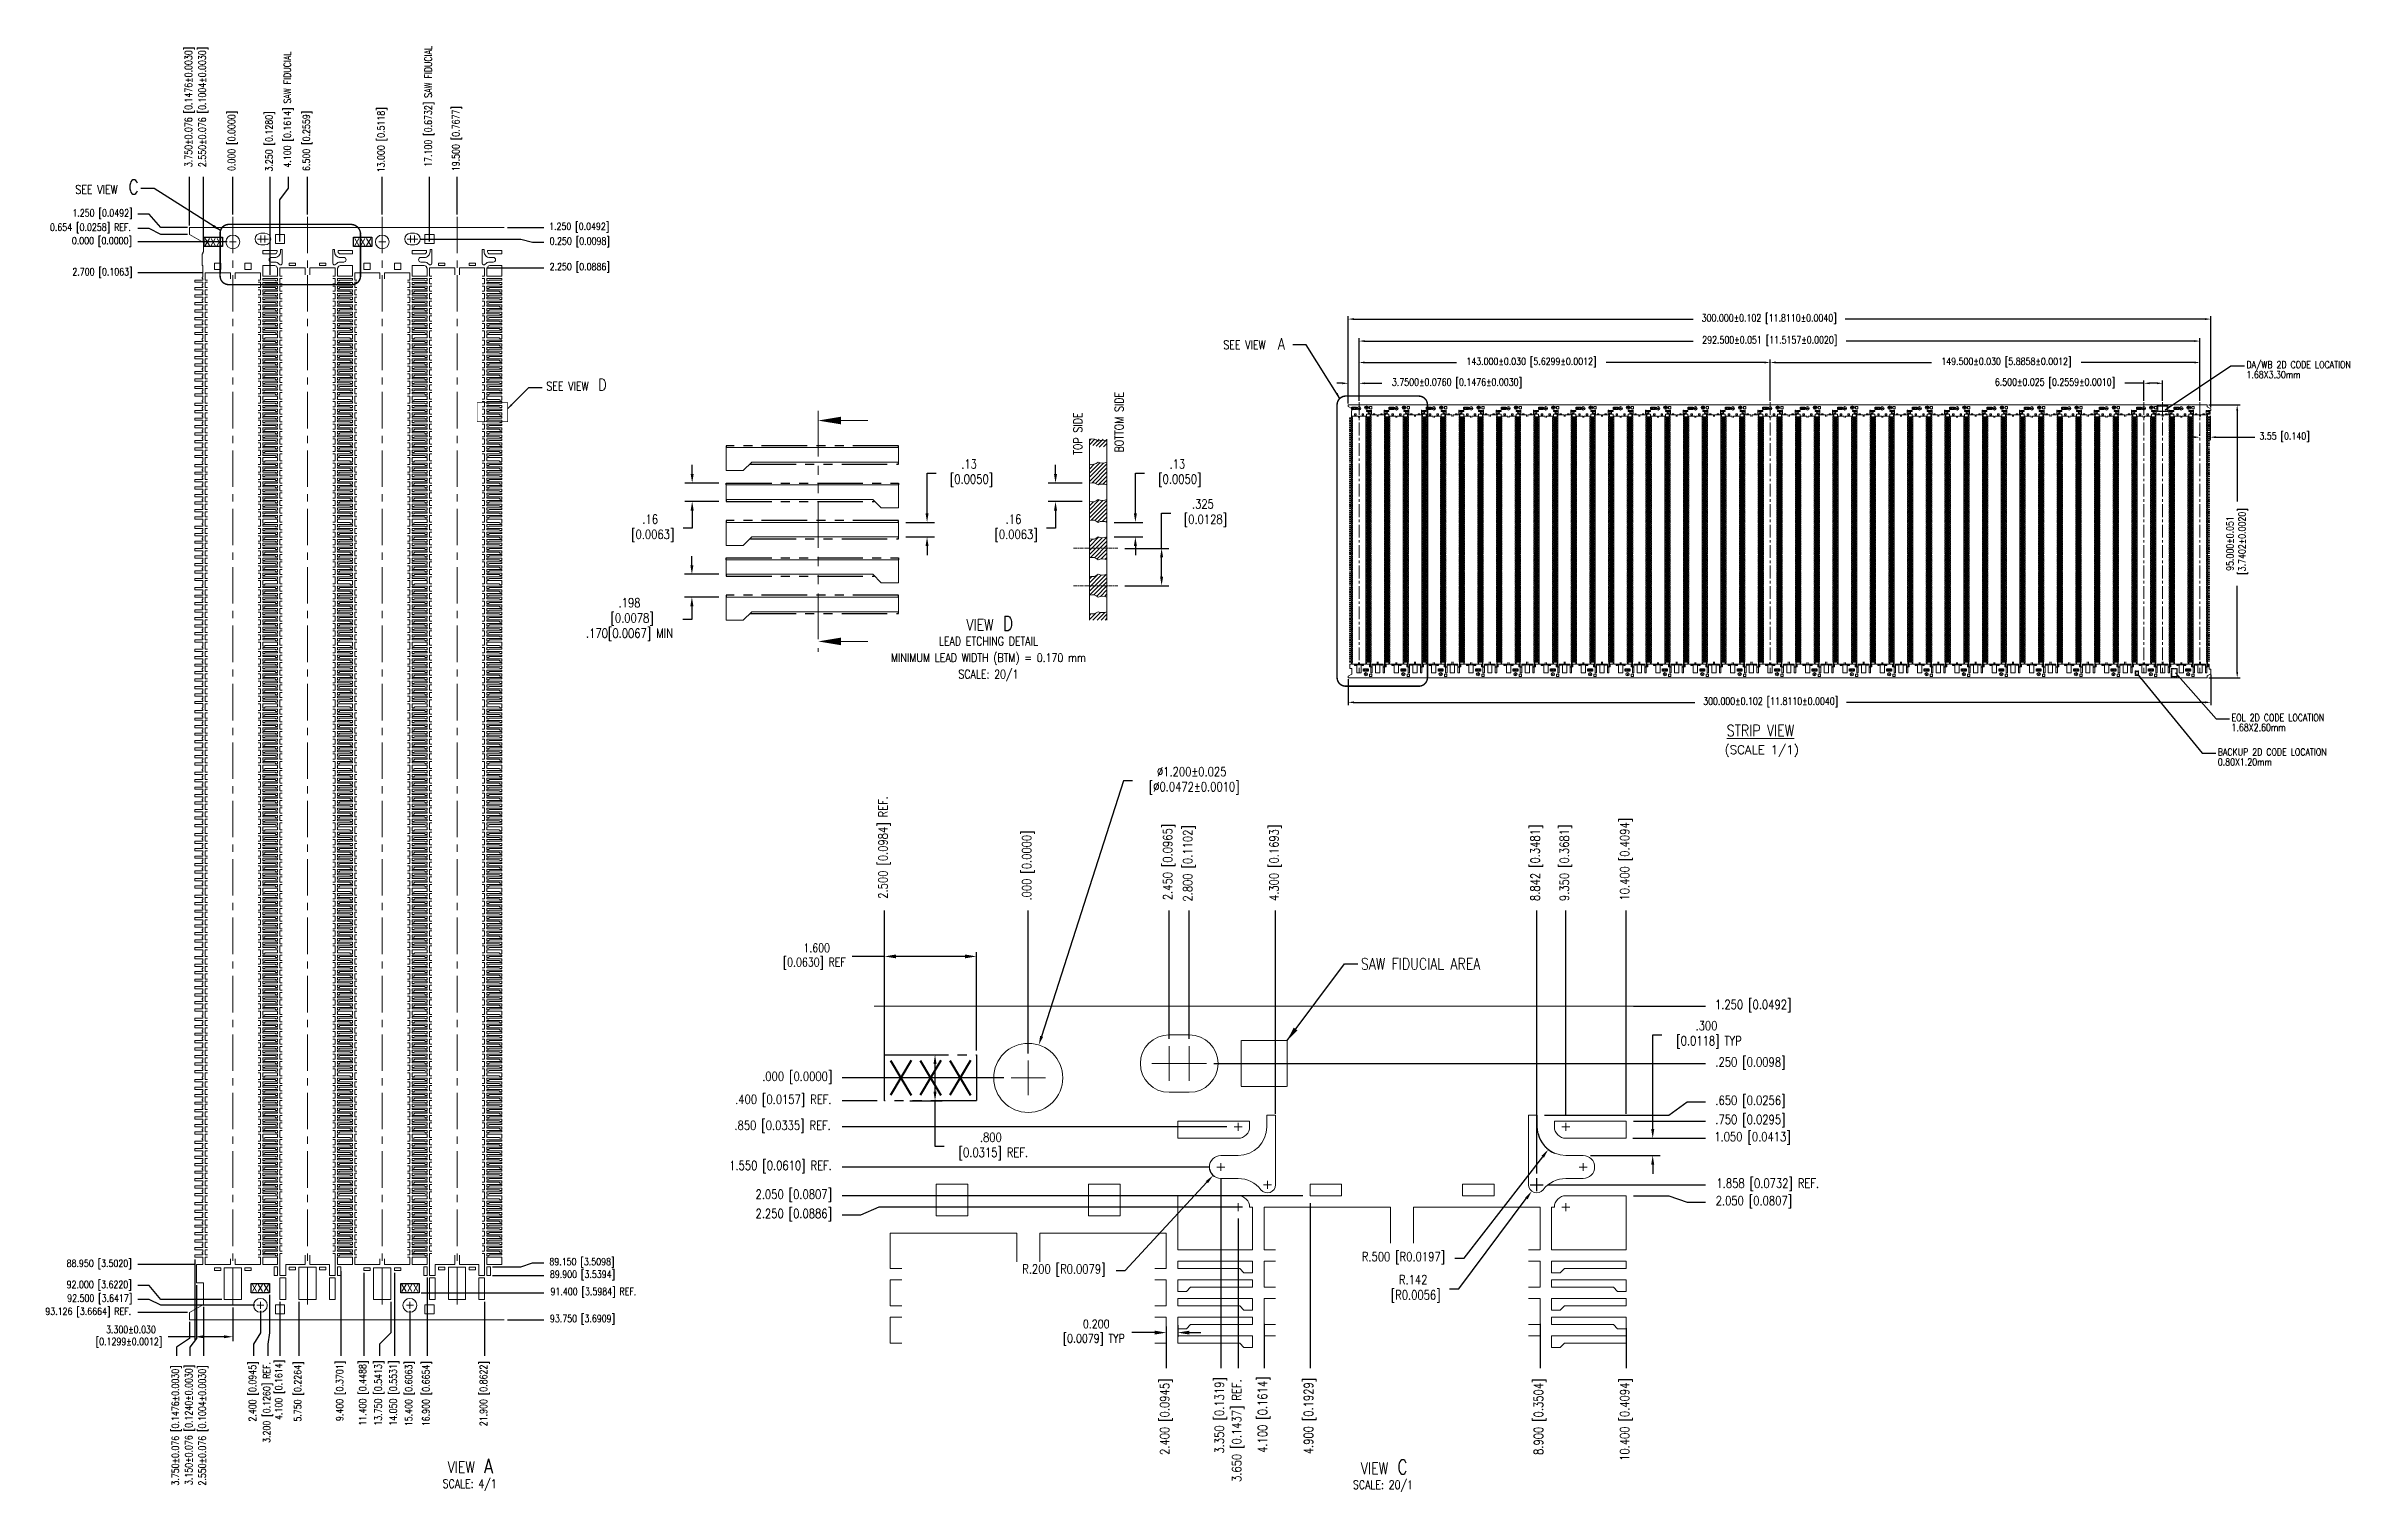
# Model space of a CAD drawing. Extents: x 38 to 840, y 27 to 530.
import ezdxf
from ezdxf.enums import TextEntityAlignment as Align

# ---------------------------------------------------------------- set-up
doc = ezdxf.new("R2010")
doc.units = 0
doc.header["$LTSCALE"] = 25.4
doc.header["$MEASUREMENT"] = 0
for name, pattern in [('CENTERX2', [4, 2.5, -0.5, 0.5, -0.5]), ('HIDDEN', [0.375, 0.25, -0.125]), ('PHANTOM2', [1.25, 0.625, -0.125, 0.125, -0.125, 0.125, -0.125])]:
    doc.linetypes.add(name, pattern=pattern)
doc.layers.get('0').update_dxf_attribs({"color": 20, "lineweight": 5})
for name, color, linetype, lineweight in [('SH-01_CENTER', 2, 'CENTERX2', 5), ('SH-01_DIM', 4, 'Continuous', 5), ('SH-01_NOTES', 3, 'Continuous', 5), ('SH-01_OBJECT', 7, 'Continuous', 5), ('SH-01_PHANTOM', 1, 'PHANTOM2', 5)]:
    doc.layers.add(name, color=color, linetype=linetype, lineweight=lineweight)
doc.layers.add('SH-01_MISC', color=6, linetype='PHANTOM2')
doc.styles.add('COMPLEX', font='COMPLEX', dxfattribs={"width": 0.8})
doc.styles.add('ROMANS', font='romans', dxfattribs={"height": 2.5})
doc.styles.add('SIMPLEX', font='SIMPLEX.shx', dxfattribs={"width": 0.8})
doc.styles.get("Standard").update_dxf_attribs({"font": 'simplex.shx', "width": 0.82})
doc.dimstyles.new('DIM x20', dxfattribs={"dimtxt": 3, "dimasz": 4, "dimexe": 1.5, "dimexo": 0.75, "dimgap": 1, "dimtad": 0, "dimtih": 1, "dimtoh": 1, "dimdec": 3, "dimlfac": 0.05, "dimzin": 0, "dimdsep": 46, "dimtxsty": 'SIMPLEX', "dimcen": 1, "dimadec": 0, "dimazin": 0, "dimtol": 1, "dimtp": 0.1, "dimtm": 0.1, "dimtfac": 1, "dimtdec": 3, "dimtofl": 0, "dimtmove": 0, "dimatfit": 3, "dimfxl": 1, "dimtolj": 1, "dimtzin": 0, "dimarcsym": 0})
doc.dimstyles.get("Standard").update_dxf_attribs({"dimtxt": 3, "dimasz": 4, "dimexe": 1.5, "dimexo": 0.75, "dimgap": 1, "dimtad": 0, "dimdec": 3, "dimlfac": 0.25, "dimzin": 0, "dimdsep": 46, "dimtxsty": 'SIMPLEX', "dimcen": 0.5, "dimadec": 0, "dimazin": 0, "dimtp": 0.025, "dimtfac": 1, "dimtdec": 3, "dimtofl": 0, "dimtmove": 0, "dimatfit": 3, "dimfxl": 1, "dimtolj": 1, "dimtzin": 0, "dimarcsym": 0})

msp = doc.modelspace()

# ---------------------------------------------------------------- texts
at = {"layer": 'SH-01_NOTES', "width": 0.8}
for s, height, p in [('SEE VIEW', 3, (48.50536, 478.51593)), ('SEE VIEW', 3, (447.76701, 424.45781)), ('DA/WB 2D CODE LOCATION', 2.5, (803.62998, 417.80926)), ('1.68X3.30mm', 2.5, (803.62998, 414.36174)), ('SEE VIEW', 3, (212.29483, 410.10174)), ('EOL 2D CODE LOCATION', 2.5, (798.44304, 295.03126)), ('1.68X2.60mm', 2.5, (798.44304, 291.58374)), ('0.80X1.20mm', 2.5, (793.6539, 279.59961)), ('BACKUP 2D CODE LOCATION', 2.5, (793.6539, 283.04713)), ('SAW FIDUCIAL AREA', 4, (495.62282, 208.59639))]:
    msp.add_text(s, height=height, dxfattribs=at).set_placement(p)
at = {"layer": 'SH-01_NOTES', "linetype": 'Continuous', "width": 0.8}
for s, p in [('BOTTOM SIDE', (413.04826, 399.05682)), ('TOP SIDE', (398.6688, 395.08205))]:
    msp.add_text(s, height=3, rotation=90, dxfattribs=at).set_placement(p, align=Align.CENTER)
at = {"layer": 'SH-01_NOTES', "linetype": 'Continuous', "style": 'COMPLEX', "width": 0.8}
for p in [(363.13438, 328.57866), (182.70256, 35.45037), (500.36052, 35.08051)]:
    msp.add_text('VIEW', height=4, dxfattribs=at).set_placement(p, align=Align.MIDDLE)
at = {"layer": 'SH-01_NOTES', "linetype": 'Continuous', "width": 0.8}
for s, p in [('LEAD ETCHING DETAIL', (366.06808, 321.35066)), ('MINIMUM LEAD WIDTH (BTM) = 0.170 mm', (366.06808, 315.62597)), ('SCALE: 20/1', (366.06808, 309.90129)), ('SCALE: 4/1', (185.63625, 28.22237)), ('SCALE: 20/1', (503.29421, 27.85251))]:
    msp.add_text(s, height=3, dxfattribs=at).set_placement(p, align=Align.CENTER)
at = {"layer": 'SH-01_NOTES', "style": 'COMPLEX', "width": 0.8}
msp.add_text('%%USTRIP VIEW', height=4, dxfattribs=at).set_placement((622.87044, 289.76682))
at = {"layer": 'SH-01_NOTES', "style": 'ROMANS'}
msp.add_text('(SCALE 1/1)', height=3, dxfattribs=at).set_placement((622.11265, 283.60711))
at = {"layer": 'SH-01_NOTES'}
msp.add_text('XXX', height=12, dxfattribs=at).set_placement((345.92718, 170.90996), align=Align.MIDDLE)
at = {"layer": 'SH-01_NOTES', "width": 0.8}
for tag, p, height in [('C', (66.96838, 478.39211), 5), ('A', (466.73046, 424.334), 4), ('D', (230.37538, 410.09243), 4)]:
    msp.add_attdef(tag, p, 'A', height=height, dxfattribs=at)
at = {"layer": 'SH-01_NOTES', "style": 'COMPLEX', "width": 0.8}
for tag, p in [('D', (371.05027, 326.51792)), ('A', (190.61844, 33.38963)), ('C', (508.2764, 33.01977))]:
    msp.add_attdef(tag, p, 'Y', height=5, dxfattribs=at)

# ---------------------------------------------------------------- blocks, each defined once
blk = doc.blocks.new('*D0')
at = {"layer": 'Defpoints', "color": 0, "transparency": 16777216}
for p in [(566.93, 153.91), (560.81, 146)]:
    blk.add_point(p, dxfattribs=at)
at = {"layer": 'SH-01_DIM', "color": 0, "lineweight": -2, "transparency": 16777216}
for p, q in [((531.53, 108.19), (558.86, 143.49)), ((528.35, 108.19), (531.53, 108.19))]:
    blk.add_line(p, q, dxfattribs=at)
blk.add_arc((566.93, 153.91), 10, 194.55313, 246.80386, dxfattribs=at)
at = {"layer": 'SH-01_DIM', "color": 0, "transparency": 16777216}
blk.add_solid([(558.44, 143.82), (559.28, 143.17), (560.81, 146)], dxfattribs=at)
at = {"layer": 'SH-01_DIM', "color": 0, "transparency": 16777216, "insert": (510.41, 108.19), "char_height": 3.175, "attachment_point": 5, "style": 'SIMPLEX'}
blk.add_mtext('\\A1;R.500 [R0.0197]', dxfattribs=at)
blk = doc.blocks.new('*D1')
at = {"layer": 'Defpoints', "color": 0, "transparency": 16777216}
for p in [(444.21, 136.97), (446.92, 139.91)]:
    blk.add_point(p, dxfattribs=at)
at = {"layer": 'SH-01_DIM', "color": 0, "lineweight": -2, "transparency": 16777216}
for p, q in [((413.66, 103.89), (442.05, 134.64)), ((410.49, 103.89), (413.66, 103.89))]:
    blk.add_line(p, q, dxfattribs=at)
blk.add_arc((446.92, 139.91), 4, 190.90223, 233.61718, dxfattribs=at)
at = {"layer": 'SH-01_DIM', "color": 0, "transparency": 16777216}
blk.add_solid([(441.66, 135), (442.44, 134.28), (444.21, 136.97)], dxfattribs=at)
at = {"layer": 'SH-01_DIM', "color": 0, "transparency": 16777216, "insert": (392.3, 103.89), "char_height": 3.175, "attachment_point": 5, "style": 'SIMPLEX'}
blk.add_mtext('\\A1;R.200 [R0.0079]', dxfattribs=at)
blk = doc.blocks.new('*D2')
at = {"layer": 'Defpoints', "color": 0, "transparency": 16777216}
for p in [(315.21, 170.91), (373.93, 170.91), (379.93, 170.91)]:
    blk.add_point(p, dxfattribs=at)
at = {"layer": 'SH-01_DIM', "color": 0, "lineweight": -2, "transparency": 16777216}
blk.add_line((371.39, 170.91), (315.21, 170.91), dxfattribs=at)
at = {"layer": 'SH-01_DIM', "color": 0, "transparency": 16777216, "insert": (299.56, 170.91), "char_height": 3.175, "attachment_point": 5, "style": 'SIMPLEX'}
blk.add_mtext('\\A1;.000 [0.0000]', dxfattribs=at)
blk = doc.blocks.new('*D3')
at = {"layer": 'Defpoints', "color": 0, "transparency": 16777216}
for p in [(379.93, 170.91), (315.21, 162.91), (329.93, 162.91)]:
    blk.add_point(p, dxfattribs=at)
at = {"layer": 'SH-01_DIM', "color": 0, "lineweight": -2, "transparency": 16777216}
blk.add_line((327.39, 162.91), (315.21, 162.91), dxfattribs=at)
at = {"layer": 'SH-01_DIM', "color": 0, "transparency": 16777216, "insert": (294.72, 162.91), "char_height": 3.175, "attachment_point": 5, "style": 'SIMPLEX'}
blk.add_mtext('\\A1;.400 [0.0157] REF.', dxfattribs=at)
blk = doc.blocks.new('*D4')
at = {"layer": 'Defpoints', "color": 0, "transparency": 16777216}
for p in [(587.93, 195.91), (615.45, 195.91), (379.93, 170.91)]:
    blk.add_point(p, dxfattribs=at)
at = {"layer": 'SH-01_DIM', "color": 0, "lineweight": -2, "transparency": 16777216}
blk.add_line((590.47, 195.91), (615.45, 195.91), dxfattribs=at)
at = {"layer": 'SH-01_DIM', "color": 0, "transparency": 16777216, "insert": (632.07, 195.91), "char_height": 3.175, "attachment_point": 5, "style": 'SIMPLEX'}
blk.add_mtext('\\A1;1.250 [0.0492]', dxfattribs=at)
blk = doc.blocks.new('*D5')
at = {"layer": 'Defpoints', "color": 0, "transparency": 16777216}
for p in [(383.59, 182.34), (376.27, 159.48)]:
    blk.add_point(p, dxfattribs=at)
at = {"layer": 'SH-01_DIM', "color": 0, "lineweight": -2, "transparency": 16777216}
for p, q in [((413.04, 274.32), (384.56, 185.36)), ((416.22, 274.32), (413.04, 274.32))]:
    blk.add_line(p, q, dxfattribs=at)
at = {"layer": 'SH-01_DIM', "color": 0, "transparency": 16777216}
blk.add_solid([(384.05, 185.52), (385.06, 185.2), (383.59, 182.34)], dxfattribs=at)
at = {"layer": 'SH-01_DIM', "color": 0, "transparency": 16777216, "insert": (436.77, 274.32), "char_height": 3.175, "attachment_point": 5, "style": 'SIMPLEX'}
blk.add_mtext('\\A1;∅1.200±0.025\\P [∅0.0472±0.0010]', dxfattribs=at)
blk = doc.blocks.new('*D6')
at = {"layer": 'Defpoints', "color": 0, "transparency": 16777216}
for p in [(361.93, 213.18), (329.93, 178.91), (361.93, 178.91)]:
    blk.add_point(p, dxfattribs=at)
at = {"layer": 'SH-01_DIM', "color": 0, "lineweight": -2, "transparency": 16777216}
for p, q in [((329.93, 213.18), (318.72, 213.18)), ((329.93, 180.41), (329.93, 214.68)), ((357.93, 213.18), (333.93, 213.18)), ((361.93, 180.41), (361.93, 214.68))]:
    blk.add_line(p, q, dxfattribs=at)
at = {"layer": 'SH-01_DIM', "color": 0, "transparency": 16777216}
for points in [[(333.93, 213.84), (333.93, 212.51), (329.93, 213.18)], [(357.93, 213.84), (357.93, 212.51), (361.93, 213.18)]]:
    blk.add_solid(points, dxfattribs=at)
at = {"layer": 'SH-01_DIM', "color": 0, "transparency": 16777216, "insert": (304.69, 213.18), "char_height": 3, "attachment_point": 5, "style": 'SIMPLEX'}
blk.add_mtext('\\A1;  1.600\\P [0.0630] REF', dxfattribs=at)
blk = doc.blocks.new('*D7')
at = {"layer": 'Defpoints', "color": 0, "transparency": 16777216}
for p in [(336.16, 178.91), (347.49, 178.91), (336.16, 162.91)]:
    blk.add_point(p, dxfattribs=at)
at = {"layer": 'SH-01_DIM', "color": 0, "lineweight": -2, "transparency": 16777216}
for p, q in [((338.7, 178.91), (350.03, 178.91)), ((347.49, 166.08), (347.49, 175.73)), ((338.7, 162.91), (350.03, 162.91)), ((347.49, 147.09), (347.49, 162.91)), ((350.66, 147.09), (347.49, 147.09))]:
    blk.add_line(p, q, dxfattribs=at)
at = {"layer": 'SH-01_DIM', "color": 0, "transparency": 16777216}
for points in [[(346.96, 175.73), (348.02, 175.73), (347.49, 178.91)], [(346.96, 166.08), (348.02, 166.08), (347.49, 162.91)]]:
    blk.add_solid(points, dxfattribs=at)
at = {"layer": 'SH-01_DIM', "color": 0, "transparency": 16777216, "insert": (366.92, 147.09), "char_height": 3.175, "attachment_point": 5, "style": 'SIMPLEX'}
blk.add_mtext('\\A1;.800\\P [0.0315] REF.', dxfattribs=at)
blk = doc.blocks.new('*D8')
at = {"layer": 'Defpoints', "color": 0, "transparency": 16777216}
for p in [(411.03, 355.17), (426.31, 355.17), (411.03, 342.17)]:
    blk.add_point(p, dxfattribs=at)
at = {"layer": 'SH-01_DIM', "color": 0, "lineweight": -2, "transparency": 16777216}
for p, q in [((426.31, 355.17), (426.31, 367.41)), ((426.31, 367.41), (429.49, 367.41)), ((413.57, 355.17), (428.85, 355.17)), ((426.31, 345.35), (426.31, 352)), ((413.57, 342.17), (428.85, 342.17))]:
    blk.add_line(p, q, dxfattribs=at)
at = {"layer": 'SH-01_DIM', "color": 0, "transparency": 16777216}
for points in [[(425.78, 352), (426.84, 352), (426.31, 355.17)], [(425.78, 345.35), (426.84, 345.35), (426.31, 342.17)]]:
    blk.add_solid(points, dxfattribs=at)
at = {"layer": 'SH-01_DIM', "color": 0, "transparency": 16777216, "insert": (440.67, 367.41), "char_height": 3.175, "attachment_point": 5, "style": 'SIMPLEX'}
blk.add_mtext('\\A1;.325\\P [0.0128]', dxfattribs=at)
blk = doc.blocks.new('*D9')
at = {"layer": 'Defpoints', "color": 0, "transparency": 16777216}
for p in [(407.27, 364.21), (407.27, 359.13), (417.18, 359.13)]:
    blk.add_point(p, dxfattribs=at)
at = {"layer": 'SH-01_DIM', "color": 0, "lineweight": -2, "transparency": 16777216}
for p, q in [((417.18, 367.39), (417.18, 381.36)), ((417.18, 381.36), (420.35, 381.36)), ((409.81, 364.21), (419.72, 364.21)), ((409.81, 359.13), (419.72, 359.13)), ((417.18, 355.96), (417.18, 352.78))]:
    blk.add_line(p, q, dxfattribs=at)
at = {"layer": 'SH-01_DIM', "color": 0, "transparency": 16777216}
for points in [[(416.65, 367.39), (417.71, 367.39), (417.18, 364.21)], [(416.65, 355.96), (417.71, 355.96), (417.18, 359.13)]]:
    blk.add_solid(points, dxfattribs=at)
at = {"layer": 'SH-01_DIM', "color": 0, "transparency": 16777216, "insert": (431.77, 381.36), "char_height": 3.175, "attachment_point": 5, "style": 'SIMPLEX'}
blk.add_mtext('\\A1;.13\\P [0.0050]', dxfattribs=at)
blk = doc.blocks.new('*D10')
at = {"layer": 'Defpoints', "color": 0, "transparency": 16777216}
for p in [(401.19, 377.87), (389.41, 371.47), (401.19, 371.47)]:
    blk.add_point(p, dxfattribs=at)
at = {"layer": 'SH-01_DIM', "color": 0, "lineweight": -2, "transparency": 16777216}
for p, q in [((398.65, 377.87), (386.87, 377.87)), ((389.41, 381.05), (389.41, 384.22)), ((398.65, 371.47), (386.87, 371.47)), ((389.41, 362.15), (386.23, 362.15)), ((389.41, 368.3), (389.41, 362.15))]:
    blk.add_line(p, q, dxfattribs=at)
at = {"layer": 'SH-01_DIM', "color": 0, "transparency": 16777216}
for points in [[(388.88, 381.05), (389.94, 381.05), (389.41, 377.87)], [(388.88, 368.3), (389.94, 368.3), (389.41, 371.47)]]:
    blk.add_solid(points, dxfattribs=at)
at = {"layer": 'SH-01_DIM', "color": 0, "transparency": 16777216, "insert": (374.81, 362.15), "char_height": 3.175, "attachment_point": 5, "style": 'SIMPLEX'}
blk.add_mtext('\\A1;.16\\P [0.0063]', dxfattribs=at)
blk = doc.blocks.new('*D11')
at = {"layer": 'Defpoints', "color": 0, "transparency": 16777216}
for p in [(274.81, 377.87), (263.02, 371.47), (274.81, 371.47)]:
    blk.add_point(p, dxfattribs=at)
at = {"layer": 'SH-01_DIM', "color": 0, "lineweight": -2, "transparency": 16777216}
for p, q in [((272.27, 377.87), (260.48, 377.87)), ((263.02, 381.05), (263.02, 384.22)), ((272.27, 371.47), (260.48, 371.47)), ((263.02, 362.15), (259.85, 362.15)), ((263.02, 368.3), (263.02, 362.15))]:
    blk.add_line(p, q, dxfattribs=at)
at = {"layer": 'SH-01_DIM', "color": 0, "transparency": 16777216}
for points in [[(262.49, 381.05), (263.55, 381.05), (263.02, 377.87)], [(262.49, 368.3), (263.55, 368.3), (263.02, 371.47)]]:
    blk.add_solid(points, dxfattribs=at)
at = {"layer": 'SH-01_DIM', "color": 0, "transparency": 16777216, "insert": (248.43, 362.15), "char_height": 3.175, "attachment_point": 5, "style": 'SIMPLEX'}
blk.add_mtext('\\A1;.16\\P [0.0063]', dxfattribs=at)
blk = doc.blocks.new('*D12')
at = {"layer": 'Defpoints', "color": 0, "transparency": 16777216}
for p in [(334.81, 364.21), (334.81, 359.13), (344.72, 359.13)]:
    blk.add_point(p, dxfattribs=at)
at = {"layer": 'SH-01_DIM', "color": 0, "lineweight": -2, "transparency": 16777216}
for p, q in [((344.72, 367.39), (344.72, 381.36)), ((344.72, 381.36), (347.89, 381.36)), ((337.35, 364.21), (347.26, 364.21)), ((337.35, 359.13), (347.26, 359.13)), ((344.72, 355.96), (344.72, 352.78))]:
    blk.add_line(p, q, dxfattribs=at)
at = {"layer": 'SH-01_DIM', "color": 0, "transparency": 16777216}
for points in [[(344.19, 367.39), (345.24, 367.39), (344.72, 364.21)], [(344.19, 355.96), (345.24, 355.96), (344.72, 359.13)]]:
    blk.add_solid(points, dxfattribs=at)
at = {"layer": 'SH-01_DIM', "color": 0, "transparency": 16777216, "insert": (359.31, 381.36), "char_height": 3.175, "attachment_point": 5, "style": 'SIMPLEX'}
blk.add_mtext('\\A1;.13\\P [0.0050]', dxfattribs=at)
blk = doc.blocks.new('*D13')
at = {"layer": 'Defpoints', "color": 0, "transparency": 16777216}
for p in [(274.81, 346.13), (262.92, 338.21), (274.81, 338.21)]:
    blk.add_point(p, dxfattribs=at)
at = {"layer": 'SH-01_DIM', "color": 0, "lineweight": -2, "transparency": 16777216}
for p, q in [((272.27, 346.13), (260.38, 346.13)), ((262.92, 349.3), (262.92, 352.48)), ((272.27, 338.21), (260.38, 338.21)), ((262.92, 330.41), (259.74, 330.41)), ((262.92, 335.04), (262.92, 330.41))]:
    blk.add_line(p, q, dxfattribs=at)
at = {"layer": 'SH-01_DIM', "color": 0, "transparency": 16777216}
for points in [[(262.39, 349.3), (263.45, 349.3), (262.92, 346.13)], [(262.39, 335.04), (263.45, 335.04), (262.92, 338.21)]]:
    blk.add_solid(points, dxfattribs=at)
at = {"layer": 'SH-01_DIM', "color": 0, "transparency": 16777216, "insert": (241.25, 330.41), "char_height": 3.175, "attachment_point": 5, "style": 'SIMPLEX'}
blk.add_mtext('\\A1;.198\\P [0.0078]\\P.170[0.0067] MIN', dxfattribs=at)
blk = doc.blocks.new('*D14')
at = {"layer": 'Defpoints', "color": 0, "transparency": 16777216}
for p in [(587.66, 149.91), (597.12, 149.91), (572.93, 143.91)]:
    blk.add_point(p, dxfattribs=at)
at = {"layer": 'SH-01_DIM', "color": 0, "lineweight": -2, "transparency": 16777216}
for p, q in [((597.12, 153.08), (597.12, 185.94)), ((597.12, 185.94), (600.3, 185.94)), ((590.2, 149.91), (599.66, 149.91)), ((575.47, 143.91), (599.66, 143.91)), ((597.12, 140.73), (597.12, 137.56))]:
    blk.add_line(p, q, dxfattribs=at)
at = {"layer": 'SH-01_DIM', "color": 0, "transparency": 16777216}
for points in [[(596.59, 153.08), (597.65, 153.08), (597.12, 149.91)], [(596.59, 140.73), (597.65, 140.73), (597.12, 143.91)]]:
    blk.add_solid(points, dxfattribs=at)
at = {"layer": 'SH-01_DIM', "color": 0, "transparency": 16777216, "insert": (615.83, 185.94), "char_height": 3.175, "attachment_point": 5, "style": 'SIMPLEX'}
blk.add_mtext('\\A1;.300\\P [0.0118] TYP', dxfattribs=at)
blk = doc.blocks.new('*D15')
at = {"layer": 'Defpoints', "color": 0, "transparency": 16777216}
for p in [(790.02, 405.12), (790.02, 310.12), (800.42, 310.12)]:
    blk.add_point(p, dxfattribs=at)
at = {"layer": 'SH-01_DIM', "color": 0, "lineweight": -2, "transparency": 16777216}
for p, q in [((790.52, 405.12), (801.42, 405.12)), ((800.42, 403.12), (800.42, 371.52)), ((800.42, 312.12), (800.42, 342.18)), ((790.52, 310.12), (801.42, 310.12))]:
    blk.add_line(p, q, dxfattribs=at)
at = {"layer": 'SH-01_DIM', "color": 0, "transparency": 16777216}
for points in [[(800.09, 403.12), (800.76, 403.12), (800.42, 405.12)], [(800.09, 312.12), (800.76, 312.12), (800.42, 310.12)]]:
    blk.add_solid(points, dxfattribs=at)
at = {"layer": 'SH-01_DIM', "color": 0, "transparency": 16777216, "insert": (800.42, 356.85), "char_height": 2.5, "attachment_point": 5, "rotation": 90, "style": 'SIMPLEX'}
blk.add_mtext('\\A1;95.000±0.051\\P [3.7402±0.0020]', dxfattribs=at)
blk = doc.blocks.new('*D16')
at = {"layer": 'Defpoints', "color": 0, "transparency": 16777216}
for p in [(491.22, 310.12), (791.22, 311.79), (791.22, 301.58)]:
    blk.add_point(p, dxfattribs=at)
at = {"layer": 'SH-01_DIM', "color": 0, "lineweight": -2, "transparency": 16777216}
for p, q in [((491.22, 309.62), (491.22, 300.58)), ((791.22, 311.29), (791.22, 300.58)), ((493.22, 301.58), (611.77, 301.58)), ((789.22, 301.58), (664.53, 301.58))]:
    blk.add_line(p, q, dxfattribs=at)
at = {"layer": 'SH-01_DIM', "color": 0, "transparency": 16777216}
for points in [[(493.22, 301.91), (493.22, 301.24), (491.22, 301.58)], [(789.22, 301.91), (789.22, 301.24), (791.22, 301.58)]]:
    blk.add_solid(points, dxfattribs=at)
at = {"layer": 'SH-01_DIM', "color": 0, "transparency": 16777216, "insert": (638.15, 301.58), "char_height": 2.5, "attachment_point": 5, "style": 'SIMPLEX'}
blk.add_mtext('\\A1;300.000±0.102 [11.8110±0.0040]', dxfattribs=at)
blk = doc.blocks.new('*D17')
at = {"layer": 'Defpoints', "color": 0, "transparency": 16777216}
for p in [(787.47, 427.28), (494.97, 406.04), (787.47, 406.04)]:
    blk.add_point(p, dxfattribs=at)
at = {"layer": 'SH-01_DIM', "color": 0, "lineweight": -2, "transparency": 16777216}
for p, q in [((494.97, 406.54), (494.97, 428.28)), ((496.97, 427.28), (611.25, 427.28)), ((785.47, 427.28), (664.4, 427.28)), ((787.47, 406.54), (787.47, 428.28))]:
    blk.add_line(p, q, dxfattribs=at)
at = {"layer": 'SH-01_DIM', "color": 0, "transparency": 16777216}
for points in [[(496.97, 427.62), (496.97, 426.95), (494.97, 427.28)], [(785.47, 427.62), (785.47, 426.95), (787.47, 427.28)]]:
    blk.add_solid(points, dxfattribs=at)
at = {"layer": 'SH-01_DIM', "color": 0, "transparency": 16777216, "insert": (637.83, 427.28), "char_height": 2.5, "attachment_point": 5, "style": 'SIMPLEX'}
blk.add_mtext('\\A1;292.500±0.051 [11.5157±0.0020]', dxfattribs=at)
blk = doc.blocks.new('*D18')
at = {"layer": 'Defpoints', "color": 0, "transparency": 16777216}
for p in [(791.22, 434.93), (491.22, 405.12), (791.22, 403.63)]:
    blk.add_point(p, dxfattribs=at)
at = {"layer": 'SH-01_DIM', "color": 0, "lineweight": -2, "transparency": 16777216}
for p, q in [((491.22, 405.62), (491.22, 435.93)), ((493.22, 434.93), (611.25, 434.93)), ((789.22, 434.93), (664.01, 434.93)), ((791.22, 404.13), (791.22, 435.93))]:
    blk.add_line(p, q, dxfattribs=at)
at = {"layer": 'SH-01_DIM', "color": 0, "transparency": 16777216}
for points in [[(493.22, 435.27), (493.22, 434.6), (491.22, 434.93)], [(789.22, 435.27), (789.22, 434.6), (791.22, 434.93)]]:
    blk.add_solid(points, dxfattribs=at)
at = {"layer": 'SH-01_DIM', "color": 0, "transparency": 16777216, "insert": (637.63, 434.93), "char_height": 2.5, "attachment_point": 5, "style": 'SIMPLEX'}
blk.add_mtext('\\A1;300.000±0.102 [11.8110±0.0040]', dxfattribs=at)
blk = doc.blocks.new('*D19')
at = {"layer": 'Defpoints', "color": 0, "transparency": 16777216}
for p in [(494.97, 412.59), (491.22, 405.12), (494.97, 406.04)]:
    blk.add_point(p, dxfattribs=at)
at = {"layer": 'SH-01_DIM', "color": 0, "lineweight": -2, "transparency": 16777216}
for p, q in [((489.22, 412.59), (487.22, 412.59)), ((491.22, 405.62), (491.22, 413.59)), ((494.97, 406.54), (494.97, 413.59)), ((496.97, 412.59), (502.85, 412.59))]:
    blk.add_line(p, q, dxfattribs=at)
at = {"layer": 'SH-01_DIM', "color": 0, "transparency": 16777216}
for points in [[(489.22, 412.92), (489.22, 412.26), (491.22, 412.59)], [(496.97, 412.92), (496.97, 412.26), (494.97, 412.59)]]:
    blk.add_solid(points, dxfattribs=at)
at = {"layer": 'SH-01_DIM', "color": 0, "transparency": 16777216, "insert": (529.04, 412.59), "char_height": 2.5, "attachment_point": 5, "style": 'SIMPLEX'}
blk.add_mtext('\\A1;3.7500±0.0760 [0.1476±0.0030]', dxfattribs=at)
blk = doc.blocks.new('*D20')
at = {"layer": 'Defpoints', "color": 0, "transparency": 16777216}
for p in [(637.97, 419.83), (494.97, 406.04), (637.97, 406.04)]:
    blk.add_point(p, dxfattribs=at)
at = {"layer": 'SH-01_DIM', "color": 0, "lineweight": -2, "transparency": 16777216}
for p, q in [((494.97, 406.54), (494.97, 420.83)), ((496.97, 419.83), (528.93, 419.83)), ((635.97, 419.83), (580.93, 419.83)), ((637.97, 406.54), (637.97, 420.83))]:
    blk.add_line(p, q, dxfattribs=at)
at = {"layer": 'SH-01_DIM', "color": 0, "transparency": 16777216}
for points in [[(496.97, 420.17), (496.97, 419.5), (494.97, 419.83)], [(635.97, 420.17), (635.97, 419.5), (637.97, 419.83)]]:
    blk.add_solid(points, dxfattribs=at)
at = {"layer": 'SH-01_DIM', "color": 0, "transparency": 16777216, "insert": (554.93, 419.83), "char_height": 2.5, "attachment_point": 5, "style": 'SIMPLEX'}
blk.add_mtext('\\A1;143.000±0.030 [5.6299±0.0012]', dxfattribs=at)
blk = doc.blocks.new('*D21')
at = {"layer": 'Defpoints', "color": 0, "transparency": 16777216}
for p in [(774.47, 412.6), (767.97, 406.04), (774.47, 406.04)]:
    blk.add_point(p, dxfattribs=at)
at = {"layer": 'SH-01_DIM', "color": 0, "lineweight": -2, "transparency": 16777216}
for p, q in [((767.97, 412.6), (761.31, 412.6)), ((767.97, 406.54), (767.97, 413.6)), ((772.47, 412.6), (769.97, 412.6)), ((774.47, 406.54), (774.47, 413.6))]:
    blk.add_line(p, q, dxfattribs=at)
at = {"layer": 'SH-01_DIM', "color": 0, "transparency": 16777216}
for points in [[(769.97, 412.93), (769.97, 412.27), (767.97, 412.6)], [(772.47, 412.93), (772.47, 412.27), (774.47, 412.6)]]:
    blk.add_solid(points, dxfattribs=at)
at = {"layer": 'SH-01_DIM', "color": 0, "transparency": 16777216, "insert": (737.03, 412.6), "char_height": 2.5, "attachment_point": 5, "style": 'SIMPLEX'}
blk.add_mtext('\\A1;6.500±0.025 [0.2559±0.0010]', dxfattribs=at)
blk = doc.blocks.new('*D22')
at = {"layer": 'Defpoints', "color": 0, "transparency": 16777216}
for p in [(791.02, 401.82), (787.47, 393.84), (791.02, 393.84)]:
    blk.add_point(p, dxfattribs=at)
at = {"layer": 'SH-01_DIM', "color": 0, "lineweight": -2, "transparency": 16777216}
for p, q in [((791.02, 401.32), (791.02, 392.84)), ((785.47, 393.84), (783.47, 393.84)), ((787.47, 394.34), (787.47, 394.84)), ((793.02, 393.84), (806.51, 393.84))]:
    blk.add_line(p, q, dxfattribs=at)
at = {"layer": 'SH-01_DIM', "color": 0, "transparency": 16777216}
for points in [[(785.47, 394.17), (785.47, 393.51), (787.47, 393.84)], [(793.02, 394.17), (793.02, 393.51), (791.02, 393.84)]]:
    blk.add_solid(points, dxfattribs=at)
at = {"layer": 'SH-01_DIM', "color": 0, "transparency": 16777216, "insert": (816.89, 393.84), "char_height": 2.5, "attachment_point": 5, "style": 'SIMPLEX'}
blk.add_mtext('\\A1;3.55 [0.140]', dxfattribs=at)
blk = doc.blocks.new('*D23')
at = {"layer": 'Defpoints', "color": 0, "transparency": 16777216}
for p in [(787.47, 419.83), (637.97, 406.04), (787.47, 406.04)]:
    blk.add_point(p, dxfattribs=at)
at = {"layer": 'SH-01_DIM', "color": 0, "lineweight": -2, "transparency": 16777216}
for p, q in [((637.97, 406.54), (637.97, 420.83)), ((639.97, 419.83), (694.13, 419.83)), ((785.47, 419.83), (746.13, 419.83)), ((787.47, 406.54), (787.47, 420.83))]:
    blk.add_line(p, q, dxfattribs=at)
at = {"layer": 'SH-01_DIM', "color": 0, "transparency": 16777216}
for points in [[(639.97, 420.17), (639.97, 419.5), (637.97, 419.83)], [(785.47, 420.17), (785.47, 419.5), (787.47, 419.83)]]:
    blk.add_solid(points, dxfattribs=at)
at = {"layer": 'SH-01_DIM', "color": 0, "transparency": 16777216, "insert": (720.13, 419.83), "char_height": 2.5, "attachment_point": 5, "style": 'SIMPLEX'}
blk.add_mtext('\\A1;149.500±0.030 [5.8858±0.0012]', dxfattribs=at)
blk = doc.blocks.new('*D24')
at = {"layer": 'Defpoints', "color": 0, "transparency": 16777216}
for p in [(90.03, 108.49), (103.23, 91.78), (103.23, 80.85)]:
    blk.add_point(p, dxfattribs=at)
at = {"layer": 'SH-01_DIM', "color": 0, "lineweight": -2, "transparency": 16777216}
for p, q in [((90.03, 107.74), (90.03, 79.35)), ((103.23, 91.03), (103.23, 79.35)), ((90.03, 80.85), (80.74, 80.85)), ((100.23, 80.85), (93.03, 80.85))]:
    blk.add_line(p, q, dxfattribs=at)
at = {"layer": 'SH-01_DIM', "color": 0, "transparency": 16777216}
for points in [[(93.03, 81.35), (93.03, 80.35), (90.03, 80.85)], [(100.23, 81.35), (100.23, 80.35), (103.23, 80.85)]]:
    blk.add_solid(points, dxfattribs=at)
at = {"layer": 'SH-01_DIM', "color": 0, "transparency": 16777216, "insert": (66.45, 80.85), "char_height": 2.5, "attachment_point": 5, "style": 'SIMPLEX'}
blk.add_mtext('\\A1;  3.300±0.030\\P [0.1299±0.0012]', dxfattribs=at)
blk = doc.blocks.new('*D25')
at = {"layer": 'Defpoints', "color": 0, "ltscale": 5, "transparency": 16777216}
for p in [(103.23, 461.78), (70.19, 93.85), (111.63, 91.78)]:
    blk.add_point(p, dxfattribs=at)
at = {"layer": 'SH-01_DIM', "color": 0, "lineweight": -2, "ltscale": 5, "transparency": 16777216}
for p, q in [((74.19, 93.85), (70.19, 93.85)), ((78.19, 91.78), (74.19, 93.85)), ((110.88, 91.78), (78.19, 91.78))]:
    blk.add_line(p, q, dxfattribs=at)
at = {"layer": 'SH-01_DIM', "color": 0, "ltscale": 5, "transparency": 16777216, "insert": (56.95, 93.85), "char_height": 2.5, "attachment_point": 5, "style": 'SIMPLEX'}
blk.add_mtext('\\A1;92.500 [3.6417]', dxfattribs=at)
blk = doc.blocks.new('*D26')
at = {"layer": 'Defpoints', "color": 0, "ltscale": 5, "transparency": 16777216}
for p in [(103.23, 461.78), (70.19, 98.63), (100.23, 93.78)]:
    blk.add_point(p, dxfattribs=at)
at = {"layer": 'SH-01_DIM', "color": 0, "lineweight": -2, "ltscale": 5, "transparency": 16777216}
for p, q in [((74.19, 98.63), (70.19, 98.63)), ((78.19, 93.78), (74.19, 98.63)), ((99.48, 93.78), (78.19, 93.78))]:
    blk.add_line(p, q, dxfattribs=at)
at = {"layer": 'SH-01_DIM', "color": 0, "ltscale": 5, "transparency": 16777216, "insert": (56.76, 98.63), "char_height": 2.5, "attachment_point": 5, "style": 'SIMPLEX'}
blk.add_mtext('\\A1;92.000 [3.6220]', dxfattribs=at)
blk = doc.blocks.new('*D27')
at = {"layer": 'Defpoints', "color": 0, "ltscale": 5, "transparency": 16777216}
for p in [(103.23, 461.78), (70.19, 105.98), (90.63, 105.98)]:
    blk.add_point(p, dxfattribs=at)
at = {"layer": 'SH-01_DIM', "color": 0, "lineweight": -2, "ltscale": 5, "transparency": 16777216}
blk.add_line((89.88, 105.98), (70.19, 105.98), dxfattribs=at)
at = {"layer": 'SH-01_DIM', "color": 0, "ltscale": 5, "transparency": 16777216, "insert": (56.76, 105.98), "char_height": 2.5, "attachment_point": 5, "style": 'SIMPLEX'}
blk.add_mtext('\\A1;88.950 [3.5020]', dxfattribs=at)
blk = doc.blocks.new('*D29')
at = {"layer": 'Defpoints', "color": 0, "ltscale": 5, "transparency": 16777216}
for p in [(70.19, 471.46), (88.23, 466.78), (103.23, 461.78)]:
    blk.add_point(p, dxfattribs=at)
at = {"layer": 'SH-01_DIM', "color": 0, "lineweight": -2, "ltscale": 5, "transparency": 16777216}
for p, q in [((74.19, 471.46), (70.19, 471.46)), ((78.19, 466.78), (74.19, 471.46)), ((87.48, 466.78), (78.19, 466.78))]:
    blk.add_line(p, q, dxfattribs=at)
at = {"layer": 'SH-01_DIM', "color": 0, "ltscale": 5, "transparency": 16777216, "insert": (57.9, 471.46), "char_height": 2.5, "attachment_point": 5, "style": 'SIMPLEX'}
blk.add_mtext('\\A1;1.250 [0.0492]', dxfattribs=at)
blk = doc.blocks.new('*D30')
at = {"layer": 'Defpoints', "color": 0, "ltscale": 5, "transparency": 16777216}
for p in [(70.19, 461.78), (102.03, 461.78), (103.23, 461.78)]:
    blk.add_point(p, dxfattribs=at)
at = {"layer": 'SH-01_DIM', "color": 0, "lineweight": -2, "ltscale": 5, "transparency": 16777216}
blk.add_line((101.28, 461.78), (70.19, 461.78), dxfattribs=at)
at = {"layer": 'SH-01_DIM', "color": 0, "ltscale": 5, "transparency": 16777216, "insert": (57.71, 461.78), "char_height": 2.5, "attachment_point": 5, "style": 'SIMPLEX'}
blk.add_mtext('\\A1;0.000 [0.0000]', dxfattribs=at)
blk = doc.blocks.new('*D28')
at = {"layer": 'Defpoints', "color": 0, "ltscale": 5, "transparency": 16777216}
for p in [(70.19, 466.48), (88.23, 464.4), (103.23, 461.78)]:
    blk.add_point(p, dxfattribs=at)
at = {"layer": 'SH-01_DIM', "color": 0, "lineweight": -2, "ltscale": 5, "transparency": 16777216}
for p, q in [((74.19, 466.48), (70.19, 466.48)), ((78.19, 464.4), (74.19, 466.48)), ((87.48, 464.4), (78.19, 464.4))]:
    blk.add_line(p, q, dxfattribs=at)
at = {"layer": 'SH-01_DIM', "color": 0, "ltscale": 5, "transparency": 16777216, "insert": (53.71, 466.48), "char_height": 2.5, "attachment_point": 5, "style": 'SIMPLEX'}
blk.add_mtext('\\A1;0.654 [0.0258] REF.', dxfattribs=at)
blk = doc.blocks.new('*D31')
at = {"layer": 'Defpoints', "color": 0, "ltscale": 5, "transparency": 16777216}
for p in [(103.23, 461.78), (70.19, 450.98), (93.63, 450.98)]:
    blk.add_point(p, dxfattribs=at)
at = {"layer": 'SH-01_DIM', "color": 0, "lineweight": -2, "ltscale": 5, "transparency": 16777216}
blk.add_line((92.88, 450.98), (70.19, 450.98), dxfattribs=at)
at = {"layer": 'SH-01_DIM', "color": 0, "ltscale": 5, "transparency": 16777216, "insert": (57.9, 450.98), "char_height": 2.5, "attachment_point": 5, "style": 'SIMPLEX'}
blk.add_mtext('\\A1;2.700 [0.1063]', dxfattribs=at)
blk = doc.blocks.new('*D32')
at = {"layer": 'Defpoints', "color": 0, "ltscale": 5, "transparency": 16777216}
for p in [(103.23, 461.78), (192.83, 105.18), (211.44, 106.56)]:
    blk.add_point(p, dxfattribs=at)
at = {"layer": 'SH-01_DIM', "color": 0, "lineweight": -2, "ltscale": 5, "transparency": 16777216}
for p, q in [((193.58, 105.18), (203.44, 105.18)), ((203.44, 105.18), (207.44, 106.56)), ((207.44, 106.56), (211.44, 106.56))]:
    blk.add_line(p, q, dxfattribs=at)
at = {"layer": 'SH-01_DIM', "color": 0, "ltscale": 5, "transparency": 16777216, "insert": (224.67, 106.56), "char_height": 2.5, "attachment_point": 5, "style": 'SIMPLEX'}
blk.add_mtext('\\A1;89.150 [3.5098]', dxfattribs=at)
blk = doc.blocks.new('*D33')
at = {"layer": 'Defpoints', "color": 0, "ltscale": 5, "transparency": 16777216}
for p in [(103.23, 461.78), (192.83, 102.18), (211.44, 102.18)]:
    blk.add_point(p, dxfattribs=at)
at = {"layer": 'SH-01_DIM', "color": 0, "lineweight": -2, "ltscale": 5, "transparency": 16777216}
blk.add_line((193.58, 102.18), (211.44, 102.18), dxfattribs=at)
at = {"layer": 'SH-01_DIM', "color": 0, "ltscale": 5, "transparency": 16777216, "insert": (224.87, 102.18), "char_height": 2.5, "attachment_point": 5, "style": 'SIMPLEX'}
blk.add_mtext('\\A1;89.900 [3.5394]', dxfattribs=at)
blk = doc.blocks.new('*D34')
at = {"layer": 'Defpoints', "color": 0, "ltscale": 5, "transparency": 16777216}
for p in [(103.23, 461.78), (198.03, 86.78), (211.44, 86.78)]:
    blk.add_point(p, dxfattribs=at)
at = {"layer": 'SH-01_DIM', "color": 0, "lineweight": -2, "ltscale": 5, "transparency": 16777216}
blk.add_line((198.78, 86.78), (211.44, 86.78), dxfattribs=at)
at = {"layer": 'SH-01_DIM', "color": 0, "ltscale": 5, "transparency": 16777216, "insert": (224.87, 86.78), "char_height": 2.5, "attachment_point": 5, "style": 'SIMPLEX'}
blk.add_mtext('\\A1;93.750 [3.6909]', dxfattribs=at)
blk = doc.blocks.new('*D35')
at = {"layer": 'Defpoints', "color": 0, "ltscale": 5, "transparency": 16777216}
for p in [(103.23, 461.78), (168.03, 96.18), (211.44, 96.18)]:
    blk.add_point(p, dxfattribs=at)
at = {"layer": 'SH-01_DIM', "color": 0, "lineweight": -2, "ltscale": 5, "transparency": 16777216}
blk.add_line((168.78, 96.18), (211.44, 96.18), dxfattribs=at)
at = {"layer": 'SH-01_DIM', "color": 0, "ltscale": 5, "transparency": 16777216, "insert": (228.67, 96.18), "char_height": 2.5, "attachment_point": 5, "style": 'SIMPLEX'}
blk.add_mtext('\\A1;91.400 [3.5984] REF.', dxfattribs=at)
blk = doc.blocks.new('*D36')
at = {"layer": 'Defpoints', "color": 0, "ltscale": 5, "transparency": 16777216}
for p in [(198.03, 466.78), (211.44, 466.78), (103.23, 461.78)]:
    blk.add_point(p, dxfattribs=at)
at = {"layer": 'SH-01_DIM', "color": 0, "lineweight": -2, "ltscale": 5, "transparency": 16777216}
blk.add_line((198.78, 466.78), (211.44, 466.78), dxfattribs=at)
at = {"layer": 'SH-01_DIM', "color": 0, "ltscale": 5, "transparency": 16777216, "insert": (223.72, 466.78), "char_height": 2.5, "attachment_point": 5, "style": 'SIMPLEX'}
blk.add_mtext('\\A1;1.250 [0.0492]', dxfattribs=at)
blk = doc.blocks.new('*D37')
at = {"layer": 'Defpoints', "color": 0, "ltscale": 5, "transparency": 16777216}
for p in [(103.23, 461.78), (167.63, 462.78), (211.44, 461.65)]:
    blk.add_point(p, dxfattribs=at)
at = {"layer": 'SH-01_DIM', "color": 0, "lineweight": -2, "ltscale": 5, "transparency": 16777216}
for p, q in [((168.38, 462.78), (203.44, 462.78)), ((203.44, 462.78), (207.44, 461.65)), ((207.44, 461.65), (211.44, 461.65))]:
    blk.add_line(p, q, dxfattribs=at)
at = {"layer": 'SH-01_DIM', "color": 0, "ltscale": 5, "transparency": 16777216, "insert": (223.91, 461.65), "char_height": 2.5, "attachment_point": 5, "style": 'SIMPLEX'}
blk.add_mtext('\\A1;0.250 [0.0098]', dxfattribs=at)
blk = doc.blocks.new('*D38')
at = {"layer": 'Defpoints', "color": 0, "ltscale": 5, "transparency": 16777216}
for p in [(129.23, 484.45), (129.23, 470.54), (103.23, 461.78)]:
    blk.add_point(p, dxfattribs=at)
at = {"layer": 'SH-01_DIM', "color": 0, "lineweight": -2, "ltscale": 5, "transparency": 16777216}
blk.add_line((129.23, 471.29), (129.23, 484.45), dxfattribs=at)
at = {"layer": 'SH-01_DIM', "color": 0, "ltscale": 5, "transparency": 16777216, "insert": (129.23, 496.93), "char_height": 2.5, "attachment_point": 5, "rotation": 90, "style": 'SIMPLEX'}
blk.add_mtext('\\A1;6.500 [0.2559]', dxfattribs=at)
blk = doc.blocks.new('*D39')
at = {"layer": 'Defpoints', "color": 0, "ltscale": 5, "transparency": 16777216}
for p in [(103.23, 484.45), (103.23, 470.54), (103.23, 461.78)]:
    blk.add_point(p, dxfattribs=at)
at = {"layer": 'SH-01_DIM', "color": 0, "lineweight": -2, "ltscale": 5, "transparency": 16777216}
blk.add_line((103.23, 471.29), (103.23, 484.45), dxfattribs=at)
at = {"layer": 'SH-01_DIM', "color": 0, "ltscale": 5, "transparency": 16777216, "insert": (103.23, 496.93), "char_height": 2.5, "attachment_point": 5, "rotation": 90, "style": 'SIMPLEX'}
blk.add_mtext('\\A1;0.000 [0.0000]', dxfattribs=at)
blk = doc.blocks.new('*D40')
at = {"layer": 'Defpoints', "color": 0, "ltscale": 5, "transparency": 16777216}
for p in [(93.03, 484.45), (93.03, 461.39), (103.23, 461.78)]:
    blk.add_point(p, dxfattribs=at)
at = {"layer": 'SH-01_DIM', "color": 0, "lineweight": -2, "ltscale": 5, "transparency": 16777216}
blk.add_line((93.03, 462.14), (93.03, 484.45), dxfattribs=at)
at = {"layer": 'SH-01_DIM', "color": 0, "ltscale": 5, "transparency": 16777216, "insert": (93.03, 508.74), "char_height": 2.5, "attachment_point": 5, "rotation": 90, "style": 'SIMPLEX'}
blk.add_mtext('\\A1;2.550±0.076 [0.1004±0.0030]', dxfattribs=at)
blk = doc.blocks.new('*D41')
at = {"layer": 'Defpoints', "color": 0, "ltscale": 5, "transparency": 16777216}
for p in [(88.23, 484.45), (88.23, 466.78), (103.23, 461.78)]:
    blk.add_point(p, dxfattribs=at)
at = {"layer": 'SH-01_DIM', "color": 0, "lineweight": -2, "ltscale": 5, "transparency": 16777216}
blk.add_line((88.23, 467.53), (88.23, 484.45), dxfattribs=at)
at = {"layer": 'SH-01_DIM', "color": 0, "ltscale": 5, "transparency": 16777216, "insert": (88.23, 508.74), "char_height": 2.5, "attachment_point": 5, "rotation": 90, "style": 'SIMPLEX'}
blk.add_mtext('\\A1;3.750±0.076 [0.1476±0.0030]', dxfattribs=at)
blk = doc.blocks.new('*D42')
at = {"layer": 'Defpoints', "color": 0, "ltscale": 5, "transparency": 16777216}
for p in [(116.23, 484.45), (103.23, 461.78), (116.23, 449.58)]:
    blk.add_point(p, dxfattribs=at)
at = {"layer": 'SH-01_DIM', "color": 0, "lineweight": -2, "ltscale": 5, "transparency": 16777216}
blk.add_line((116.23, 450.33), (116.23, 484.45), dxfattribs=at)
at = {"layer": 'SH-01_DIM', "color": 0, "ltscale": 5, "transparency": 16777216, "insert": (116.23, 496.74), "char_height": 2.5, "attachment_point": 5, "rotation": 90, "style": 'SIMPLEX'}
blk.add_mtext('\\A1;3.250 [0.1280]', dxfattribs=at)
blk = doc.blocks.new('*D45')
at = {"layer": 'Defpoints', "color": 0, "ltscale": 5, "transparency": 16777216}
for p in [(103.23, 461.78), (90.63, 99.58), (88.34, 74.26)]:
    blk.add_point(p, dxfattribs=at)
at = {"layer": 'SH-01_DIM', "color": 0, "lineweight": -2, "ltscale": 5, "transparency": 16777216}
for p, q in [((90.63, 98.83), (90.63, 80.26)), ((90.63, 80.26), (88.34, 77.26)), ((88.34, 77.26), (88.34, 74.26))]:
    blk.add_line(p, q, dxfattribs=at)
at = {"layer": 'SH-01_DIM', "color": 0, "ltscale": 5, "transparency": 16777216, "insert": (88.34, 50.17), "char_height": 2.5, "attachment_point": 5, "rotation": 90, "style": 'SIMPLEX'}
blk.add_mtext('\\A1;3.150±0.076 [0.1240±0.0030]', dxfattribs=at)
blk = doc.blocks.new('*D46')
at = {"layer": 'Defpoints', "color": 0, "ltscale": 5, "transparency": 16777216}
for p in [(103.23, 461.78), (88.23, 86.78), (83.68, 74.26)]:
    blk.add_point(p, dxfattribs=at)
at = {"layer": 'SH-01_DIM', "color": 0, "lineweight": -2, "ltscale": 5, "transparency": 16777216}
for p, q in [((88.23, 80.26), (83.68, 77.26)), ((88.23, 86.03), (88.23, 80.26)), ((83.68, 77.26), (83.68, 74.26))]:
    blk.add_line(p, q, dxfattribs=at)
at = {"layer": 'SH-01_DIM', "color": 0, "ltscale": 5, "transparency": 16777216, "insert": (83.68, 49.98), "char_height": 2.5, "attachment_point": 5, "rotation": 90, "style": 'SIMPLEX'}
blk.add_mtext('\\A1;3.750±0.076 [0.1476±0.0030]', dxfattribs=at)
blk = doc.blocks.new('*D43')
at = {"layer": 'Defpoints', "color": 0, "ltscale": 5, "transparency": 16777216}
for p in [(103.23, 461.78), (119.63, 93.78), (119.63, 74.26)]:
    blk.add_point(p, dxfattribs=at)
at = {"layer": 'SH-01_DIM', "color": 0, "lineweight": -2, "ltscale": 5, "transparency": 16777216}
for p, q in [((119.63, 93.03), (119.63, 82.26)), ((119.63, 82.26), (119.63, 78.26)), ((119.63, 78.26), (119.63, 74.26))]:
    blk.add_line(p, q, dxfattribs=at)
at = {"layer": 'SH-01_DIM', "color": 0, "ltscale": 5, "transparency": 16777216, "insert": (119.63, 62.36), "char_height": 2.5, "attachment_point": 5, "rotation": 90, "style": 'SIMPLEX'}
blk.add_mtext('\\A1;4.100 [0.1614]', dxfattribs=at)
blk = doc.blocks.new('*D44')
at = {"layer": 'Defpoints', "color": 0, "ltscale": 5, "transparency": 16777216}
for p in [(103.23, 461.78), (93.03, 92.05), (93.03, 74.26)]:
    blk.add_point(p, dxfattribs=at)
at = {"layer": 'SH-01_DIM', "color": 0, "lineweight": -2, "ltscale": 5, "transparency": 16777216}
blk.add_line((93.03, 91.3), (93.03, 74.26), dxfattribs=at)
at = {"layer": 'SH-01_DIM', "color": 0, "ltscale": 5, "transparency": 16777216, "insert": (93.03, 49.98), "char_height": 2.5, "attachment_point": 5, "rotation": 90, "style": 'SIMPLEX'}
blk.add_mtext('\\A1;2.550±0.076 [0.1004±0.0030]', dxfattribs=at)
blk = doc.blocks.new('*D47')
at = {"layer": 'Defpoints', "color": 0, "ltscale": 5, "transparency": 16777216}
for p in [(103.23, 461.78), (126.23, 93.78), (126.23, 74.26)]:
    blk.add_point(p, dxfattribs=at)
at = {"layer": 'SH-01_DIM', "color": 0, "lineweight": -2, "ltscale": 5, "transparency": 16777216}
for p, q in [((126.23, 93.03), (126.23, 82.26)), ((126.23, 82.26), (126.23, 78.26)), ((126.23, 78.26), (126.23, 74.26))]:
    blk.add_line(p, q, dxfattribs=at)
at = {"layer": 'SH-01_DIM', "color": 0, "ltscale": 5, "transparency": 16777216, "insert": (126.23, 61.79), "char_height": 2.5, "attachment_point": 5, "rotation": 90, "style": 'SIMPLEX'}
blk.add_mtext('\\A1;5.750 [0.2264]', dxfattribs=at)
blk = doc.blocks.new('*D48')
at = {"layer": 'Defpoints', "color": 0, "ltscale": 5, "transparency": 16777216}
for p in [(103.23, 461.78), (112.83, 90.58), (110.49, 74.26)]:
    blk.add_point(p, dxfattribs=at)
at = {"layer": 'SH-01_DIM', "color": 0, "lineweight": -2, "ltscale": 5, "transparency": 16777216}
for p, q in [((112.83, 89.83), (112.83, 82.26)), ((112.83, 82.26), (110.49, 78.26)), ((110.49, 78.26), (110.49, 74.26))]:
    blk.add_line(p, q, dxfattribs=at)
at = {"layer": 'SH-01_DIM', "color": 0, "ltscale": 5, "transparency": 16777216, "insert": (110.49, 61.79), "char_height": 2.5, "attachment_point": 5, "rotation": 90, "style": 'SIMPLEX'}
blk.add_mtext('\\A1;2.400 [0.0945]', dxfattribs=at)
blk = doc.blocks.new('*D49')
at = {"layer": 'Defpoints', "color": 0, "ltscale": 5, "transparency": 16777216}
for p in [(103.23, 461.78), (116.03, 96.18), (115.46, 74.26)]:
    blk.add_point(p, dxfattribs=at)
at = {"layer": 'SH-01_DIM', "color": 0, "lineweight": -2, "ltscale": 5, "transparency": 16777216}
for p, q in [((116.03, 95.43), (116.03, 82.26)), ((116.03, 82.26), (115.46, 78.26)), ((115.46, 78.26), (115.46, 74.26))]:
    blk.add_line(p, q, dxfattribs=at)
at = {"layer": 'SH-01_DIM', "color": 0, "ltscale": 5, "transparency": 16777216, "insert": (115.46, 57.98), "char_height": 2.5, "attachment_point": 5, "rotation": 90, "style": 'SIMPLEX'}
blk.add_mtext('\\A1;3.200 [0.1260] REF.', dxfattribs=at)
blk = doc.blocks.new('*D50')
at = {"layer": 'Defpoints', "color": 0, "ltscale": 5, "transparency": 16777216}
for p in [(103.23, 461.78), (140.83, 104.38), (140.83, 74.26)]:
    blk.add_point(p, dxfattribs=at)
at = {"layer": 'SH-01_DIM', "color": 0, "lineweight": -2, "ltscale": 5, "transparency": 16777216}
blk.add_line((140.83, 103.63), (140.83, 74.26), dxfattribs=at)
at = {"layer": 'SH-01_DIM', "color": 0, "ltscale": 5, "transparency": 16777216, "insert": (140.83, 61.98), "char_height": 2.5, "attachment_point": 5, "rotation": 90, "style": 'SIMPLEX'}
blk.add_mtext('\\A1;9.400 [0.3701]', dxfattribs=at)
blk = doc.blocks.new('*D51')
at = {"layer": 'Defpoints', "color": 0, "ltscale": 5, "transparency": 16777216}
for p in [(103.23, 461.78), (148.83, 103.88), (148.83, 74.26)]:
    blk.add_point(p, dxfattribs=at)
at = {"layer": 'SH-01_DIM', "color": 0, "lineweight": -2, "ltscale": 5, "transparency": 16777216}
blk.add_line((148.83, 103.13), (148.83, 74.26), dxfattribs=at)
at = {"layer": 'SH-01_DIM', "color": 0, "ltscale": 5, "transparency": 16777216, "insert": (148.83, 61.22), "char_height": 2.5, "attachment_point": 5, "rotation": 90, "style": 'SIMPLEX'}
blk.add_mtext('\\A1;11.400 [0.4488]', dxfattribs=at)
blk = doc.blocks.new('*D52')
at = {"layer": 'Defpoints', "color": 0, "ltscale": 5, "transparency": 16777216}
for p in [(103.23, 461.78), (159.43, 103.88), (159.43, 74.26)]:
    blk.add_point(p, dxfattribs=at)
at = {"layer": 'SH-01_DIM', "color": 0, "lineweight": -2, "ltscale": 5, "transparency": 16777216}
blk.add_line((159.43, 103.13), (159.43, 74.26), dxfattribs=at)
at = {"layer": 'SH-01_DIM', "color": 0, "ltscale": 5, "transparency": 16777216, "insert": (159.43, 61.22), "char_height": 2.5, "attachment_point": 5, "rotation": 90, "style": 'SIMPLEX'}
blk.add_mtext('\\A1;14.050 [0.5531]', dxfattribs=at)
blk = doc.blocks.new('*D53')
at = {"layer": 'Defpoints', "color": 0, "ltscale": 5, "transparency": 16777216}
for p in [(103.23, 461.78), (164.83, 90.58), (164.83, 74.26)]:
    blk.add_point(p, dxfattribs=at)
at = {"layer": 'SH-01_DIM', "color": 0, "lineweight": -2, "ltscale": 5, "transparency": 16777216}
blk.add_line((164.83, 89.83), (164.83, 74.26), dxfattribs=at)
at = {"layer": 'SH-01_DIM', "color": 0, "ltscale": 5, "transparency": 16777216, "insert": (164.83, 61.03), "char_height": 2.5, "attachment_point": 5, "rotation": 90, "style": 'SIMPLEX'}
blk.add_mtext('\\A1;15.400 [0.6063]', dxfattribs=at)
blk = doc.blocks.new('*D54')
at = {"layer": 'Defpoints', "color": 0, "ltscale": 5, "transparency": 16777216}
for p in [(103.23, 461.78), (158.23, 93.78), (154.21, 74.26)]:
    blk.add_point(p, dxfattribs=at)
at = {"layer": 'SH-01_DIM', "color": 0, "lineweight": -2, "ltscale": 5, "transparency": 16777216}
for p, q in [((158.23, 93.03), (158.23, 82.26)), ((158.23, 82.26), (154.21, 78.26)), ((154.21, 78.26), (154.21, 74.26))]:
    blk.add_line(p, q, dxfattribs=at)
at = {"layer": 'SH-01_DIM', "color": 0, "ltscale": 5, "transparency": 16777216, "insert": (154.21, 61.22), "char_height": 2.5, "attachment_point": 5, "rotation": 90, "style": 'SIMPLEX'}
blk.add_mtext('\\A1;13.750 [0.5413]', dxfattribs=at)
blk = doc.blocks.new('*D55')
at = {"layer": 'Defpoints', "color": 0, "ltscale": 5, "transparency": 16777216}
for p in [(103.23, 461.78), (170.83, 102.18), (170.83, 74.26)]:
    blk.add_point(p, dxfattribs=at)
at = {"layer": 'SH-01_DIM', "color": 0, "lineweight": -2, "ltscale": 5, "transparency": 16777216}
blk.add_line((170.83, 101.43), (170.83, 74.26), dxfattribs=at)
at = {"layer": 'SH-01_DIM', "color": 0, "ltscale": 5, "transparency": 16777216, "insert": (170.83, 61.03), "char_height": 2.5, "attachment_point": 5, "rotation": 90, "style": 'SIMPLEX'}
blk.add_mtext('\\A1;16.900 [0.6654]', dxfattribs=at)
blk = doc.blocks.new('*D56')
at = {"layer": 'Defpoints', "color": 0, "ltscale": 5, "transparency": 16777216}
for p in [(103.23, 461.78), (190.83, 93.78), (190.83, 74.26)]:
    blk.add_point(p, dxfattribs=at)
at = {"layer": 'SH-01_DIM', "color": 0, "lineweight": -2, "ltscale": 5, "transparency": 16777216}
for p, q in [((190.83, 93.03), (190.83, 82.26)), ((190.83, 82.26), (190.83, 78.26)), ((190.83, 78.26), (190.83, 74.26))]:
    blk.add_line(p, q, dxfattribs=at)
at = {"layer": 'SH-01_DIM', "color": 0, "ltscale": 5, "transparency": 16777216, "insert": (190.83, 61.03), "char_height": 2.5, "attachment_point": 5, "rotation": 90, "style": 'SIMPLEX'}
blk.add_mtext('\\A1;21.900 [0.8622]', dxfattribs=at)
blk = doc.blocks.new('*D57')
at = {"layer": 'Defpoints', "color": 0, "ltscale": 5, "transparency": 16777216}
for p in [(155.23, 484.45), (155.23, 470.54), (103.23, 461.78)]:
    blk.add_point(p, dxfattribs=at)
at = {"layer": 'SH-01_DIM', "color": 0, "lineweight": -2, "ltscale": 5, "transparency": 16777216}
blk.add_line((155.23, 471.29), (155.23, 484.45), dxfattribs=at)
at = {"layer": 'SH-01_DIM', "color": 0, "ltscale": 5, "transparency": 16777216, "insert": (155.23, 497.31), "char_height": 2.5, "attachment_point": 5, "rotation": 90, "style": 'SIMPLEX'}
blk.add_mtext('\\A1;13.000 [0.5118]', dxfattribs=at)
blk = doc.blocks.new('*D58')
at = {"layer": 'Defpoints', "color": 0, "ltscale": 5, "transparency": 16777216}
for p in [(181.23, 484.45), (181.23, 470.54), (103.23, 461.78)]:
    blk.add_point(p, dxfattribs=at)
at = {"layer": 'SH-01_DIM', "color": 0, "lineweight": -2, "ltscale": 5, "transparency": 16777216}
blk.add_line((181.23, 471.29), (181.23, 484.45), dxfattribs=at)
at = {"layer": 'SH-01_DIM', "color": 0, "ltscale": 5, "transparency": 16777216, "insert": (181.23, 497.69), "char_height": 2.5, "attachment_point": 5, "rotation": 90, "style": 'SIMPLEX'}
blk.add_mtext('\\A1;19.500 [0.7677]', dxfattribs=at)
blk = doc.blocks.new('*D59')
at = {"layer": 'Defpoints', "color": 0, "ltscale": 5, "transparency": 16777216}
for p in [(171.63, 484.45), (103.23, 461.78), (171.63, 461.18)]:
    blk.add_point(p, dxfattribs=at)
at = {"layer": 'SH-01_DIM', "color": 0, "lineweight": -2, "ltscale": 5, "transparency": 16777216}
blk.add_line((171.63, 461.93), (171.63, 484.45), dxfattribs=at)
at = {"layer": 'SH-01_DIM', "color": 0, "ltscale": 5, "transparency": 16777216, "insert": (171.63, 508.97), "char_height": 2.5, "attachment_point": 5, "rotation": 90, "style": 'SIMPLEX'}
blk.add_mtext('\\A1;17.100 [0.6732] SAW FIDUCIAL', dxfattribs=at)
blk = doc.blocks.new('*D60')
at = {"layer": 'Defpoints', "color": 0, "transparency": 16777216}
for p in [(427.93, 85.91), (431.93, 86.43), (431.93, 82.29)]:
    blk.add_point(p, dxfattribs=at)
at = {"layer": 'SH-01_DIM', "color": 0, "lineweight": -2, "transparency": 16777216}
for p, q in [((423.93, 82.29), (415.89, 82.29)), ((427.93, 84.41), (427.93, 80.79)), ((431.93, 84.93), (431.93, 80.79)), ((435.93, 82.29), (439.93, 82.29))]:
    blk.add_line(p, q, dxfattribs=at)
at = {"layer": 'SH-01_DIM', "color": 0, "transparency": 16777216}
for points in [[(423.93, 82.95), (423.93, 81.62), (427.93, 82.29)], [(435.93, 82.95), (435.93, 81.62), (431.93, 82.29)]]:
    blk.add_solid(points, dxfattribs=at)
at = {"layer": 'SH-01_DIM', "color": 0, "transparency": 16777216, "insert": (401.92, 82.29), "char_height": 3, "attachment_point": 5, "style": 'SIMPLEX'}
blk.add_mtext('\\A1;  0.200\\P [0.0079] TYP', dxfattribs=at)
blk = doc.blocks.new('*D61')
at = {"layer": 'Defpoints', "color": 0, "transparency": 16777216}
for p in [(379.93, 170.91), (461.93, 87.89), (461.93, 69.87)]:
    blk.add_point(p, dxfattribs=at)
at = {"layer": 'SH-01_DIM', "color": 0, "lineweight": -2, "transparency": 16777216}
blk.add_line((461.93, 85.35), (461.93, 69.87), dxfattribs=at)
at = {"layer": 'SH-01_DIM', "color": 0, "transparency": 16777216, "insert": (461.93, 53.73), "char_height": 3.175, "attachment_point": 5, "rotation": 90, "style": 'SIMPLEX'}
blk.add_mtext('\\A1;4.100 [0.1614]', dxfattribs=at)
blk = doc.blocks.new('*D62')
at = {"layer": 'Defpoints', "color": 0, "transparency": 16777216}
for p in [(379.93, 170.91), (446.92, 138.53), (446.92, 69.87)]:
    blk.add_point(p, dxfattribs=at)
at = {"layer": 'SH-01_DIM', "color": 0, "lineweight": -2, "transparency": 16777216}
blk.add_line((446.92, 135.99), (446.92, 69.87), dxfattribs=at)
at = {"layer": 'SH-01_DIM', "color": 0, "transparency": 16777216, "insert": (446.92, 53.49), "char_height": 3.175, "attachment_point": 5, "rotation": 90, "style": 'SIMPLEX'}
blk.add_mtext('\\A1;3.350 [0.1319]', dxfattribs=at)
blk = doc.blocks.new('*D63')
at = {"layer": 'Defpoints', "color": 0, "transparency": 16777216}
for p in [(379.93, 170.91), (427.93, 85.91), (427.93, 69.87)]:
    blk.add_point(p, dxfattribs=at)
at = {"layer": 'SH-01_DIM', "color": 0, "lineweight": -2, "transparency": 16777216}
blk.add_line((427.93, 83.37), (427.93, 69.87), dxfattribs=at)
at = {"layer": 'SH-01_DIM', "color": 0, "transparency": 16777216, "insert": (427.93, 53.01), "char_height": 3.175, "attachment_point": 5, "rotation": 90, "style": 'SIMPLEX'}
blk.add_mtext('\\A1;2.400 [0.0945]', dxfattribs=at)
blk = doc.blocks.new('*D64')
at = {"layer": 'Defpoints', "color": 0, "transparency": 16777216}
for p in [(379.93, 170.91), (452.92, 124.53), (452.92, 69.87)]:
    blk.add_point(p, dxfattribs=at)
at = {"layer": 'SH-01_DIM', "color": 0, "lineweight": -2, "transparency": 16777216}
blk.add_line((452.92, 121.99), (452.92, 69.87), dxfattribs=at)
at = {"layer": 'SH-01_DIM', "color": 0, "transparency": 16777216, "insert": (452.92, 48.17), "char_height": 3.175, "attachment_point": 5, "rotation": 90, "style": 'SIMPLEX'}
blk.add_mtext('\\A1;3.650 [0.1437] REF.', dxfattribs=at)
blk = doc.blocks.new('*D65')
at = {"layer": 'Defpoints', "color": 0, "transparency": 16777216}
for p in [(379.93, 170.91), (477.93, 129.91), (477.93, 69.87)]:
    blk.add_point(p, dxfattribs=at)
at = {"layer": 'SH-01_DIM', "color": 0, "lineweight": -2, "transparency": 16777216}
blk.add_line((477.93, 127.37), (477.93, 69.87), dxfattribs=at)
at = {"layer": 'SH-01_DIM', "color": 0, "transparency": 16777216, "insert": (477.93, 53.25), "char_height": 3.175, "attachment_point": 5, "rotation": 90, "style": 'SIMPLEX'}
blk.add_mtext('\\A1;4.900 [0.1929]', dxfattribs=at)
blk = doc.blocks.new('*D66')
at = {"layer": 'Defpoints', "color": 0, "transparency": 16777216}
for p in [(379.93, 170.91), (557.93, 87.89), (557.93, 69.87)]:
    blk.add_point(p, dxfattribs=at)
at = {"layer": 'SH-01_DIM', "color": 0, "lineweight": -2, "transparency": 16777216}
blk.add_line((557.93, 85.35), (557.93, 69.87), dxfattribs=at)
at = {"layer": 'SH-01_DIM', "color": 0, "transparency": 16777216, "insert": (557.93, 53.01), "char_height": 3.175, "attachment_point": 5, "rotation": 90, "style": 'SIMPLEX'}
blk.add_mtext('\\A1;8.900 [0.3504]', dxfattribs=at)
blk = doc.blocks.new('*D67')
at = {"layer": 'Defpoints', "color": 0, "transparency": 16777216}
for p in [(379.93, 170.91), (587.93, 86.43), (587.93, 69.87)]:
    blk.add_point(p, dxfattribs=at)
at = {"layer": 'SH-01_DIM', "color": 0, "lineweight": -2, "transparency": 16777216}
blk.add_line((587.93, 83.89), (587.93, 69.87), dxfattribs=at)
at = {"layer": 'SH-01_DIM', "color": 0, "transparency": 16777216, "insert": (587.93, 52.04), "char_height": 3.175, "attachment_point": 5, "rotation": 90, "style": 'SIMPLEX'}
blk.add_mtext('\\A1;10.400 [0.4094]', dxfattribs=at)
blk = doc.blocks.new('*D68')
at = {"layer": 'Defpoints', "color": 0, "transparency": 16777216}
for p in [(566.93, 229.11), (379.93, 170.91), (566.93, 155.43)]:
    blk.add_point(p, dxfattribs=at)
at = {"layer": 'SH-01_DIM', "color": 0, "lineweight": -2, "transparency": 16777216}
blk.add_line((566.93, 157.97), (566.93, 229.11), dxfattribs=at)
at = {"layer": 'SH-01_DIM', "color": 0, "transparency": 16777216, "insert": (566.93, 245.73), "char_height": 3.175, "attachment_point": 5, "rotation": 90, "style": 'SIMPLEX'}
blk.add_mtext('\\A1;9.350 [0.3681]', dxfattribs=at)
blk = doc.blocks.new('*D69')
at = {"layer": 'Defpoints', "color": 0, "transparency": 16777216}
for p in [(556.76, 229.11), (379.93, 170.91), (556.76, 135.12)]:
    blk.add_point(p, dxfattribs=at)
at = {"layer": 'SH-01_DIM', "color": 0, "lineweight": -2, "transparency": 16777216}
blk.add_line((556.76, 137.66), (556.76, 229.11), dxfattribs=at)
at = {"layer": 'SH-01_DIM', "color": 0, "transparency": 16777216, "insert": (556.76, 245.73), "char_height": 3.175, "attachment_point": 5, "rotation": 90, "style": 'SIMPLEX'}
blk.add_mtext('\\A1;8.842 [0.3481]', dxfattribs=at)
blk = doc.blocks.new('*D70')
at = {"layer": 'Defpoints', "color": 0, "transparency": 16777216}
for p in [(587.93, 229.16), (379.93, 170.91), (587.93, 155.91)]:
    blk.add_point(p, dxfattribs=at)
at = {"layer": 'SH-01_DIM', "color": 0, "lineweight": -2, "transparency": 16777216}
blk.add_line((587.93, 158.45), (587.93, 229.16), dxfattribs=at)
at = {"layer": 'SH-01_DIM', "color": 0, "transparency": 16777216, "insert": (587.93, 246.99), "char_height": 3.175, "attachment_point": 5, "rotation": 90, "style": 'SIMPLEX'}
blk.add_mtext('\\A1;10.400 [0.4094]', dxfattribs=at)
blk = doc.blocks.new('*D71')
at = {"layer": 'Defpoints', "color": 0, "transparency": 16777216}
for p in [(379.93, 229.16), (379.93, 176.91), (379.93, 176.91)]:
    blk.add_point(p, dxfattribs=at)
at = {"layer": 'SH-01_DIM', "color": 0, "lineweight": -2, "transparency": 16777216}
blk.add_line((379.93, 179.45), (379.93, 229.16), dxfattribs=at)
at = {"layer": 'SH-01_DIM', "color": 0, "transparency": 16777216, "insert": (379.93, 244.82), "char_height": 3.175, "attachment_point": 5, "rotation": 90, "style": 'SIMPLEX'}
blk.add_mtext('\\A1;.000 [0.0000]', dxfattribs=at)
blk = doc.blocks.new('*D72')
at = {"layer": 'Defpoints', "color": 0, "transparency": 16777216}
for p in [(329.93, 229.16), (379.93, 170.91), (329.93, 162.91)]:
    blk.add_point(p, dxfattribs=at)
at = {"layer": 'SH-01_DIM', "color": 0, "lineweight": -2, "transparency": 16777216}
for p, q in [((329.93, 222.81), (329.93, 229.16)), ((329.93, 216.46), (329.93, 222.81)), ((329.93, 165.45), (329.93, 216.46))]:
    blk.add_line(p, q, dxfattribs=at)
at = {"layer": 'SH-01_DIM', "color": 0, "transparency": 16777216, "insert": (329.93, 251.1), "char_height": 3.175, "attachment_point": 5, "rotation": 90, "style": 'SIMPLEX'}
blk.add_mtext('\\A1;2.500 [0.0984] REF.', dxfattribs=at)
blk = doc.blocks.new('*D73')
at = {"layer": 'Defpoints', "color": 0, "transparency": 16777216}
for p in [(465.93, 229.11), (379.93, 170.91), (465.93, 155.91)]:
    blk.add_point(p, dxfattribs=at)
at = {"layer": 'SH-01_DIM', "color": 0, "lineweight": -2, "transparency": 16777216}
blk.add_line((465.93, 158.45), (465.93, 229.11), dxfattribs=at)
at = {"layer": 'SH-01_DIM', "color": 0, "transparency": 16777216, "insert": (465.93, 245.73), "char_height": 3.175, "attachment_point": 5, "rotation": 90, "style": 'SIMPLEX'}
blk.add_mtext('\\A1;4.300 [0.1693]', dxfattribs=at)
blk = doc.blocks.new('*D74')
at = {"layer": 'Defpoints', "color": 0, "transparency": 16777216}
for p in [(379.93, 170.91), (587.93, 129.91), (615.45, 127.65)]:
    blk.add_point(p, dxfattribs=at)
at = {"layer": 'SH-01_DIM', "color": 0, "lineweight": -2, "transparency": 16777216}
for p, q in [((590.47, 129.91), (602.75, 129.91)), ((602.75, 129.91), (609.1, 127.65)), ((609.1, 127.65), (615.45, 127.65))]:
    blk.add_line(p, q, dxfattribs=at)
at = {"layer": 'SH-01_DIM', "color": 0, "transparency": 16777216, "insert": (632.31, 127.65), "char_height": 3.175, "attachment_point": 5, "style": 'SIMPLEX'}
blk.add_mtext('\\A1;2.050 [0.0807]', dxfattribs=at)
blk = doc.blocks.new('*D75')
at = {"layer": 'Defpoints', "color": 0, "transparency": 16777216}
for p in [(379.93, 170.91), (587.93, 155.91), (615.45, 155.91)]:
    blk.add_point(p, dxfattribs=at)
at = {"layer": 'SH-01_DIM', "color": 0, "lineweight": -2, "transparency": 16777216}
blk.add_line((590.47, 155.91), (615.45, 155.91), dxfattribs=at)
at = {"layer": 'SH-01_DIM', "color": 0, "transparency": 16777216, "insert": (631.11, 155.91), "char_height": 3.175, "attachment_point": 5, "style": 'SIMPLEX'}
blk.add_mtext('\\A1;.750 [0.0295]', dxfattribs=at)
blk = doc.blocks.new('*D76')
at = {"layer": 'Defpoints', "color": 0, "transparency": 16777216}
for p in [(379.93, 170.91), (558.14, 133.74), (615.45, 133.74)]:
    blk.add_point(p, dxfattribs=at)
at = {"layer": 'SH-01_DIM', "color": 0, "lineweight": -2, "transparency": 16777216}
blk.add_line((560.68, 133.74), (615.45, 133.74), dxfattribs=at)
at = {"layer": 'SH-01_DIM', "color": 0, "transparency": 16777216, "insert": (637.15, 133.74), "char_height": 3.175, "attachment_point": 5, "style": 'SIMPLEX'}
blk.add_mtext('\\A1;1.858 [0.0732] REF.', dxfattribs=at)
blk = doc.blocks.new('*D77')
at = {"layer": 'Defpoints', "color": 0, "transparency": 16777216}
for p in [(379.93, 170.91), (315.21, 153.91), (451.54, 153.91)]:
    blk.add_point(p, dxfattribs=at)
at = {"layer": 'SH-01_DIM', "color": 0, "lineweight": -2, "transparency": 16777216}
blk.add_line((449, 153.91), (315.21, 153.91), dxfattribs=at)
at = {"layer": 'SH-01_DIM', "color": 0, "transparency": 16777216, "insert": (294.48, 153.91), "char_height": 3.175, "attachment_point": 5, "style": 'SIMPLEX'}
blk.add_mtext('\\A1;.850 [0.0335] REF.', dxfattribs=at)
blk = doc.blocks.new('*D78')
at = {"layer": 'Defpoints', "color": 0, "transparency": 16777216}
for p in [(379.93, 170.91), (315.21, 123.2), (456.93, 125.91)]:
    blk.add_point(p, dxfattribs=at)
at = {"layer": 'SH-01_DIM', "color": 0, "lineweight": -2, "transparency": 16777216}
for p, q in [((321.56, 123.2), (315.21, 123.2)), ((327.91, 125.91), (321.56, 123.2)), ((454.39, 125.91), (327.91, 125.91))]:
    blk.add_line(p, q, dxfattribs=at)
at = {"layer": 'SH-01_DIM', "color": 0, "transparency": 16777216, "insert": (298.35, 123.2), "char_height": 3.175, "attachment_point": 5, "style": 'SIMPLEX'}
blk.add_mtext('\\A1;2.250 [0.0886]', dxfattribs=at)
blk = doc.blocks.new('*D79')
at = {"layer": 'Defpoints', "color": 0, "transparency": 16777216}
for p in [(379.93, 170.91), (315.21, 129.91), (477.93, 129.91)]:
    blk.add_point(p, dxfattribs=at)
at = {"layer": 'SH-01_DIM', "color": 0, "lineweight": -2, "transparency": 16777216}
blk.add_line((475.39, 129.91), (315.21, 129.91), dxfattribs=at)
at = {"layer": 'SH-01_DIM', "color": 0, "transparency": 16777216, "insert": (298.35, 129.91), "char_height": 3.175, "attachment_point": 5, "style": 'SIMPLEX'}
blk.add_mtext('\\A1;2.050 [0.0807]', dxfattribs=at)
blk = doc.blocks.new('*D80')
at = {"layer": 'Defpoints', "color": 0, "transparency": 16777216}
for p in [(428.93, 229.16), (428.93, 181.91), (379.93, 170.91)]:
    blk.add_point(p, dxfattribs=at)
at = {"layer": 'SH-01_DIM', "color": 0, "lineweight": -2, "transparency": 16777216}
blk.add_line((428.93, 184.45), (428.93, 229.16), dxfattribs=at)
at = {"layer": 'SH-01_DIM', "color": 0, "transparency": 16777216, "insert": (428.93, 246.02), "char_height": 3.175, "attachment_point": 5, "rotation": 90, "style": 'SIMPLEX'}
blk.add_mtext('\\A1;2.450 [0.0965]', dxfattribs=at)
blk = doc.blocks.new('*D81')
at = {"layer": 'Defpoints', "color": 0, "transparency": 16777216}
for p in [(435.93, 229.16), (435.93, 181.91), (379.93, 170.91)]:
    blk.add_point(p, dxfattribs=at)
at = {"layer": 'SH-01_DIM', "color": 0, "lineweight": -2, "transparency": 16777216}
blk.add_line((435.93, 184.45), (435.93, 229.16), dxfattribs=at)
at = {"layer": 'SH-01_DIM', "color": 0, "transparency": 16777216, "insert": (435.93, 245.54), "char_height": 3.175, "attachment_point": 5, "rotation": 90, "style": 'SIMPLEX'}
blk.add_mtext('\\A1;2.800 [0.1102]', dxfattribs=at)
blk = doc.blocks.new('*D82')
at = {"layer": 'Defpoints', "color": 0, "ltscale": 5, "transparency": 16777216}
for p in [(122.65, 484.45), (103.23, 461.78), (119.63, 461.18)]:
    blk.add_point(p, dxfattribs=at)
at = {"layer": 'SH-01_DIM', "color": 0, "lineweight": -2, "ltscale": 5, "transparency": 16777216}
for p, q in [((122.65, 480.45), (122.65, 484.45)), ((119.63, 476.45), (122.65, 480.45)), ((119.63, 461.93), (119.63, 476.45))]:
    blk.add_line(p, q, dxfattribs=at)
at = {"layer": 'SH-01_DIM', "color": 0, "ltscale": 5, "transparency": 16777216, "insert": (122.65, 507.83), "char_height": 2.5, "attachment_point": 5, "rotation": 90, "style": 'SIMPLEX'}
blk.add_mtext('\\A1;4.100 [0.1614] SAW FIDUCIAL', dxfattribs=at)
blk = doc.blocks.new('*D83')
at = {"layer": 'Defpoints', "color": 0, "transparency": 16777216}
for p in [(379.93, 170.91), (441.93, 175.91), (615.45, 175.91)]:
    blk.add_point(p, dxfattribs=at)
at = {"layer": 'SH-01_DIM', "color": 0, "lineweight": -2, "transparency": 16777216}
blk.add_line((444.47, 175.91), (615.45, 175.91), dxfattribs=at)
at = {"layer": 'SH-01_DIM', "color": 0, "transparency": 16777216, "insert": (631.11, 175.91), "char_height": 3.175, "attachment_point": 5, "style": 'SIMPLEX'}
blk.add_mtext('\\A1;.250 [0.0098]', dxfattribs=at)
blk = doc.blocks.new('*D84')
at = {"layer": 'Defpoints', "color": 0, "ltscale": 5, "transparency": 16777216}
for p in [(103.23, 461.78), (70.19, 89.28), (88.23, 89.28)]:
    blk.add_point(p, dxfattribs=at)
at = {"layer": 'SH-01_DIM', "color": 0, "lineweight": -2, "ltscale": 5, "transparency": 16777216}
blk.add_line((87.48, 89.28), (70.19, 89.28), dxfattribs=at)
at = {"layer": 'SH-01_DIM', "color": 0, "ltscale": 5, "transparency": 16777216, "insert": (52.95, 89.28), "char_height": 2.5, "attachment_point": 5, "style": 'SIMPLEX'}
blk.add_mtext('\\A1;93.126 [3.6664] REF.', dxfattribs=at)
blk = doc.blocks.new('*D85')
at = {"layer": 'Defpoints', "color": 0, "transparency": 16777216}
for p in [(379.93, 170.91), (315.21, 139.91), (445.54, 139.91)]:
    blk.add_point(p, dxfattribs=at)
at = {"layer": 'SH-01_DIM', "color": 0, "lineweight": -2, "transparency": 16777216}
blk.add_line((443, 139.91), (315.21, 139.91), dxfattribs=at)
at = {"layer": 'SH-01_DIM', "color": 0, "transparency": 16777216, "insert": (293.75, 139.91), "char_height": 3.175, "attachment_point": 5, "style": 'SIMPLEX'}
blk.add_mtext('\\A1;1.550 [0.0610] REF.', dxfattribs=at)
blk = doc.blocks.new('*D86')
at = {"layer": 'Defpoints', "color": 0, "transparency": 16777216}
for p in [(379.93, 170.91), (587.93, 149.91), (615.45, 149.91)]:
    blk.add_point(p, dxfattribs=at)
at = {"layer": 'SH-01_DIM', "color": 0, "lineweight": -2, "transparency": 16777216}
blk.add_line((590.47, 149.91), (615.45, 149.91), dxfattribs=at)
at = {"layer": 'SH-01_DIM', "color": 0, "transparency": 16777216, "insert": (631.83, 149.91), "char_height": 3.175, "attachment_point": 5, "style": 'SIMPLEX'}
blk.add_mtext('\\A1;1.050 [0.0413]', dxfattribs=at)
blk = doc.blocks.new('*D87')
at = {"layer": 'Defpoints', "color": 0, "ltscale": 5, "transparency": 16777216}
for p in [(103.23, 461.78), (190.83, 452.78), (211.44, 452.78)]:
    blk.add_point(p, dxfattribs=at)
at = {"layer": 'SH-01_DIM', "color": 0, "lineweight": -2, "ltscale": 5, "transparency": 16777216}
blk.add_line((191.58, 452.78), (211.44, 452.78), dxfattribs=at)
at = {"layer": 'SH-01_DIM', "color": 0, "ltscale": 5, "transparency": 16777216, "insert": (223.91, 452.78), "char_height": 2.5, "attachment_point": 5, "style": 'SIMPLEX'}
blk.add_mtext('\\A1;2.250 [0.0886]', dxfattribs=at)
blk = doc.blocks.new('*D88')
at = {"layer": 'Defpoints', "color": 0, "transparency": 16777216}
for p in [(555.06, 131.47), (556.76, 133.74)]:
    blk.add_point(p, dxfattribs=at)
at = {"layer": 'SH-01_DIM', "color": 0, "lineweight": -2, "transparency": 16777216}
for p, q in [((529.67, 97.53), (553.16, 128.93)), ((554.48, 133.74), (559.05, 133.74)), ((556.76, 131.46), (556.76, 136.03)), ((526.49, 97.53), (529.67, 97.53))]:
    blk.add_line(p, q, dxfattribs=at)
at = {"layer": 'SH-01_DIM', "color": 0, "transparency": 16777216}
blk.add_solid([(552.74, 129.25), (553.59, 128.62), (555.06, 131.47)], dxfattribs=at)
at = {"layer": 'SH-01_DIM', "color": 0, "transparency": 16777216, "insert": (513.81, 97.53), "char_height": 3.175, "attachment_point": 5, "style": 'SIMPLEX'}
blk.add_mtext('\\A1;R.142\\P [R0.0056]', dxfattribs=at)
blk = doc.blocks.new('*U101')
at = {"layer": 'SH-01_OBJECT'}
for points in [[(-2.2, -0.226), (-2.4, -0.226), (-2.4, 0.226), (-2.2, 0.226)], [(2.2, -0.226), (2.4, -0.226), (2.4, 0.226), (2.2, 0.226)]]:
    blk.add_lwpolyline(points, dxfattribs=at)
blk = doc.blocks.new('*U102')
at = {"color": 0, "linetype": 'ByBlock', "lineweight": -2, "transparency": 16777216}
for p in [(0, 3.9), (0, 3.25), (0, 2.6), (0, 1.95), (0, 1.3), (0, 0.65), (0, 0)]:
    blk.add_blockref('*U101', p, dxfattribs=at)
blk = doc.blocks.new('*U103')
at = {"layer": 'SH-01_OBJECT'}
for points in [[(-2.2, -0.226), (-2.4, -0.226), (-2.4, 0.226), (-2.2, 0.226)], [(2.2, -0.226), (2.4, -0.226), (2.4, 0.226), (2.2, 0.226)]]:
    blk.add_lwpolyline(points, dxfattribs=at)
blk = doc.blocks.new('*U104')
at = {"color": 0, "linetype": 'ByBlock', "lineweight": -2, "transparency": 16777216}
for p in [(0, 3.9), (0, 3.25), (0, 2.6), (0, 1.95), (0, 1.3), (0, 0.65), (0, 0)]:
    blk.add_blockref('*U103', p, dxfattribs=at)
blk = doc.blocks.new('*U89')
at = {"layer": 'SH-01_OBJECT'}
for points in [[(-5.45, 2.21), (-5.65, 2.21), (-5.65, 2.51)], [(-1.05, 2.21), (-0.85, 2.21), (-0.85, 2.51)], [(1.05, 2.54), (0.85, 2.54), (0.85, 2.84)], [(5.45, 2.54), (5.65, 2.54), (5.65, 2.84)], [(-5.45, -2.54), (-5.65, -2.54), (-5.65, -2.84)], [(-1.05, -2.54), (-0.85, -2.54), (-0.85, -2.84)], [(1.05, -2.21), (0.85, -2.21), (0.85, -2.51)], [(5.45, -2.21), (5.65, -2.21), (5.65, -2.51)]]:
    blk.add_lwpolyline(points, dxfattribs=at)
for name, p in [('*U102', (-3.25, -2.11)), ('*U104', (3.25, -1.79))]:
    blk.add_blockref(name, p)
blk = doc.blocks.new('*U90')
at = {"color": 0, "linetype": 'ByBlock', "lineweight": -2, "transparency": 16777216}
for p in [(0, 80.25), (13, 80.25), (26, 80.25), (39, 80.25), (52, 80.25), (65, 80.25), (78, 80.25), (91, 80.25), (104, 80.25), (117, 80.25), (130, 80.25), (143, 80.25), (156, 80.25), (169, 80.25), (182, 80.25), (195, 80.25), (208, 80.25), (221, 80.25), (234, 80.25), (247, 80.25), (260, 80.25), (273, 80.25), (286, 80.25), (0, 74.9), (0, 69.55), (13, 74.9), (13, 69.55), (26, 74.9), (26, 69.55), (39, 74.9), (39, 69.55), (52, 74.9), (52, 69.55), (65, 74.9), (65, 69.55), (78, 74.9), (78, 69.55), (91, 74.9), (91, 69.55), (104, 74.9), (104, 69.55), (117, 74.9), (117, 69.55), (130, 74.9), (130, 69.55), (143, 74.9), (143, 69.55), (156, 74.9), (156, 69.55), (169, 74.9), (169, 69.55), (182, 74.9), (182, 69.55), (195, 74.9), (195, 69.55), (208, 74.9), (208, 69.55), (221, 74.9), (221, 69.55), (234, 74.9), (234, 69.55), (247, 74.9), (247, 69.55), (260, 74.9), (260, 69.55), (273, 74.9), (273, 69.55), (286, 74.9), (286, 69.55), (0, 64.2), (13, 64.2), (26, 64.2), (39, 64.2), (52, 64.2), (65, 64.2), (78, 64.2), (91, 64.2), (104, 64.2), (117, 64.2), (130, 64.2), (143, 64.2), (156, 64.2), (169, 64.2), (182, 64.2), (195, 64.2), (208, 64.2), (221, 64.2), (234, 64.2), (247, 64.2), (260, 64.2), (273, 64.2), (286, 64.2), (0, 58.85), (0, 53.5), (13, 58.85), (13, 53.5), (26, 58.85), (26, 53.5), (39, 58.85), (39, 53.5), (52, 58.85), (52, 53.5), (65, 58.85), (65, 53.5), (78, 58.85), (78, 53.5), (91, 58.85), (91, 53.5), (104, 58.85), (104, 53.5), (117, 58.85), (117, 53.5), (130, 58.85), (130, 53.5), (143, 58.85), (143, 53.5), (156, 58.85), (156, 53.5), (169, 58.85), (169, 53.5), (182, 58.85), (182, 53.5), (195, 58.85), (195, 53.5), (208, 58.85), (208, 53.5), (221, 58.85), (221, 53.5), (234, 58.85), (234, 53.5), (247, 58.85), (247, 53.5), (260, 58.85), (260, 53.5), (273, 58.85), (273, 53.5), (286, 58.85), (286, 53.5), (0, 48.15), (13, 48.15), (26, 48.15), (39, 48.15), (52, 48.15), (65, 48.15), (78, 48.15), (91, 48.15), (104, 48.15), (117, 48.15), (130, 48.15), (143, 48.15), (156, 48.15), (169, 48.15), (182, 48.15), (195, 48.15), (208, 48.15), (221, 48.15), (234, 48.15), (247, 48.15), (260, 48.15), (273, 48.15), (286, 48.15), (0, 42.8), (0, 37.45), (13, 42.8), (13, 37.45), (26, 42.8), (26, 37.45), (39, 42.8), (39, 37.45), (52, 42.8), (52, 37.45), (65, 42.8), (65, 37.45), (78, 42.8), (78, 37.45), (91, 42.8), (91, 37.45), (104, 42.8), (104, 37.45), (117, 42.8), (117, 37.45), (130, 42.8), (130, 37.45), (143, 42.8), (143, 37.45), (156, 42.8), (156, 37.45), (169, 42.8), (169, 37.45), (182, 42.8), (182, 37.45), (195, 42.8), (195, 37.45), (208, 42.8), (208, 37.45), (221, 42.8), (221, 37.45), (234, 42.8), (234, 37.45), (247, 42.8), (247, 37.45), (260, 42.8), (260, 37.45), (273, 42.8), (273, 37.45), (286, 42.8), (286, 37.45), (0, 32.1), (13, 32.1), (26, 32.1), (39, 32.1), (52, 32.1), (65, 32.1), (78, 32.1), (91, 32.1), (104, 32.1), (117, 32.1), (130, 32.1), (143, 32.1), (156, 32.1), (169, 32.1), (182, 32.1), (195, 32.1), (208, 32.1), (221, 32.1), (234, 32.1), (247, 32.1), (260, 32.1), (273, 32.1), (286, 32.1), (0, 26.75), (0, 21.4), (13, 26.75), (13, 21.4), (26, 26.75), (26, 21.4), (39, 26.75), (39, 21.4), (52, 26.75), (52, 21.4), (65, 26.75), (65, 21.4), (78, 26.75), (78, 21.4), (91, 26.75), (91, 21.4), (104, 26.75), (104, 21.4), (117, 26.75), (117, 21.4), (130, 26.75), (130, 21.4), (143, 26.75), (143, 21.4), (156, 26.75), (156, 21.4), (169, 26.75), (169, 21.4), (182, 26.75), (182, 21.4), (195, 26.75), (195, 21.4), (208, 26.75), (208, 21.4), (221, 26.75), (221, 21.4), (234, 26.75), (234, 21.4), (247, 26.75), (247, 21.4), (260, 26.75), (260, 21.4), (273, 26.75), (273, 21.4), (286, 26.75), (286, 21.4), (0, 16.05), (13, 16.05), (26, 16.05), (39, 16.05), (52, 16.05), (65, 16.05), (78, 16.05), (91, 16.05), (104, 16.05), (117, 16.05), (130, 16.05), (143, 16.05), (156, 16.05), (169, 16.05), (182, 16.05), (195, 16.05), (208, 16.05), (221, 16.05), (234, 16.05), (247, 16.05), (260, 16.05), (273, 16.05), (286, 16.05), (0, 10.7), (0, 5.35), (13, 10.7), (13, 5.35), (26, 10.7), (26, 5.35), (39, 10.7), (39, 5.35), (52, 10.7), (52, 5.35), (65, 10.7), (65, 5.35), (78, 10.7), (78, 5.35), (91, 10.7), (91, 5.35), (104, 10.7), (104, 5.35), (117, 10.7), (117, 5.35), (130, 10.7), (130, 5.35), (143, 10.7), (143, 5.35), (156, 10.7), (156, 5.35), (169, 10.7), (169, 5.35), (182, 10.7), (182, 5.35), (195, 10.7), (195, 5.35), (208, 10.7), (208, 5.35), (221, 10.7), (221, 5.35), (234, 10.7), (234, 5.35), (247, 10.7), (247, 5.35), (260, 10.7), (260, 5.35), (273, 10.7), (273, 5.35), (286, 10.7), (286, 5.35), (0, 0), (13, 0), (26, 0), (39, 0), (52, 0), (65, 0), (78, 0), (91, 0), (104, 0), (117, 0), (130, 0), (143, 0), (156, 0), (169, 0), (182, 0), (195, 0), (208, 0), (221, 0), (234, 0), (247, 0), (260, 0), (273, 0), (286, 0)]:
    blk.add_blockref('*U89', p, dxfattribs=at)
blk = doc.blocks.new('*U93')
at = {"layer": 'SH-01_CENTER'}
for p, q in [((-2.88, 46.25), (-3.48, 46.25)), ((-3.18, 45.95), (-3.18, 46.55)), ((-1.03, 46.5), (-0.43, 46.5)), ((-0.73, 46.2), (-0.73, 46.8)), ((-0.68, 46.5), (-0.08, 46.5)), ((-0.38, 46.2), (-0.38, 46.8)), ((-0.48, -46.25), (-1.08, -46.25)), ((-0.78, -46.55), (-0.78, -45.95))]:
    blk.add_line(p, q, dxfattribs=at)
at = {"layer": 'SH-01_MISC'}
for points in [[(-5.68, 46.65), (-4.08, 46.65), (-4.08, 45.85), (-5.68, 45.85)], [(-1.58, -44.35), (0.02, -44.35), (0.02, -45.15), (-1.58, -45.15)]]:
    blk.add_lwpolyline(points, close=True, dxfattribs=at)
at = {"layer": 'SH-01_OBJECT'}
for points in [[(-5.38, 42.93), (-5.58, 42.93), (-5.58, 43.55), (-3.38, 43.55), (-3.38, 43.05)], [(-0.98, 42.93), (-0.78, 42.93), (-0.78, 43.55), (-2.98, 43.55), (-2.98, 43.05)], [(3.12, 43.37), (3.12, 44), (0.92, 44), (0.92, 43.26), (1.12, 43.26)], [(3.52, 43.37), (3.52, 44), (5.72, 44), (5.72, 43.26), (5.52, 43.26)], [(-5.38, -42.06), (-5.58, -42.06), (-5.58, -42.7), (-3.38, -42.7), (-3.38, -42.2)], [(-0.98, -42.06), (-0.78, -42.06), (-0.78, -42.7), (-2.98, -42.7), (-2.98, -42.2)], [(1.12, -41.74), (0.92, -41.74), (0.92, -43.65), (1.42, -43.65), (1.42, -42.7), (3.12, -42.7), (3.12, -41.88)], [(5.52, -41.74), (5.72, -41.74), (5.72, -43.65), (5.22, -43.65), (5.22, -42.7), (3.52, -42.7), (3.52, -41.88)]]:
    blk.add_lwpolyline(points, dxfattribs=at)
for points in [[(-4.78, 44.4), (-4.23, 44.4), (-4.23, 43.85), (-4.78, 43.85)], [(-1.58, 44.4), (-2.13, 44.4), (-2.13, 43.85), (-1.58, 43.85)], [(1.72, 44.4), (2.27, 44.4), (2.27, 44.2), (1.72, 44.2)], [(4.92, 44.4), (4.37, 44.4), (4.37, 44.2), (4.92, 44.2)], [(-4.78, -43), (-4.23, -43), (-4.23, -43.23), (-4.78, -43.23)], [(-3.93, -45.75), (-2.43, -45.75), (-2.43, -43), (-3.93, -43)], [(-1.58, -43), (-2.13, -43), (-2.13, -43.23), (-1.58, -43.23)], [(0.92, -45.75), (1.42, -45.75), (1.42, -43.85), (0.92, -43.85)], [(1.72, -42.93), (2.27, -42.93), (2.27, -43.15), (1.72, -43.15)], [(2.57, -45.75), (4.07, -45.75), (4.07, -42.93), (2.57, -42.93)], [(4.92, -42.93), (4.37, -42.93), (4.37, -43.15), (4.92, -43.15)], [(5.72, -45.75), (5.22, -45.75), (5.22, -43.85), (5.72, -43.85)]]:
    blk.add_lwpolyline(points, close=True, dxfattribs=at)
blk.add_lwpolyline([(-0.73, 46), (-0.38, 46, 1), (-0.38, 47), (-0.73, 47, 1)], format="xyb", close=True, dxfattribs=at)
for centre in [(-3.18, 46.25), (-0.78, -46.25)]:
    blk.add_circle(centre, 0.6, dxfattribs=at)
at = {"layer": 'SH-01_PHANTOM'}
for points in [[(1.32, 46.9), (0.52, 46.9), (0.52, 46.1), (1.32, 46.1)], [(0.52, -46.2), (1.32, -46.2), (1.32, -47), (0.52, -47)]]:
    blk.add_lwpolyline(points, close=True, dxfattribs=at)
at = {"layer": 'SH-01_NOTES'}
for p in [(-4.88, 46.25), (-0.78, -44.75)]:
    blk.add_text('XXX', height=0.6, dxfattribs=at).set_placement(p, align=Align.MIDDLE)
blk = doc.blocks.new('*U94')
at = {"color": 0, "linetype": 'ByBlock', "lineweight": -2, "transparency": 16777216}
for p in [(0, 0), (13, 0), (26, 0), (39, 0), (52, 0), (65, 0), (78, 0), (91, 0), (104, 0), (117, 0), (130, 0), (143, 0), (156, 0), (169, 0), (182, 0), (195, 0), (208, 0), (221, 0), (234, 0), (247, 0), (260, 0), (273, 0), (286, 0)]:
    blk.add_blockref('*U93', p, dxfattribs=at)
blk = doc.blocks.new('*U109')
at = {"layer": 'SH-01_OBJECT', "linetype": 'Continuous'}
for points in [[(-0.5, 0.06), (-0.65, 0.06), (-0.65, 0.26), (0.65, 0.26), (0.65, 0.14), (-0.43, 0.14)], [(-0.65, -0.06), (0.65, -0.06), (0.65, -0.26), (0.5, -0.26), (0.43, -0.19), (-0.65, -0.19)]]:
    blk.add_lwpolyline(points, close=True, dxfattribs=at)
blk = doc.blocks.new('*U110')
at = {"color": 0, "linetype": 'ByBlock', "lineweight": -2, "transparency": 16777216}
for p in [(0, 3.9), (0, 3.25), (0, 2.6), (0, 1.95), (0, 1.3), (0, 0.65), (0, 0)]:
    blk.add_blockref('*U109', p, dxfattribs=at)
blk = doc.blocks.new('*U97')
blk.add_blockref('*U110', (0, -1.95))
blk = doc.blocks.new('*U98')
at = {"color": 0, "linetype": 'ByBlock', "lineweight": -2, "transparency": 16777216}
for p in [(0, 80.25), (0, 74.9), (0, 69.55), (0, 64.2), (0, 58.85), (0, 53.5), (0, 48.15), (0, 42.8), (0, 37.45), (0, 32.1), (0, 26.75), (0, 21.4), (0, 16.05), (0, 10.7), (0, 5.35), (0, 0)]:
    blk.add_blockref('*U97', p, dxfattribs=at)
blk = doc.blocks.new('*U107')
at = {"layer": 'SH-01_OBJECT'}
for points in [[(0.65, 0.06), (-0.43, 0.06), (-0.5, -0.01), (-0.65, -0.01), (-0.65, 0.34), (0.65, 0.34)], [(0.65, -0.34), (0.65, -0.14), (-0.65, -0.14), (-0.65, -0.26), (0.43, -0.26), (0.5, -0.34)]]:
    blk.add_lwpolyline(points, close=True, dxfattribs=at)
blk = doc.blocks.new('*U108')
at = {"color": 0, "linetype": 'ByBlock', "lineweight": -2, "transparency": 16777216}
for p in [(0, 74.9), (0, 69.55), (0, 64.2), (0, 58.85), (0, 53.5), (0, 48.15), (0, 42.8), (0, 37.45), (0, 32.1), (0, 26.75), (0, 21.4), (0, 16.05), (0, 10.7), (0, 5.35), (0, 0)]:
    blk.add_blockref('*U107', p, dxfattribs=at)
blk = doc.blocks.new('*U95')
at = {"layer": 'SH-01_OBJECT'}
for points in [[(0.2, 44.23), (-0.85, 44.23), (-0.85, 44.53), (0.4, 44.53), (0.4, 44.43, -0.414214)], [(-0.85, 43.03), (-0.85, 42.28), (0.45, 42.28), (0.45, 43.03), (0.4, 43.03, 0.414214), (0.2, 43.23), (-0.85, 43.23)], [(0.7, 44.43, -0.414214), (0.2, 43.93), (-0.1, 43.93, 1), (-0.1, 43.53), (0.2, 43.53, -0.232617), (0.6, 43.33, 0.7158), (0.85, 43.42), (0.85, 44.62), (0.7, 44.62)]]:
    blk.add_lwpolyline(points, format="xyb", close=True, dxfattribs=at)
for points in [[(-0.85, 42.09), (0.45, 42.09), (0.45, 41.89), (0.3, 41.89), (0.23, 41.96), (-0.85, 41.96)], [(-0.85, -43.04), (0.45, -43.04), (0.45, -43.68), (-0.85, -43.68)], [(0.45, -43.88), (0.15, -43.88), (0.15, -44.62), (0.45, -44.62)]]:
    blk.add_lwpolyline(points, close=True, dxfattribs=at)
for name, p in [('*U98', (-0.2, -40.7)), ('*U108', (-0.2, -38.03))]:
    blk.add_blockref(name, p)
blk = doc.blocks.new('*U96')
at = {"color": 0, "linetype": 'ByBlock', "lineweight": -2, "transparency": 16777216}
for p in [(0, 0), (13, 0), (26, 0), (39, 0), (52, 0), (65, 0), (78, 0), (91, 0), (104, 0), (117, 0), (130, 0), (143, 0), (156, 0), (169, 0), (182, 0), (195, 0), (208, 0), (221, 0), (234, 0), (247, 0), (260, 0), (273, 0), (286, 0)]:
    blk.add_blockref('*U95', p, dxfattribs=at)
blk = doc.blocks.new('*U111')
at = {"layer": 'SH-01_OBJECT', "linetype": 'Continuous'}
for points in [[(-0.5, 0.06), (-0.65, 0.06), (-0.65, 0.26), (0.65, 0.26), (0.65, 0.14), (-0.43, 0.14)], [(-0.65, -0.06), (0.65, -0.06), (0.65, -0.26), (0.5, -0.26), (0.43, -0.19), (-0.65, -0.19)]]:
    blk.add_lwpolyline(points, close=True, dxfattribs=at)
blk = doc.blocks.new('*U112')
at = {"color": 0, "linetype": 'ByBlock', "lineweight": -2, "transparency": 16777216}
for p in [(0, 3.9), (0, 3.25), (0, 2.6), (0, 1.95), (0, 1.3), (0, 0.65), (0, 0)]:
    blk.add_blockref('*U111', p, dxfattribs=at)
blk = doc.blocks.new('*U105')
blk.add_blockref('*U112', (0, -1.95))
blk = doc.blocks.new('*U106')
at = {"color": 0, "linetype": 'ByBlock', "lineweight": -2, "transparency": 16777216}
for p in [(0, 80.25), (0, 74.9), (0, 69.55), (0, 64.2), (0, 58.85), (0, 53.5), (0, 48.15), (0, 42.8), (0, 37.45), (0, 32.1), (0, 26.75), (0, 21.4), (0, 16.05), (0, 10.7), (0, 5.35), (0, 0)]:
    blk.add_blockref('*U105', p, dxfattribs=at)
blk = doc.blocks.new('*U99')
at = {"layer": 'SH-01_OBJECT'}
for points in [[(0.65, 0.06), (-0.43, 0.06), (-0.5, -0.01), (-0.65, -0.01), (-0.65, 0.34), (0.65, 0.34)], [(0.65, -0.34), (0.65, -0.14), (-0.65, -0.14), (-0.65, -0.26), (0.43, -0.26), (0.5, -0.34)]]:
    blk.add_lwpolyline(points, close=True, dxfattribs=at)
blk = doc.blocks.new('*U100')
at = {"color": 0, "linetype": 'ByBlock', "lineweight": -2, "transparency": 16777216}
for p in [(0, 74.9), (0, 69.55), (0, 64.2), (0, 58.85), (0, 53.5), (0, 48.15), (0, 42.8), (0, 37.45), (0, 32.1), (0, 26.75), (0, 21.4), (0, 16.05), (0, 10.7), (0, 5.35), (0, 0)]:
    blk.add_blockref('*U99', p, dxfattribs=at)
blk = doc.blocks.new('*U91')
at = {"layer": 'SH-01_OBJECT'}
for points in [[(-0.7, 44.43, 0.414214), (-0.2, 43.93), (0.1, 43.93, -1), (0.1, 43.53), (-0.2, 43.53, 0.232617), (-0.6, 43.33, -0.7158), (-0.85, 43.42), (-0.85, 44.62), (-0.7, 44.62)], [(0.85, 43.03), (0.85, 42.28), (-0.45, 42.28), (-0.45, 43.03), (-0.4, 43.03, -0.414214), (-0.2, 43.23), (0.85, 43.23)], [(-0.2, 44.23), (0.85, 44.23), (0.85, 44.53), (-0.4, 44.53), (-0.4, 44.43, 0.414214)]]:
    blk.add_lwpolyline(points, format="xyb", close=True, dxfattribs=at)
for points in [[(0.85, 42.09), (-0.45, 42.09), (-0.45, 41.89), (-0.3, 41.89), (-0.23, 41.96), (0.85, 41.96)], [(0.85, -43.04), (-0.45, -43.04), (-0.45, -43.68), (0.85, -43.68)], [(-0.45, -43.88), (-0.15, -43.88), (-0.15, -44.62), (-0.45, -44.62)]]:
    blk.add_lwpolyline(points, close=True, dxfattribs=at)
at = {"xscale": -1}
for name, p in [('*U106', (0.2, -40.7)), ('*U100', (0.2, -38.03))]:
    blk.add_blockref(name, p, dxfattribs=at)
blk = doc.blocks.new('*U92')
at = {"color": 0, "linetype": 'ByBlock', "lineweight": -2, "transparency": 16777216}
for p in [(0, 0), (13, 0), (26, 0), (39, 0), (52, 0), (65, 0), (78, 0), (91, 0), (104, 0), (117, 0), (130, 0), (143, 0), (156, 0), (169, 0), (182, 0), (195, 0), (208, 0), (221, 0), (234, 0), (247, 0), (260, 0), (273, 0)]:
    blk.add_blockref('*U91', p, dxfattribs=at)
blk = doc.blocks.new('*U125')
at = {"layer": 'SH-01_OBJECT'}
for points in [[(-8.8, -0.904), (-9.6, -0.904), (-9.6, 0.904), (-8.8, 0.904)], [(8.8, -0.904), (9.6, -0.904), (9.6, 0.904), (8.8, 0.904)]]:
    blk.add_lwpolyline(points, dxfattribs=at)
blk = doc.blocks.new('*U126')
at = {"color": 0, "linetype": 'ByBlock', "lineweight": -2, "transparency": 16777216}
for p in [(0, 15.6), (0, 13), (0, 10.4), (0, 7.8), (0, 5.2), (0, 2.6), (0, 0)]:
    blk.add_blockref('*U125', p, dxfattribs=at)
blk = doc.blocks.new('*U127')
at = {"layer": 'SH-01_OBJECT'}
for points in [[(-8.8, -0.904), (-9.6, -0.904), (-9.6, 0.904), (-8.8, 0.904)], [(8.8, -0.904), (9.6, -0.904), (9.6, 0.904), (8.8, 0.904)]]:
    blk.add_lwpolyline(points, dxfattribs=at)
blk = doc.blocks.new('*U128')
at = {"color": 0, "linetype": 'ByBlock', "lineweight": -2, "transparency": 16777216}
for p in [(0, 15.6), (0, 13), (0, 10.4), (0, 7.8), (0, 5.2), (0, 2.6), (0, 0)]:
    blk.add_blockref('*U127', p, dxfattribs=at)
blk = doc.blocks.new('*U120')
at = {"layer": 'SH-01_OBJECT'}
for points in [[(-21.8, 8.85), (-22.6, 8.85), (-22.6, 10.05)], [(-4.2, 8.85), (-3.4, 8.85), (-3.4, 10.05)], [(4.2, 10.15), (3.4, 10.15), (3.4, 11.35)], [(21.8, 10.15), (22.6, 10.15), (22.6, 11.35)], [(-21.8, -10.15), (-22.6, -10.15), (-22.6, -11.35)], [(-4.2, -10.15), (-3.4, -10.15), (-3.4, -11.35)], [(4.2, -8.85), (3.4, -8.85), (3.4, -10.05)], [(21.8, -8.85), (22.6, -8.85), (22.6, -10.05)]]:
    blk.add_lwpolyline(points, dxfattribs=at)
for name, p in [('*U126', (-13, -8.45)), ('*U128', (13, -7.15))]:
    blk.add_blockref(name, p)
blk = doc.blocks.new('*U113')
at = {"color": 0, "linetype": 'ByBlock', "lineweight": -2, "transparency": 16777216}
for p in [(0, 321), (52, 321), (0, 299.6), (52, 299.6), (0, 278.2), (52, 278.2), (0, 256.8), (52, 256.8), (0, 235.4), (52, 235.4), (0, 214), (52, 214), (0, 192.6), (52, 192.6), (0, 171.2), (52, 171.2), (0, 149.8), (52, 149.8), (0, 128.4), (52, 128.4), (0, 107), (52, 107), (0, 85.6), (52, 85.6), (0, 64.2), (52, 64.2), (0, 42.8), (52, 42.8), (0, 21.4), (52, 21.4), (0, 0), (52, 0)]:
    blk.add_blockref('*U120', p, dxfattribs=at)
blk = doc.blocks.new('*U116')
at = {"layer": 'SH-01_CENTER'}
for p, q in [((-11.52, 185), (-13.92, 185)), ((-12.72, 183.8), (-12.72, 186.2)), ((-4.12, 186), (-1.72, 186)), ((-2.92, 184.8), (-2.92, 187.2)), ((-2.72, 186), (-0.32, 186)), ((-1.52, 184.8), (-1.52, 187.2)), ((-3.12, -186.2), (-3.12, -183.8)), ((-1.92, -185), (-4.32, -185))]:
    blk.add_line(p, q, dxfattribs=at)
at = {"layer": 'SH-01_MISC'}
for points in [[(-22.72, 186.6), (-16.32, 186.6), (-16.32, 183.4), (-22.72, 183.4)], [(-6.32, -177.4), (0.08, -177.4), (0.08, -180.6), (-6.32, -180.6)]]:
    blk.add_lwpolyline(points, close=True, dxfattribs=at)
at = {"layer": 'SH-01_OBJECT'}
blk.add_lwpolyline([(-2.92, 184), (-1.52, 184, 1), (-1.52, 188), (-2.92, 188, 1)], format="xyb", close=True, dxfattribs=at)
for points in [[(-19.12, 177.6), (-16.92, 177.6), (-16.92, 175.4), (-19.12, 175.4)], [(-6.32, 177.6), (-8.52, 177.6), (-8.52, 175.4), (-6.32, 175.4)], [(6.88, 177.6), (9.08, 177.6), (9.08, 176.8), (6.88, 176.8)], [(19.68, 177.6), (17.48, 177.6), (17.48, 176.8), (19.68, 176.8)], [(-19.12, -172), (-16.92, -172), (-16.92, -172.9), (-19.12, -172.9)], [(-15.72, -183), (-9.72, -183), (-9.72, -172), (-15.72, -172)], [(-6.32, -172), (-8.52, -172), (-8.52, -172.9), (-6.32, -172.9)], [(3.68, -183), (5.68, -183), (5.68, -175.4), (3.68, -175.4)], [(6.88, -171.7), (9.08, -171.7), (9.08, -172.6), (6.88, -172.6)], [(10.28, -183), (16.28, -183), (16.28, -171.7), (10.28, -171.7)], [(19.68, -171.7), (17.48, -171.7), (17.48, -172.6), (19.68, -172.6)], [(22.88, -183), (20.88, -183), (20.88, -175.4), (22.88, -175.4)]]:
    blk.add_lwpolyline(points, close=True, dxfattribs=at)
for points in [[(-21.52, 171.74), (-22.32, 171.74), (-22.32, 174.2), (-13.52, 174.2), (-13.52, 172.2)], [(-3.92, 171.74), (-3.12, 171.74), (-3.12, 174.2), (-11.92, 174.2), (-11.92, 172.2)], [(12.48, 173.5), (12.48, 176), (3.68, 176), (3.68, 173.04), (4.48, 173.04)], [(14.08, 173.5), (14.08, 176), (22.88, 176), (22.88, 173.04), (22.08, 173.04)], [(-21.52, -168.26), (-22.32, -168.26), (-22.32, -170.8), (-13.52, -170.8), (-13.52, -168.8)], [(-3.92, -168.26), (-3.12, -168.26), (-3.12, -170.8), (-11.92, -170.8), (-11.92, -168.8)], [(4.48, -166.96), (3.68, -166.96), (3.68, -174.6), (5.68, -174.6), (5.68, -170.8), (12.48, -170.8), (12.48, -167.5)], [(22.08, -166.96), (22.88, -166.96), (22.88, -174.6), (20.88, -174.6), (20.88, -170.8), (14.08, -170.8), (14.08, -167.5)]]:
    blk.add_lwpolyline(points, dxfattribs=at)
for centre in [(-12.72, 185), (-3.12, -185)]:
    blk.add_circle(centre, 2.4, dxfattribs=at)
at = {"layer": 'SH-01_PHANTOM'}
for points in [[(5.28, 187.6), (2.08, 187.6), (2.08, 184.4), (5.28, 184.4)], [(2.08, -184.8), (5.28, -184.8), (5.28, -188), (2.08, -188)]]:
    blk.add_lwpolyline(points, close=True, dxfattribs=at)
at = {"layer": 'SH-01_NOTES'}
for p in [(-19.52, 185), (-3.12, -179)]:
    blk.add_text('XXX', height=2.4, dxfattribs=at).set_placement(p, align=Align.MIDDLE)
blk = doc.blocks.new('*U117')
at = {"color": 0, "linetype": 'ByBlock', "lineweight": -2, "transparency": 16777216}
for p in [(0, 0), (52, 0)]:
    blk.add_blockref('*U116', p, dxfattribs=at)
blk = doc.blocks.new('*U133')
at = {"layer": 'SH-01_OBJECT', "linetype": 'Continuous'}
for points in [[(-2, 0.25), (-2.6, 0.25), (-2.6, 1.05), (2.6, 1.05), (2.6, 0.54), (-1.71, 0.54)], [(-2.6, -0.25), (2.6, -0.25), (2.6, -1.05), (2, -1.05), (1.71, -0.76), (-2.6, -0.76)]]:
    blk.add_lwpolyline(points, close=True, dxfattribs=at)
blk = doc.blocks.new('*U134')
at = {"color": 0, "linetype": 'ByBlock', "lineweight": -2, "transparency": 16777216}
for p in [(0, 15.6), (0, 13), (0, 10.4), (0, 7.8), (0, 5.2), (0, 2.6), (0, 0)]:
    blk.add_blockref('*U133', p, dxfattribs=at)
blk = doc.blocks.new('*U121')
blk.add_blockref('*U134', (0, -7.8))
blk = doc.blocks.new('*U122')
at = {"color": 0, "linetype": 'ByBlock', "lineweight": -2, "transparency": 16777216}
for p in [(0, 321), (0, 299.6), (0, 278.2), (0, 256.8), (0, 235.4), (0, 214), (0, 192.6), (0, 171.2), (0, 149.8), (0, 128.4), (0, 107), (0, 85.6), (0, 64.2), (0, 42.8), (0, 21.4), (0, 0)]:
    blk.add_blockref('*U121', p, dxfattribs=at)
blk = doc.blocks.new('*U131')
at = {"layer": 'SH-01_OBJECT'}
for points in [[(2.6, 0.24), (-1.71, 0.24), (-2, -0.05), (-2.6, -0.05), (-2.6, 1.35), (2.6, 1.35)], [(2.6, -1.35), (2.6, -0.55), (-2.6, -0.55), (-2.6, -1.06), (1.71, -1.06), (2, -1.35)]]:
    blk.add_lwpolyline(points, close=True, dxfattribs=at)
blk = doc.blocks.new('*U132')
at = {"color": 0, "linetype": 'ByBlock', "lineweight": -2, "transparency": 16777216}
for p in [(0, 299.6), (0, 278.2), (0, 256.8), (0, 235.4), (0, 214), (0, 192.6), (0, 171.2), (0, 149.8), (0, 128.4), (0, 107), (0, 85.6), (0, 64.2), (0, 42.8), (0, 21.4), (0, 0)]:
    blk.add_blockref('*U131', p, dxfattribs=at)
blk = doc.blocks.new('*U118')
at = {"layer": 'SH-01_OBJECT'}
for points in [[(0.8, 176.9), (-3.4, 176.9), (-3.4, 178.1), (1.6, 178.1), (1.6, 177.7, -0.414214)], [(2.8, 177.7, -0.414214), (0.8, 175.7), (-0.4, 175.7, 1), (-0.4, 174.1), (0.8, 174.1, -0.232617), (2.38, 173.32, 0.7158), (3.4, 173.67), (3.4, 178.5), (2.8, 178.5)], [(-3.4, 172.1), (-3.4, 169.14), (1.8, 169.14), (1.8, 172.1), (1.6, 172.1, 0.414214), (0.8, 172.9), (-3.4, 172.9)]]:
    blk.add_lwpolyline(points, format="xyb", close=True, dxfattribs=at)
for points in [[(-3.4, 168.34), (1.8, 168.34), (1.8, 167.54), (1.2, 167.54), (0.91, 167.84), (-3.4, 167.84)], [(-3.4, -172.16), (1.8, -172.16), (1.8, -174.7), (-3.4, -174.7)], [(1.8, -175.5), (0.6, -175.5), (0.6, -178.5), (1.8, -178.5)]]:
    blk.add_lwpolyline(points, close=True, dxfattribs=at)
for name, p in [('*U122', (-0.8, -162.81)), ('*U132', (-0.8, -152.11))]:
    blk.add_blockref(name, p)
blk = doc.blocks.new('*U119')
at = {"color": 0, "linetype": 'ByBlock', "lineweight": -2, "transparency": 16777216}
for p in [(0, 0), (52, 0)]:
    blk.add_blockref('*U118', p, dxfattribs=at)
blk = doc.blocks.new('*U135')
at = {"layer": 'SH-01_OBJECT', "linetype": 'Continuous'}
for points in [[(-2, 0.25), (-2.6, 0.25), (-2.6, 1.05), (2.6, 1.05), (2.6, 0.54), (-1.71, 0.54)], [(-2.6, -0.25), (2.6, -0.25), (2.6, -1.05), (2, -1.05), (1.71, -0.76), (-2.6, -0.76)]]:
    blk.add_lwpolyline(points, close=True, dxfattribs=at)
blk = doc.blocks.new('*U136')
at = {"color": 0, "linetype": 'ByBlock', "lineweight": -2, "transparency": 16777216}
for p in [(0, 15.6), (0, 13), (0, 10.4), (0, 7.8), (0, 5.2), (0, 2.6), (0, 0)]:
    blk.add_blockref('*U135', p, dxfattribs=at)
blk = doc.blocks.new('*U129')
blk.add_blockref('*U136', (0, -7.8))
blk = doc.blocks.new('*U130')
at = {"color": 0, "linetype": 'ByBlock', "lineweight": -2, "transparency": 16777216}
for p in [(0, 321), (0, 299.6), (0, 278.2), (0, 256.8), (0, 235.4), (0, 214), (0, 192.6), (0, 171.2), (0, 149.8), (0, 128.4), (0, 107), (0, 85.6), (0, 64.2), (0, 42.8), (0, 21.4), (0, 0)]:
    blk.add_blockref('*U129', p, dxfattribs=at)
blk = doc.blocks.new('*U123')
at = {"layer": 'SH-01_OBJECT'}
for points in [[(2.6, 0.24), (-1.71, 0.24), (-2, -0.05), (-2.6, -0.05), (-2.6, 1.35), (2.6, 1.35)], [(2.6, -1.35), (2.6, -0.55), (-2.6, -0.55), (-2.6, -1.06), (1.71, -1.06), (2, -1.35)]]:
    blk.add_lwpolyline(points, close=True, dxfattribs=at)
blk = doc.blocks.new('*U124')
at = {"color": 0, "linetype": 'ByBlock', "lineweight": -2, "transparency": 16777216}
for p in [(0, 299.6), (0, 278.2), (0, 256.8), (0, 235.4), (0, 214), (0, 192.6), (0, 171.2), (0, 149.8), (0, 128.4), (0, 107), (0, 85.6), (0, 64.2), (0, 42.8), (0, 21.4), (0, 0)]:
    blk.add_blockref('*U123', p, dxfattribs=at)
blk = doc.blocks.new('*U114')
at = {"layer": 'SH-01_OBJECT'}
for points in [[(-2.8, 177.7, 0.414214), (-0.8, 175.7), (0.4, 175.7, -1), (0.4, 174.1), (-0.8, 174.1, 0.232617), (-2.38, 173.32, -0.7158), (-3.4, 173.67), (-3.4, 178.5), (-2.8, 178.5)], [(-0.8, 176.9), (3.4, 176.9), (3.4, 178.1), (-1.6, 178.1), (-1.6, 177.7, 0.414214)], [(3.4, 172.1), (3.4, 169.14), (-1.8, 169.14), (-1.8, 172.1), (-1.6, 172.1, -0.414214), (-0.8, 172.9), (3.4, 172.9)]]:
    blk.add_lwpolyline(points, format="xyb", close=True, dxfattribs=at)
for points in [[(3.4, 168.34), (-1.8, 168.34), (-1.8, 167.54), (-1.2, 167.54), (-0.91, 167.84), (3.4, 167.84)], [(3.4, -172.16), (-1.8, -172.16), (-1.8, -174.7), (3.4, -174.7)], [(-1.8, -175.5), (-0.6, -175.5), (-0.6, -178.5), (-1.8, -178.5)]]:
    blk.add_lwpolyline(points, close=True, dxfattribs=at)
at = {"extrusion": (0, 0, -1), "zscale": -1}
for name, p in [('*U130', (-0.8, -162.81)), ('*U124', (-0.8, -152.11))]:
    blk.add_blockref(name, p, dxfattribs=at)
blk = doc.blocks.new('*U115')
at = {"color": 0, "linetype": 'ByBlock', "lineweight": -2, "transparency": 16777216}
for p in [(0, 0), (52, 0)]:
    blk.add_blockref('*U114', p, dxfattribs=at)
blk = doc.blocks.new('*D137')
at = {"layer": 'Defpoints', "color": 0, "transparency": 16777216}
for p in [(379.93, 170.91), (615.45, 162.58), (556.93, 157.91)]:
    blk.add_point(p, dxfattribs=at)
at = {"layer": 'SH-01_DIM', "color": 0, "lineweight": -2, "transparency": 16777216}
for p, q in [((602.75, 157.91), (609.1, 162.58)), ((609.1, 162.58), (615.45, 162.58)), ((559.47, 157.91), (602.75, 157.91))]:
    blk.add_line(p, q, dxfattribs=at)
at = {"layer": 'SH-01_DIM', "color": 0, "transparency": 16777216, "insert": (631.11, 162.58), "char_height": 3.175, "attachment_point": 5, "style": 'SIMPLEX'}
blk.add_mtext('\\A1;.650 [0.0256]', dxfattribs=at)

# ---------------------------------------------------------------- dimensions: what is measured, and where the dimension line sits
at = {"layer": 'SH-01_DIM', "ltscale": 5}
for feature_location, offset, dtype, origin, override, picture, middle in [((88.23373, 466.78142), (0, 17.66852), 1, (103.23373, 461.78142), {"dimtxt": 2.5, "dimasz": 2, "dimtih": 1, "dimtoh": 1, "dimtol": 1, "dimtp": 0.076, "dimtm": 0.076}, '*D41', (88.23373, 508.73565)), ((93.03373, 461.38797), (0, 23.06196), 1, (103.23373, 461.78142), {"dimtxt": 2.5, "dimasz": 2, "dimgap": 1, "dimtih": 1, "dimtoh": 1, "dimtol": 1, "dimlim": 0, "dimtp": 0.076, "dimtm": 0.076}, '*D40', (93.03373, 508.73565)), ((103.2337264236, 470.5403058935), (0, 13.9096301002), 1, (103.2337264236, 461.7814197145), {"dimtxt": 2.5, "dimasz": 2, "dimtih": 1, "dimtoh": 1}, '*D39', (103.2337264236, 496.9261264699)), ((181.23373, 470.54031), (0, 13.90963), 1, (103.23373, 461.78142), {"dimtxt": 2.5, "dimasz": 2, "dimtih": 1, "dimtoh": 1}, '*D58', (181.23373, 497.68803)), ((155.23373, 470.54031), (0, 13.90963), 1, (103.23373, 461.78142), {"dimtxt": 2.5, "dimasz": 2, "dimtih": 1, "dimtoh": 1}, '*D57', (155.23373, 497.30708)), ((129.23373, 470.54031), (0, 13.90963), 1, (103.23373, 461.78142), {"dimtxt": 2.5, "dimasz": 2, "dimtih": 1, "dimtoh": 1}, '*D38', (129.23373, 496.92613)), ((116.23373, 449.58142), (0, 34.86852), 1, (103.23373, 461.78142), {"dimtxt": 2.5, "dimasz": 2, "dimtih": 1, "dimtoh": 1}, '*D42', (116.23373, 496.73565)), ((88.23373, 466.78142), (-18.04508, 4.67561), 0, (103.23373, 461.78142), {"dimtxt": 2.5, "dimasz": 2, "dimtih": 1, "dimtoh": 1}, '*D29', (57.90293, 471.45703)), ((102.0337264236, 461.7814197123), (-31.8450846126, 0), 0, (103.2337264236, 461.7814197145), {"dimtxt": 2.5, "dimasz": 2, "dimtih": 1, "dimtoh": 1}, '*D30', (57.7124513348, 461.7814197123)), ((198.03373, 466.78142), (13.4031, 0), 0, (103.23373, 461.78142), {"dimtxt": 2.5, "dimasz": 2, "dimtih": 1, "dimtoh": 1}, '*D36', (223.72254, 466.78142)), ((167.63372, 462.78142), (43.80311, -1.13282), 0, (103.23373, 461.78142), {"dimtxt": 2.5, "dimasz": 2, "dimtih": 1, "dimtoh": 1}, '*D37', (223.91302, 461.6486)), ((100.23372, 93.78142), (-30.04508, 4.85329), 0, (103.23373, 461.78142), {"dimtxt": 2.5, "dimasz": 2, "dimtih": 1, "dimtoh": 1}, '*D26', (56.76007, 98.63471)), ((90.63373, 105.98142), (-20.44508, 0), 0, (103.23373, 461.78142), {"dimtxt": 2.5, "dimasz": 2, "dimtih": 1, "dimtoh": 1}, '*D27', (56.76007, 105.98142)), ((111.63373, 91.78142), (-41.44508, 2.06598), 0, (103.23373, 461.78142), {"dimtxt": 2.5, "dimasz": 2, "dimtih": 1, "dimtoh": 1}, '*D25', (56.95055, 93.8474)), ((93.63372, 450.98142), (-23.44508, 0), 0, (103.23373, 461.78142), {"dimtxt": 2.5, "dimasz": 2, "dimtih": 1, "dimtoh": 1}, '*D31', (57.90293, 450.98142)), ((88.23373, 86.78142), (-4.55615, -12.51696), 1, (103.23373, 461.78142), {"dimtxt": 2.5, "dimasz": 1.5, "dimtih": 1, "dimtoh": 1, "dimtol": 1, "dimtp": 0.076, "dimtm": 0.076}, '*D46', (83.67758, 49.97875)), ((90.63373, 99.58142), (-2.29336, -25.31696), 1, (103.23373, 461.78142), {"dimtxt": 2.5, "dimasz": 1.5, "dimgap": 1, "dimtih": 1, "dimtoh": 1, "dimtol": 1, "dimlim": 0, "dimtp": 0.076, "dimtm": 0.076}, '*D45', (88.34036, 50.16923)), ((93.03373, 92.04937), (0, -17.78491), 1, (103.23373, 461.78142), {"dimtxt": 2.5, "dimasz": 2, "dimtih": 1, "dimtoh": 1, "dimtol": 1, "dimtp": 0.076, "dimtm": 0.076}, '*D44', (93.03373, 49.97875)), ((190.83372, 452.78142), (20.60311, 0), 0, (103.23372, 461.78142), {"dimtxt": 2.5, "dimasz": 2, "dimtih": 1, "dimtoh": 1}, '*D87', (223.91302, 452.78142)), ((192.83373, 105.18142), (18.6031, 1.37643), 0, (103.23373, 461.78142), {"dimtxt": 2.5, "dimasz": 2, "dimtih": 1, "dimtoh": 1}, '*D32', (224.67492, 106.55786)), ((192.83373, 102.18142), (18.6031, 0), 0, (103.23373, 461.78142), {"dimtxt": 2.5, "dimasz": 2, "dimtih": 1, "dimtoh": 1}, '*D33', (224.8654, 102.18142)), ((198.03373, 86.78142), (13.4031, 0), 0, (103.23373, 461.78142), {"dimtxt": 2.5, "dimasz": 2, "dimtih": 1, "dimtoh": 1}, '*D34', (224.8654, 86.78142)), ((119.63372, 93.78142), (0, -19.51696), 1, (103.23373, 461.78142), {"dimtxt": 2.5, "dimasz": 2, "dimtih": 1, "dimtoh": 1}, '*D43', (119.63373, 62.3597)), ((126.23372, 93.78142), (0, -19.51696), 1, (103.23373, 461.78142), {"dimtxt": 2.5, "dimasz": 2, "dimtih": 1, "dimtoh": 1}, '*D47', (126.23373, 61.78827)), ((112.83372, 90.58142), (-2.33944, -16.31695), 1, (103.23373, 461.78142), {"dimtxt": 2.5, "dimasz": 2, "dimtih": 1, "dimtoh": 1}, '*D48', (110.49428, 61.78827)), ((140.83373, 104.38142), (0, -30.11696), 1, (103.23373, 461.78142), {"dimtxt": 2.5, "dimasz": 2, "dimtih": 1, "dimtoh": 1}, '*D50', (140.83373, 61.97875)), ((148.83373, 103.88142), (0, -29.61696), 1, (103.23373, 461.78142), {"dimtxt": 2.5, "dimasz": 2, "dimtih": 1, "dimtoh": 1}, '*D51', (148.83373, 61.21685)), ((159.43373, 103.88142), (0, -29.61696), 1, (103.23373, 461.78142), {"dimtxt": 2.5, "dimasz": 2, "dimtih": 1, "dimtoh": 1}, '*D52', (159.43373, 61.21685)), ((164.83373, 90.58142), (0, -16.31695), 1, (103.23373, 461.78142), {"dimtxt": 2.5, "dimasz": 2, "dimtih": 1, "dimtoh": 1}, '*D53', (164.83373, 61.02637)), ((158.23373, 93.78142), (-4.02394, -19.51696), 1, (103.23373, 461.78142), {"dimtxt": 2.5, "dimasz": 2, "dimtih": 1, "dimtoh": 1}, '*D54', (154.20979, 61.21685)), ((170.83373, 102.18142), (0, -27.91696), 1, (103.23373, 461.78142), {"dimtxt": 2.5, "dimasz": 2, "dimtih": 1, "dimtoh": 1}, '*D55', (170.83373, 61.02637)), ((190.83372, 93.78142), (0, -19.51696), 1, (103.23373, 461.78142), {"dimtxt": 2.5, "dimasz": 2, "dimtih": 1, "dimtoh": 1}, '*D56', (190.83373, 61.02637))]:
    dim = msp.add_ordinate_dim(feature_location=feature_location, offset=offset, dtype=dtype, origin=origin, dimstyle='Standard', override=override, dxfattribs=at)
    dim.commit()
    dim.dimension.update_dxf_attribs({"geometry": picture, "text_midpoint": middle})
for feature_location, offset, dtype, text, picture, middle in [((171.63373, 461.18142), (0, 23.26851), 1, '<> SAW FIDUCIAL', '*D59', (171.63373, 508.97375)), ((119.63373, 461.18142), (3.01572, 23.26851), 1, '<> SAW FIDUCIAL', '*D82', (122.64945, 507.83089)), ((88.23373, 464.398), (-18.04508, 2.08513), 0, '<> REF.', '*D28', (53.71245, 466.48313)), ((88.23373, 89.27809), (-18.04508, 0), 0, '<> REF.', '*D84', (52.95055, 89.27809)), ((168.03373, 96.18142), (43.4031, 0), 0, '<> REF.', '*D35', (228.67492, 96.18142)), ((116.03373, 96.18142), (-0.57452, -21.91696), 1, '<> REF.', '*D49', (115.4592, 57.97875))]:
    dim = msp.add_ordinate_dim(feature_location=feature_location, offset=offset, dtype=dtype, origin=(103.23373, 461.78142), text=text, dimstyle='Standard', override={"dimtxt": 2.5, "dimasz": 2, "dimtih": 1, "dimtoh": 1}, dxfattribs=at)
    dim.commit()
    dim.dimension.update_dxf_attribs({"geometry": picture, "text_midpoint": middle})
at = {"layer": 'SH-01_DIM'}
for base, p1, p2, override, picture, middle in [((791.22048, 434.93493), (491.22048, 405.11698), (791.22048, 403.62858), {"dimtxt": 2.5, "dimasz": 2, "dimexe": 1, "dimexo": 0.5, "dimlfac": 1, "dimtol": 1, "dimtp": 0.102, "dimtm": 0.102}, '*D18', (637.63355, 434.93493)), ((787.47048, 427.28359), (494.97048, 406.04241), (787.47048, 406.04241), {"dimtxt": 2.5, "dimasz": 2, "dimexe": 1, "dimexo": 0.5, "dimlfac": 1, "dimtol": 1, "dimtp": 0.051, "dimtm": 0.051}, '*D17', (637.82504, 427.28359)), ((494.97048, 412.58969), (491.22048, 405.11698), (494.97048, 406.04241), {"dimtxt": 2.5, "dimasz": 2, "dimexe": 1, "dimexo": 0.5, "dimdec": 4, "dimlfac": 1, "dimtol": 1, "dimtp": 0.076, "dimtm": 0.076, "dimtdec": 4}, '*D19', (529.03596, 412.58969)), ((774.47048, 412.59996), (767.97048, 406.04241), (774.47048, 406.04241), {"dimtxt": 2.5, "dimasz": 2, "dimexe": 1, "dimexo": 0.5, "dimlfac": 1, "dimtol": 1, "dimtm": 0.025}, '*D21', (737.02708, 412.59996)), ((791.02048, 393.83978), (787.47048, 393.83978), (791.02048, 401.81698), {"dimtxt": 2.5, "dimasz": 2, "dimexe": 1, "dimexo": 0.5, "dimdec": 2, "dimlfac": 1, "dimtm": 0.025}, '*D22', (816.8922, 393.83978)), ((791.22048, 301.57751), (491.22048, 310.11698), (791.22048, 311.79019), {"dimtxt": 2.5, "dimasz": 2, "dimexe": 1, "dimexo": 0.5, "dimlfac": 1, "dimtol": 1, "dimtp": 0.102, "dimtm": 0.102}, '*D16', (638.14897, 301.57751))]:
    dim = msp.add_linear_dim(base=base, p1=p1, p2=p2, dimstyle='Standard', override=override, dxfattribs=at)
    dim.commit()
    dim.dimension.update_dxf_attribs({"geometry": picture, "text_midpoint": middle, "dimtype": 128})
at = {"layer": 'SH-01_DIM', "color": 4}
for base, p1, p2, picture, middle in [((637.97048, 419.83294), (494.97048, 406.04241), (637.97048, 406.04241), '*D20', (554.93167, 419.83294)), ((787.47048, 419.83294), (637.97048, 406.04241), (787.47048, 406.04241), '*D23', (720.12874, 419.83294))]:
    dim = msp.add_linear_dim(base=base, p1=p1, p2=p2, dimstyle='Standard', override={"dimtxt": 2.5, "dimasz": 2, "dimexe": 1, "dimexo": 0.5, "dimlfac": 1, "dimtol": 1, "dimtp": 0.03, "dimtm": 0.03}, dxfattribs=at)
    dim.commit()
    dim.dimension.update_dxf_attribs({"geometry": picture, "text_midpoint": middle, "dimtype": 128})
at = {"layer": 'SH-01_DIM'}
for base, p1, p2, override, picture, middle in [((800.42267, 310.11698), (790.02048, 405.11698), (790.02048, 310.11698), {"dimtxt": 2.5, "dimasz": 2, "dimexe": 1, "dimexo": 0.5, "dimgap": 1, "dimtih": 0, "dimtoh": 0, "dimlfac": 1, "dimpost": '\\X', "dimtol": 1, "dimtp": 0.051, "dimtm": 0.051}, '*D15', (800.42267, 356.84957)), ((344.71512, 359.13093), (334.81068, 364.21093), (334.81068, 359.13093), {"dimscale": 25.4, "dimtxt": 0.125, "dimasz": 0.125, "dimexe": 0.1, "dimexo": 0.1, "dimgap": 0.09, "dimtih": 1, "dimtoh": 1, "dimdec": 2, "dimlfac": 0.025, "dimzin": 4, "dimpost": '\\X', "dimcen": -0.09}, '*D12', (359.30803, 381.36187)), ((417.17735, 359.13093), (407.27291, 364.21093), (407.27291, 359.13093), {"dimscale": 25.4, "dimtxt": 0.125, "dimasz": 0.125, "dimexe": 0.1, "dimexo": 0.1, "dimgap": 0.09, "dimtih": 1, "dimtoh": 1, "dimdec": 2, "dimlfac": 0.025, "dimzin": 4, "dimpost": '\\X', "dimcen": -0.09}, '*D9', (431.77025, 381.36187)), ((263.02413, 371.47093), (274.81068, 377.87093), (274.81068, 371.47093), {"dimscale": 25.4, "dimtxt": 0.125, "dimasz": 0.125, "dimexe": 0.1, "dimexo": 0.1, "dimgap": 0.09, "dimtih": 1, "dimtoh": 1, "dimdec": 2, "dimlfac": 0.025, "dimzin": 4, "dimpost": '\\X', "dimcen": -0.09}, '*D11', (248.43123, 362.15085)), ((389.40636, 371.47093), (401.19291, 377.87093), (401.19291, 371.47093), {"dimscale": 25.4, "dimtxt": 0.125, "dimasz": 0.125, "dimexe": 0.1, "dimexo": 0.1, "dimgap": 0.09, "dimtih": 1, "dimtoh": 1, "dimdec": 2, "dimlfac": 0.025, "dimzin": 4, "dimpost": '\\X', "dimcen": -0.09}, '*D10', (374.81345, 362.15085)), ((426.31403, 355.17093), (411.03251, 342.17093), (411.03251, 355.17093), {"dimscale": 25.4, "dimtxt": 0.125, "dimasz": 0.125, "dimexe": 0.1, "dimexo": 0.1, "dimgap": 0.09, "dimtih": 1, "dimtoh": 1, "dimlfac": 0.025, "dimzin": 4, "dimpost": '\\X', "dimcen": -0.09}, '*D8', (440.66503, 367.41128))]:
    dim = msp.add_linear_dim(base=base, p1=p1, p2=p2, angle=90, dimstyle='Standard', override=override, dxfattribs=at)
    dim.commit()
    dim.dimension.update_dxf_attribs({"geometry": picture, "text_midpoint": middle, "dimtype": 128})
for base, p1, p2, text, override, picture, middle in [((262.91683, 338.21093), (274.81068, 346.12951), (274.81068, 338.21093), '<>\\P.170[0.0067] MIN', {"dimscale": 25.4, "dimtxt": 0.125, "dimasz": 0.125, "dimexe": 0.1, "dimexo": 0.1, "dimgap": 0.09, "dimtih": 1, "dimtoh": 1, "dimlfac": 0.025, "dimzin": 4, "dimpost": '\\X', "dimcen": -0.09}, '*D13', (241.24821, 330.40944)), ((597.12151, 149.90997), (572.92716, 143.90997), (587.66356, 149.90997), '<> TYP', {"dimscale": 25.4, "dimtxt": 0.125, "dimasz": 0.125, "dimexe": 0.1, "dimexo": 0.1, "dimgap": 0.09, "dimtih": 1, "dimtoh": 1, "dimlfac": 0.05, "dimzin": 4, "dimpost": '\\X', "dimcen": -0.09}, '*D14', (615.8268, 185.94022)), ((347.48825, 178.90996), (336.16042, 162.90996), (336.16042, 178.90996), '<> REF.', {"dimscale": 25.4, "dimtxt": 0.125, "dimasz": 0.125, "dimexe": 0.1, "dimexo": 0.1, "dimgap": 0.09, "dimtih": 1, "dimtoh": 1, "dimlfac": 0.05, "dimzin": 4, "dimpost": '\\X', "dimcen": -0.09, "dimtmove": 1}, '*D7', (355.06269, 147.09198))]:
    dim = msp.add_linear_dim(base=base, p1=p1, p2=p2, angle=90, text=text, dimstyle='Standard', override=override, dxfattribs=at)
    dim.commit()
    dim.dimension.update_dxf_attribs({"geometry": picture, "text_midpoint": middle, "dimtype": 128})
dim = msp.add_diameter_dim_2p(p1=(376.26732, 159.48169), p2=(383.587, 182.33825), dimstyle='Standard', override={"dimscale": 25.4, "dimtxt": 0.125, "dimasz": 0.125, "dimexe": 0.1, "dimexo": 0.1, "dimgap": 0.09, "dimtih": 1, "dimtoh": 1, "dimlfac": 0.05, "dimzin": 4, "dimpost": '\\X', "dimcen": 0, "dimtol": 1, "dimtm": 0.025}, dxfattribs=at)
dim.commit()
dim.dimension.update_dxf_attribs({"geometry": '*D5', "text_midpoint": (436.76774, 274.31787), "dimtype": 131})
for feature_location, offset, dtype, picture, middle in [((329.92718, 162.90996), (-0.00001, 66.25427), 1, '*D72', (329.92717, 251.10499)), ((445.53938, 139.90997), (-130.33025, 0), 0, '*D85', (293.75218, 139.90997)), ((451.53938, 153.90997), (-136.33025, 0), 0, '*D77', (294.47789, 153.90997)), ((329.92718, 162.90996), (-14.71805, 0), 0, '*D3', (294.71979, 162.90996)), ((452.91938, 124.52997), (0, -54.66391), 1, '*D64', (452.91938, 48.1672)), ((558.14141, 133.74422), (57.31274, 0), 0, '*D76', (637.15301, 133.74422))]:
    dim = msp.add_ordinate_dim(feature_location=feature_location, offset=offset, dtype=dtype, origin=(379.92716, 170.90997), text='<> REF.', dimstyle='Standard', override={"dimscale": 25.4, "dimtxt": 0.125, "dimasz": 0.125, "dimexe": 0.1, "dimexo": 0.1, "dimgap": 0.09, "dimtih": 1, "dimtoh": 1, "dimlfac": 0.05, "dimzin": 4, "dimcen": -0.09}, dxfattribs=at)
    dim.commit()
    dim.dimension.update_dxf_attribs({"geometry": picture, "text_midpoint": middle})
for feature_location, offset, dtype, origin, picture, middle in [((379.9271622373, 176.9099668417), (0.0000000004, 52.2542576688), 1, (379.927162237, 176.9099668417), '*D71', (379.9271622376, 244.8154626057)), ((587.92716, 155.90997), (0, 73.25426), 1, (379.92716, 170.90997), '*D70', (587.92716, 246.99261)), ((428.92717, 181.90997), (0, 47.25426), 1, (379.92716, 170.90997), '*D80', (428.92717, 246.02499)), ((566.92716, 155.43354), (0, 73.6757), 1, (379.92716, 170.90997), '*D68', (566.92716, 245.72809)), ((556.76141, 135.12422), (0, 93.98501), 1, (379.92716, 170.90997), '*D69', (556.76141, 245.72809)), ((465.92716, 155.90997), (0, 73.19926), 1, (379.92716, 170.90997), '*D73', (465.92716, 245.72809)), ((435.92717, 181.90997), (0, 47.25426), 1, (379.92716, 170.90997), '*D81', (435.92717, 245.54118)), ((587.92716, 195.90997), (27.52699, 0), 0, (379.92716, 170.90997), '*D4', (632.07301, 195.90997)), ((441.92717, 175.90997), (173.52698, 0), 0, (379.92716, 170.90997), '*D83', (631.10539, 175.90997)), ((456.92716, 125.90997), (-141.71803, -2.71139), 0, (379.92716, 170.90997), '*D78', (298.34837, 123.19858)), ((477.92716, 129.90997), (-162.71803, 0), 0, (379.92716, 170.90997), '*D79', (298.34837, 129.90997)), ((373.927162237, 170.9099668417), (-58.7180339746, 0), 0, (379.9271622373, 170.9099668417), '*D2', (299.5578901672, 170.9099668417)), ((461.92716, 87.88997), (0, -18.02391), 1, (379.92716, 170.90997), '*D61', (461.92716, 53.73101)), ((446.91938, 138.52997), (0, -68.66391), 1, (379.92716, 170.90997), '*D62', (446.91938, 53.4891)), ((427.92716, 85.90997), (0, -16.04391), 1, (379.92716, 170.90997), '*D63', (427.92716, 53.00529)), ((477.92716, 129.90997), (0, -60.04391), 1, (379.92716, 170.90997), '*D65', (477.92716, 53.2472)), ((557.92716, 87.88997), (0, -18.02391), 1, (379.92716, 170.90997), '*D66', (557.92716, 53.00529)), ((587.92716, 86.42997), (0, -16.56391), 1, (379.92716, 170.90997), '*D67', (587.92716, 52.03767)), ((587.92716, 129.90997), (27.52699, -2.2641), 0, (379.92716, 170.90997), '*D74', (632.31491, 127.64587)), ((587.92716, 155.90997), (27.52699, 0), 0, (379.92716, 170.90997), '*D75', (631.10539, 155.90997)), ((587.92716, 149.90997), (27.52699, 0), 0, (379.92716, 170.90997), '*D86', (631.8311, 149.90997)), ((556.92718, 157.90997), (58.52697, 4.66847), 0, (379.92718, 170.90997), '*D137', (631.10539, 162.57844))]:
    dim = msp.add_ordinate_dim(feature_location=feature_location, offset=offset, dtype=dtype, origin=origin, dimstyle='Standard', override={"dimscale": 25.4, "dimtxt": 0.125, "dimasz": 0.125, "dimexe": 0.1, "dimexo": 0.1, "dimgap": 0.09, "dimtih": 1, "dimtoh": 1, "dimlfac": 0.05, "dimzin": 4, "dimcen": -0.09}, dxfattribs=at)
    dim.commit()
    dim.dimension.update_dxf_attribs({"geometry": picture, "text_midpoint": middle})
for base, p1, p2, text, picture, middle in [((361.92717, 213.17672), (329.92717, 178.90997), (361.92717, 178.90997), '<> REF', '*D6', (304.68923, 213.17672)), ((431.92716, 82.28703), (427.92716, 85.90997), (431.92716, 86.42997), '<> TYP', '*D60', (401.91987, 82.28703))]:
    dim = msp.add_linear_dim(base=base, p1=p1, p2=p2, text=text, dimstyle='DIM x20', override={"dimexo": 1.5, "dimpost": '  <>\\X', "dimtol": 0, "dimtp": 0.025, "dimtm": 0.025}, dxfattribs=at)
    dim.commit()
    dim.dimension.update_dxf_attribs({"geometry": picture, "text_midpoint": middle, "dimtype": 128})
for center, mpoint, override, picture, middle in [((566.92716, 153.90997), (560.80508, 146.00299), {"dimscale": 25.4, "dimtxt": 0.125, "dimasz": 0.125, "dimexe": 0.1, "dimexo": 0.1, "dimgap": 0.09, "dimtih": 1, "dimtoh": 1, "dimlfac": 0.05, "dimzin": 4, "dimcen": 0}, '*D0', (510.40532, 108.19226)), ((446.91938, 139.90997), (444.20598, 136.97102), {"dimscale": 25.4, "dimtxt": 0.125, "dimasz": 0.125, "dimexe": 0.1, "dimexo": 0.1, "dimgap": 0.09, "dimtih": 1, "dimtoh": 1, "dimlfac": 0.05, "dimzin": 4, "dimcen": 0}, '*D1', (392.29703, 103.88953)), ((556.76143, 133.74422), (555.06352, 131.47484), {"dimscale": 25.4, "dimtxt": 0.125, "dimasz": 0.125, "dimexe": 0.1, "dimexo": 0.1, "dimgap": 0.09, "dimtih": 1, "dimtoh": 1, "dimlfac": 0.05, "dimzin": 4, "dimpost": '\\X', "dimcen": -0.09}, '*D88', (513.80679, 97.53408))]:
    dim = msp.add_radius_dim(center=center, mpoint=mpoint, dimstyle='Standard', override=override, dxfattribs=at)
    dim.commit()
    dim.dimension.update_dxf_attribs({"geometry": picture, "text_midpoint": middle, "dimtype": 132})
at = {"layer": 'SH-01_DIM', "color": 120}
dim = msp.add_linear_dim(base=(103.23373, 80.84565), p1=(90.03373, 108.48542), p2=(103.23373, 91.78142), dimstyle='Standard', override={"dimtxt": 2.5, "dimasz": 3, "dimtih": 1, "dimtoh": 1, "dimpost": '  <>\\X', "dimcen": 1, "dimtol": 1, "dimtp": 0.03, "dimtm": 0.03}, dxfattribs=at)
dim.commit()
dim.dimension.update_dxf_attribs({"geometry": '*D24', "text_midpoint": (66.45478, 80.84565), "dimtype": 128})

# ---------------------------------------------------------------- hatches: boundary and pattern name
at = {"layer": 'SH-01_PHANTOM'}
h = msp.add_hatch(dxfattribs=at)
h.set_pattern_fill('ANSI31', color=256, scale=8)
h.set_pattern_definition([(45, (238.0405, 288.8664), (-0.707107, 0.707107), [])])
h.paths.add_polyline_path([(407.27291, 393.13093), (401.19291, 393.13093), (401.19291, 390.87093, -0.260203531), (404.23291, 390.21093, -0.209043947), (407.27291, 390.21093)])
h.paths.add_polyline_path([(407.27291, 385.13093, -0.209043947), (404.23291, 385.13093, -0.260203531), (401.19291, 384.47093), (401.19291, 377.87093, -0.260203531), (404.23291, 377.21093, -0.209043947), (407.27291, 377.21093)])
h.paths.add_polyline_path([(407.27291, 372.13093, -0.209043947), (404.23291, 372.13093, -0.260203531), (401.19291, 371.47093), (401.19291, 364.87093, -0.260203531), (404.23291, 364.21093, -0.209043947), (407.27291, 364.21093)])
h.paths.add_polyline_path([(407.27291, 359.13093, -0.209043947), (404.23291, 359.13093, -0.260203531), (401.19291, 358.47093), (401.19291, 355.17093), (407.27291, 355.17093)])
h.paths.add_polyline_path([(407.27291, 355.17093), (401.19291, 355.17093), (401.19291, 351.87093, -0.260203531), (404.23291, 351.21093, -0.209043947), (407.27291, 351.21093)])
h.paths.add_polyline_path([(407.27291, 346.13093, -0.209043947), (404.23291, 346.13093, -0.260203531), (401.19291, 345.47093), (401.19291, 342.17093), (407.27291, 342.17093)])
h.paths.add_polyline_path([(407.27291, 342.17093), (401.19291, 342.17093), (401.19291, 338.87093, -0.260203531), (404.23291, 338.21093, -0.209043947), (407.27291, 338.21093)])
h.paths.add_polyline_path([(407.27291, 333.13093, -0.209043947), (404.23291, 333.13093, -0.260203531), (401.19291, 332.47093), (401.19291, 330.21093), (407.27291, 330.21093)])

# ---------------------------------------------------------------- linework, layer by layer
at = {"layer": 'SH-01_CENTER', "ltscale": 0.2}
for p, q in [((103.23373, 470.54031), (103.23373, 91.78142)), ((129.23373, 470.54031), (129.23373, 91.78142)), ((155.23373, 470.54031), (155.23373, 91.78142)), ((181.23373, 470.54031), (181.23373, 91.78142))]:
    msp.add_line(p, q, dxfattribs=at)
at = {"layer": 'SH-01_CENTER', "ltscale": 0.07}
for p, q in [((494.97048, 406.04241), (494.97048, 311.96043)), ((637.97048, 406.04241), (637.97048, 311.96043)), ((767.97048, 406.04241), (767.97048, 311.96043)), ((774.47048, 406.04241), (774.47048, 311.96043)), ((787.47048, 406.04241), (787.47048, 311.96043))]:
    msp.add_line(p, q, dxfattribs=at)
at = {"layer": 'SH-01_CENTER', "ltscale": 0.02}
for p, q in [((395.67952, 355.17093), (411.03251, 355.17093)), ((395.67952, 342.17093), (411.03251, 342.17093))]:
    msp.add_line(p, q, dxfattribs=at)
at = {"layer": 'SH-01_CENTER'}
for p, q in [((379.92718, 164.90997), (379.92718, 176.90997)), ((428.92718, 169.90997), (428.92718, 181.90997)), ((435.92718, 169.90997), (435.92718, 181.90997)), ((385.92718, 170.90997), (373.92718, 170.90997)), ((422.92718, 175.90997), (434.92718, 175.90997)), ((429.92718, 175.90997), (441.92718, 175.90997)), ((454.29938, 153.90997), (451.53938, 153.90997)), ((452.91938, 155.28997), (452.91938, 152.52997)), ((568.30716, 153.90997), (565.54716, 153.90997)), ((566.92716, 155.28997), (566.92716, 152.52997)), ((448.29938, 139.90997), (445.53938, 139.90997)), ((446.91938, 141.28997), (446.91938, 138.52997)), ((574.30716, 139.90997), (571.54716, 139.90997)), ((572.92716, 141.28997), (572.92716, 138.52997)), ((464.47291, 133.74422), (461.71291, 133.74422)), ((463.09291, 135.12422), (463.09291, 132.36422)), ((558.14141, 133.74422), (555.38141, 133.74422)), ((556.76141, 135.12422), (556.76141, 132.36422)), ((454.29938, 125.90997), (451.53938, 125.90997)), ((452.91938, 127.28997), (452.91938, 124.52997)), ((568.30716, 125.90997), (565.54716, 125.90997)), ((566.92716, 127.28997), (566.92716, 124.52997))]:
    msp.add_line(p, q, dxfattribs=at)
at = {"layer": 'SH-01_MISC'}
for points in [[(334.81068, 390.21093), (334.81068, 390.87234), (274.81068, 390.87234), (274.81068, 390.21093)], [(283.27068, 384.47093), (334.81068, 384.47093), (334.81068, 385.13093)], [(274.81068, 377.21093), (274.81068, 377.87234), (334.81068, 377.87234), (334.81068, 377.21093)], [(274.81068, 372.13093), (274.81068, 371.47093), (326.35068, 371.47093)], [(334.81068, 364.21093), (334.81068, 364.87234), (274.81068, 364.87234), (274.81068, 364.21093)], [(283.27068, 358.47093), (334.81068, 358.47093), (334.81068, 359.13093)], [(274.81068, 351.21093), (274.81068, 351.87234), (334.81068, 351.87234), (334.81068, 351.21093)], [(274.81068, 346.13093), (274.81068, 345.47093), (326.35068, 345.47093)], [(334.81068, 338.21093), (334.81068, 338.87234), (274.81068, 338.87234), (274.81068, 338.21093)], [(283.27068, 332.47093), (334.81068, 332.47093), (334.81068, 333.13093)]]:
    msp.add_lwpolyline(points, dxfattribs=at)
msp.add_lwpolyline([(329.92718, 178.90996), (361.92718, 178.90996), (361.92718, 162.90996), (329.92718, 162.90996)], close=True, dxfattribs=at)
at = {"layer": 'SH-01_NOTES', "linetype": 'HIDDEN', "ltscale": 0.05}
for points in [[(772.62048, 402.73698), (772.62048, 404.81698), (776.32048, 404.81698), (776.32048, 402.73698)], [(777.50548, 313.41698), (777.50548, 310.41698), (779.58548, 310.41698), (779.58548, 313.41698)], [(764.94548, 310.91698), (766.14548, 310.91698), (766.14548, 312.51698), (764.94548, 312.51698)]]:
    msp.add_lwpolyline(points, close=True, dxfattribs=at)
at = {"layer": 'SH-01_NOTES', "linetype": 'Continuous'}
for points in [[(772.82048, 402.93698), (772.82048, 404.61698), (776.12048, 404.61698), (776.12048, 402.93698)], [(777.70548, 313.21698), (777.70548, 310.61698), (779.38548, 310.61698), (779.38548, 313.21698)], [(765.14548, 311.11698), (765.94548, 311.11698), (765.94548, 312.31698), (765.14548, 312.31698)]]:
    msp.add_lwpolyline(points, close=True, dxfattribs=at)
at = {"layer": 'SH-01_OBJECT'}
for p, q in [((401.19291, 393.13093), (401.19291, 330.21093)), ((407.27291, 393.13093), (407.27291, 330.21093)), ((326.29499, 195.90997), (592.83821, 195.90997))]:
    msp.add_line(p, q, dxfattribs=at)
for points in [[(197.63373, 86.78142), (88.23373, 86.78142), (88.23373, 89.27809), (93.03373, 92.04937), (93.03373, 99.58142), (90.63373, 99.58142), (90.63373, 105.98142), (92.83373, 105.98142), (92.83373, 108.52542), (90.03373, 108.52542), (90.03373, 109.31742), (92.83373, 109.31742), (92.83373, 109.82542), (92.63373, 109.82542), (92.63373, 110.32542), (92.83373, 110.32542), (92.83373, 111.12542), (90.03373, 111.12542), (90.03373, 111.91742), (92.83373, 111.91742), (92.83373, 112.42542), (92.63373, 112.42542), (92.63373, 112.92542), (92.83373, 112.92542), (92.83373, 113.72542), (90.03373, 113.72542), (90.03373, 114.51742), (92.83373, 114.51742), (92.83373, 115.02542), (92.63373, 115.02542), (92.63373, 115.52542), (92.83373, 115.52542), (92.83373, 116.32542), (90.03373, 116.32542), (90.03373, 117.11742), (92.83373, 117.11742), (92.83373, 117.62542), (92.63373, 117.62542), (92.63373, 118.12542), (92.83373, 118.12542), (92.83373, 118.92542), (90.03373, 118.92542), (90.03373, 119.71742), (92.83373, 119.71742), (92.83373, 120.22542), (92.63373, 120.22542), (92.63373, 120.72542), (92.83373, 120.72542), (92.83373, 121.52542), (90.03373, 121.52542), (90.03373, 122.31742), (92.83373, 122.31742), (92.83373, 122.82542), (92.63373, 122.82542), (92.63373, 123.32542), (92.83373, 123.32542), (92.83373, 124.12542), (90.03373, 124.12542), (90.03373, 124.91742), (92.83373, 124.91742), (92.83373, 125.42542), (92.63373, 125.42542), (92.63373, 125.92542), (92.83373, 125.92542), (92.83373, 126.72542), (90.03373, 126.72542), (90.03373, 127.51742), (92.83373, 127.51742), (92.83373, 128.02542), (92.63373, 128.02542), (92.63373, 128.52542), (92.83373, 128.52542), (92.83373, 129.92542), (90.03373, 129.92542), (90.03373, 130.71742), (92.83373, 130.71742), (92.83373, 131.22542), (92.63373, 131.22542), (92.63373, 131.72542), (92.83373, 131.72542), (92.83373, 132.52542), (90.03373, 132.52542), (90.03373, 133.31742), (92.83373, 133.31742), (92.83373, 133.82542), (92.63373, 133.82542), (92.63373, 134.32542), (92.83373, 134.32542), (92.83373, 135.12542), (90.03373, 135.12542), (90.03373, 135.91742), (92.83373, 135.91742), (92.83373, 136.42542), (92.63373, 136.42542), (92.63373, 136.92542), (92.83373, 136.92542), (92.83373, 137.72542), (90.03373, 137.72542), (90.03373, 138.51742), (92.83373, 138.51742), (92.83373, 139.02542), (92.63373, 139.02542), (92.63373, 139.52542), (92.83373, 139.52542), (92.83373, 140.32542), (90.03373, 140.32542), (90.03373, 141.11742), (92.83373, 141.11742), (92.83373, 141.62542), (92.63373, 141.62542), (92.63373, 142.12542), (92.83373, 142.12542), (92.83373, 142.92542), (90.03373, 142.92542), (90.03373, 143.71742), (92.83373, 143.71742), (92.83373, 144.22542), (92.63373, 144.22542), (92.63373, 144.72542), (92.83373, 144.72542), (92.83373, 145.52542), (90.03373, 145.52542), (90.03373, 146.31742), (92.83373, 146.31742), (92.83373, 146.82542), (92.63373, 146.82542), (92.63373, 147.32542), (92.83373, 147.32542), (92.83373, 148.12542), (90.03373, 148.12542), (90.03373, 148.91742), (92.83373, 148.91742), (92.83373, 149.42542), (92.63373, 149.42542), (92.63373, 149.92542), (92.83373, 149.92542), (92.83373, 151.32542), (92.83373, 151.32542), (90.03373, 151.32542), (90.03373, 152.11742), (92.83373, 152.11742), (92.83373, 152.62542), (92.63373, 152.62542), (92.63373, 153.12542), (92.83373, 153.12542), (92.83373, 153.92542), (90.03373, 153.92542), (90.03373, 154.71742), (92.83373, 154.71742), (92.83373, 155.22542), (92.63373, 155.22542), (92.63373, 155.72542), (92.83373, 155.72542), (92.83373, 156.52542), (90.03373, 156.52542), (90.03373, 157.31742), (92.83373, 157.31742), (92.83373, 157.82542), (92.63373, 157.82542), (92.63373, 158.32542), (92.83373, 158.32542), (92.83373, 159.12542), (90.03373, 159.12542), (90.03373, 159.91742), (92.83373, 159.91742), (92.83373, 160.42542), (92.63373, 160.42542), (92.63373, 160.92542), (92.83373, 160.92542), (92.83373, 161.72542), (90.03373, 161.72542), (90.03373, 162.51742), (92.83373, 162.51742), (92.83373, 163.02542), (92.63373, 163.02542), (92.63373, 163.52542), (92.83373, 163.52542), (92.83373, 164.32542), (90.03373, 164.32542), (90.03373, 165.11742), (92.83373, 165.11742), (92.83373, 165.62542), (92.63373, 165.62542), (92.63373, 166.12542), (92.83373, 166.12542), (92.83373, 166.92542), (90.03373, 166.92542), (90.03373, 167.71742), (92.83373, 167.71742), (92.83373, 168.22542), (92.63373, 168.22542), (92.63373, 168.72542), (92.83373, 168.72542), (92.83373, 169.52542), (90.03373, 169.52542), (90.03373, 170.31742), (92.83373, 170.31742), (92.83373, 170.82542), (92.63373, 170.82542), (92.63373, 171.32542), (92.83373, 171.32542), (92.83373, 172.72542), (90.03373, 172.72542), (90.03373, 173.51742), (92.83373, 173.51742), (92.83373, 174.02542), (92.63373, 174.02542), (92.63373, 174.52542), (92.83373, 174.52542), (92.83373, 175.32542), (90.03373, 175.32542), (90.03373, 176.11742), (92.83373, 176.11742), (92.83373, 176.62542), (92.63373, 176.62542), (92.63373, 177.12542), (92.83373, 177.12542), (92.83373, 177.92542), (90.03373, 177.92542), (90.03373, 178.71742), (92.83373, 178.71742), (92.83373, 179.22542), (92.63373, 179.22542), (92.63373, 179.72542), (92.83373, 179.72542), (92.83373, 180.52542), (90.03373, 180.52542), (90.03373, 181.31742), (92.83373, 181.31742), (92.83373, 181.82542), (92.63373, 181.82542), (92.63373, 182.32542), (92.83373, 182.32542), (92.83373, 183.12542), (90.03373, 183.12542), (90.03373, 183.91742), (92.83373, 183.91742), (92.83373, 184.42542), (92.63373, 184.42542), (92.63373, 184.92542), (92.83373, 184.92542), (92.83373, 185.72542), (90.03373, 185.72542), (90.03373, 186.51742), (92.83373, 186.51742), (92.83373, 187.02542), (92.63373, 187.02542), (92.63373, 187.52542), (92.83373, 187.52542), (92.83373, 188.32542), (90.03373, 188.32542), (90.03373, 189.11742), (92.83373, 189.11742), (92.83373, 189.62542), (92.63373, 189.62542), (92.63373, 190.12542), (92.83373, 190.12542), (92.83373, 190.92542), (90.03373, 190.92542), (90.03373, 191.71742), (92.83373, 191.71742), (92.83373, 192.22542), (92.63373, 192.22542), (92.63373, 192.72542), (92.83373, 192.72542), (92.83373, 194.12542), (90.03373, 194.12542), (90.03373, 194.91742), (92.83373, 194.91742), (92.83373, 195.42542), (92.63373, 195.42542), (92.63373, 195.92542), (92.83373, 195.92542), (92.83373, 196.72542), (90.03373, 196.72542), (90.03373, 197.51742), (92.83373, 197.51742), (92.83373, 198.02542), (92.63373, 198.02542), (92.63373, 198.52542), (92.83373, 198.52542), (92.83373, 199.32542), (90.03373, 199.32542), (90.03373, 200.11742), (92.83373, 200.11742), (92.83373, 200.62542), (92.63373, 200.62542), (92.63373, 201.12542), (92.83373, 201.12542), (92.83373, 201.92542), (90.03373, 201.92542), (90.03373, 202.71742), (92.83373, 202.71742), (92.83373, 203.22542), (92.63373, 203.22542), (92.63373, 203.72542), (92.83373, 203.72542), (92.83373, 204.52542), (90.03373, 204.52542), (90.03373, 205.31742), (92.83373, 205.31742), (92.83373, 205.82542), (92.63373, 205.82542), (92.63373, 206.32542), (92.83373, 206.32542), (92.83373, 207.12542), (90.03373, 207.12542), (90.03373, 207.91742), (92.83373, 207.91742), (92.83373, 208.42542), (92.63373, 208.42542), (92.63373, 208.92542), (92.83373, 208.92542), (92.83373, 209.72542), (90.03373, 209.72542), (90.03373, 210.51742), (92.83373, 210.51742), (92.83373, 211.02542), (92.63373, 211.02542), (92.63373, 211.52542), (92.83373, 211.52542), (92.83373, 212.32542), (90.03373, 212.32542), (90.03373, 213.11742), (92.83373, 213.11742), (92.83373, 213.62542), (92.63373, 213.62542), (92.63373, 214.12542), (92.83373, 214.12542), (92.83373, 215.52542), (90.03373, 215.52542), (90.03373, 216.31742), (92.83373, 216.31742), (92.83373, 216.82542), (92.63373, 216.82542), (92.63373, 217.32542), (92.83373, 217.32542), (92.83373, 218.12542), (90.03373, 218.12542), (90.03373, 218.91742), (92.83373, 218.91742), (92.83373, 219.42542), (92.63373, 219.42542), (92.63373, 219.92542), (92.83373, 219.92542), (92.83373, 220.72542), (90.03373, 220.72542), (90.03373, 221.51742), (92.83373, 221.51742), (92.83373, 222.02542), (92.63373, 222.02542), (92.63373, 222.52542), (92.83373, 222.52542), (92.83373, 223.32542), (90.03373, 223.32542), (90.03373, 224.11742), (92.83373, 224.11742), (92.83373, 224.62542), (92.63373, 224.62542), (92.63373, 225.12542), (92.83373, 225.12542), (92.83373, 225.92542), (90.03373, 225.92542), (90.03373, 226.71742), (92.83373, 226.71742), (92.83373, 227.22542), (92.63373, 227.22542), (92.63373, 227.72542), (92.83373, 227.72542), (92.83373, 228.52542), (90.03373, 228.52542), (90.03373, 229.31742), (92.83373, 229.31742), (92.83373, 229.82542), (92.63373, 229.82542), (92.63373, 230.32542), (92.83373, 230.32542), (92.83373, 231.12542), (90.03373, 231.12542), (90.03373, 231.91742), (92.83373, 231.91742), (92.83373, 232.42542), (92.63373, 232.42542), (92.63373, 232.92542), (92.83373, 232.92542), (92.83373, 233.72542), (90.03373, 233.72542), (90.03373, 234.51742), (92.83373, 234.51742), (92.83373, 235.02542), (92.63373, 235.02542), (92.63373, 235.52542), (92.83373, 235.52542), (92.83373, 236.92542), (90.03373, 236.92542), (90.03373, 237.71742), (92.83373, 237.71742), (92.83373, 238.22542), (92.63373, 238.22542), (92.63373, 238.72542), (92.83373, 238.72542), (92.83373, 239.52542), (90.03373, 239.52542), (90.03373, 240.31742), (92.83373, 240.31742), (92.83373, 240.82542), (92.63373, 240.82542), (92.63373, 241.32542), (92.83373, 241.32542), (92.83373, 242.12542), (90.03373, 242.12542), (90.03373, 242.91742), (92.83373, 242.91742), (92.83373, 243.42542), (92.63373, 243.42542), (92.63373, 243.92542), (92.83373, 243.92542), (92.83373, 244.72542), (90.03373, 244.72542), (90.03373, 245.51742), (92.83373, 245.51742), (92.83373, 246.02542), (92.63373, 246.02542), (92.63373, 246.52542), (92.83373, 246.52542), (92.83373, 247.32542), (90.03373, 247.32542), (90.03373, 248.11742), (92.83373, 248.11742), (92.83373, 248.62542), (92.63373, 248.62542), (92.63373, 249.12542), (92.83373, 249.12542), (92.83373, 249.92542), (90.03373, 249.92542), (90.03373, 250.71742), (92.83373, 250.71742), (92.83373, 251.22542), (92.63373, 251.22542), (92.63373, 251.72542), (92.83373, 251.72542), (92.83373, 252.52542), (90.03373, 252.52542), (90.03373, 253.31742), (92.83373, 253.31742), (92.83373, 253.82542), (92.63373, 253.82542), (92.63373, 254.32542), (92.83373, 254.32542), (92.83373, 255.12542), (90.03373, 255.12542), (90.03373, 255.91742), (92.83373, 255.91742), (92.83373, 256.42542), (92.63373, 256.42542), (92.63373, 256.92542), (92.83373, 256.92542), (92.83373, 258.32542), (90.03373, 258.32542), (90.03373, 259.11742), (92.83373, 259.11742), (92.83373, 259.62542), (92.63373, 259.62542), (92.63373, 260.12542), (92.83373, 260.12542), (92.83373, 260.92542), (90.03373, 260.92542), (90.03373, 261.71742), (92.83373, 261.71742), (92.83373, 262.22542), (92.63373, 262.22542), (92.63373, 262.72542), (92.83373, 262.72542), (92.83373, 263.52542), (90.03373, 263.52542), (90.03373, 264.31742), (92.83373, 264.31742), (92.83373, 264.82542), (92.63373, 264.82542), (92.63373, 265.32542), (92.83373, 265.32542), (92.83373, 266.12542), (90.03373, 266.12542), (90.03373, 266.91742), (92.83373, 266.91742), (92.83373, 267.42542), (92.63373, 267.42542), (92.63373, 267.92542), (92.83373, 267.92542), (92.83373, 268.72542), (90.03373, 268.72542), (90.03373, 269.51742), (92.83373, 269.51742), (92.83373, 270.02542), (92.63373, 270.02542), (92.63373, 270.52542), (92.83373, 270.52542), (92.83373, 271.32542), (90.03373, 271.32542), (90.03373, 272.11742), (92.83373, 272.11742), (92.83373, 272.62542), (92.63373, 272.62542), (92.63373, 273.12542), (92.83373, 273.12542), (92.83373, 273.92542), (90.03373, 273.92542), (90.03373, 274.71742), (92.83373, 274.71742), (92.83373, 275.22542), (92.63373, 275.22542), (92.63373, 275.72542), (92.83373, 275.72542), (92.83373, 276.52542), (90.03373, 276.52542), (90.03373, 277.31742), (92.83373, 277.31742), (92.83373, 277.82542), (92.63373, 277.82542), (92.63373, 278.32542), (92.83373, 278.32542), (92.83373, 279.72542), (90.03373, 279.72542), (90.03373, 280.51742), (92.83373, 280.51742), (92.83373, 281.02542), (92.63373, 281.02542), (92.63373, 281.52542), (92.83373, 281.52542), (92.83373, 282.32542), (90.03373, 282.32542), (90.03373, 283.11742), (92.83373, 283.11742), (92.83373, 283.62542), (92.63373, 283.62542), (92.63373, 284.12542), (92.83373, 284.12542), (92.83373, 284.92542), (90.03373, 284.92542), (90.03373, 285.71742), (92.83373, 285.71742), (92.83373, 286.22542), (92.63373, 286.22542), (92.63373, 286.72542), (92.83373, 286.72542), (92.83373, 287.52542), (90.03373, 287.52542), (90.03373, 288.31742), (92.83373, 288.31742), (92.83373, 288.82542), (92.63373, 288.82542), (92.63373, 289.32542), (92.83373, 289.32542), (92.83373, 290.12542), (90.03373, 290.12542), (90.03373, 290.91742), (92.83373, 290.91742), (92.83373, 291.42542), (92.63373, 291.42542), (92.63373, 291.92542), (92.83373, 291.92542), (92.83373, 292.72542), (90.03373, 292.72542), (90.03373, 293.51742), (92.83373, 293.51742), (92.83373, 294.02542), (92.63373, 294.02542), (92.63373, 294.52542), (92.83373, 294.52542), (92.83373, 295.32542), (90.03373, 295.32542), (90.03373, 296.11742), (92.83373, 296.11742), (92.83373, 296.62542), (92.63373, 296.62542), (92.63373, 297.12542), (92.83373, 297.12542), (92.83373, 297.92542), (90.03373, 297.92542), (90.03373, 298.71742), (92.83373, 298.71742), (92.83373, 299.22542), (92.63373, 299.22542), (92.63373, 299.72542), (92.83373, 299.72542), (92.83373, 301.12542), (90.03373, 301.12542), (90.03373, 301.91742), (92.83373, 301.91742), (92.83373, 302.42542), (92.63373, 302.42542), (92.63373, 302.92542), (92.83373, 302.92542), (92.83373, 303.72542), (90.03373, 303.72542), (90.03373, 304.51742), (92.83373, 304.51742), (92.83373, 305.02542), (92.63373, 305.02542), (92.63373, 305.52542), (92.83373, 305.52542), (92.83373, 306.32542), (90.03373, 306.32542), (90.03373, 307.11742), (92.83373, 307.11742), (92.83373, 307.62542), (92.63373, 307.62542), (92.63373, 308.12542), (92.83373, 308.12542), (92.83373, 308.92542), (90.03373, 308.92542), (90.03373, 309.71742), (92.83373, 309.71742), (92.83373, 310.22542), (92.63373, 310.22542), (92.63373, 310.72542), (92.83373, 310.72542), (92.83373, 311.52542), (90.03373, 311.52542), (90.03373, 312.31742), (92.83373, 312.31742), (92.83373, 312.82542), (92.63373, 312.82542), (92.63373, 313.32542), (92.83373, 313.32542), (92.83373, 314.12542), (90.03373, 314.12542), (90.03373, 314.91742), (92.83373, 314.91742), (92.83373, 315.42542), (92.63373, 315.42542), (92.63373, 315.92542), (92.83373, 315.92542), (92.83373, 316.72542), (90.03373, 316.72542), (90.03373, 317.51742), (92.83373, 317.51742), (92.83373, 318.02542), (92.63373, 318.02542), (92.63373, 318.52542), (92.83373, 318.52542), (92.83373, 319.32542), (90.03373, 319.32542), (90.03373, 320.11742), (92.83373, 320.11742), (92.83373, 320.62542), (92.63373, 320.62542), (92.63373, 321.12542), (92.83373, 321.12542), (92.83373, 322.52542), (90.03373, 322.52542), (90.03373, 323.31742), (92.83373, 323.31742), (92.83373, 323.82542), (92.63373, 323.82542), (92.63373, 324.32542), (92.83373, 324.32542), (92.83373, 325.12542), (90.03373, 325.12542), (90.03373, 325.91742), (92.83373, 325.91742), (92.83373, 326.42542), (92.63373, 326.42542), (92.63373, 326.92542), (92.83373, 326.92542), (92.83373, 327.72542), (90.03373, 327.72542), (90.03373, 328.51742), (92.83373, 328.51742), (92.83373, 329.02542), (92.63373, 329.02542), (92.63373, 329.52542), (92.83373, 329.52542), (92.83373, 330.32542), (90.03373, 330.32542), (90.03373, 331.11742), (92.83373, 331.11742), (92.83373, 331.62542), (92.63373, 331.62542), (92.63373, 332.12542), (92.83373, 332.12542), (92.83373, 332.92542), (90.03373, 332.92542), (90.03373, 333.71742), (92.83373, 333.71742), (92.83373, 334.22542), (92.63373, 334.22542), (92.63373, 334.72542), (92.83373, 334.72542), (92.83373, 335.52542), (90.03373, 335.52542), (90.03373, 336.31742), (92.83373, 336.31742), (92.83373, 336.82542), (92.63373, 336.82542), (92.63373, 337.32542), (92.83373, 337.32542), (92.83373, 338.12542), (90.03373, 338.12542), (90.03373, 338.91742), (92.83373, 338.91742), (92.83373, 339.42542), (92.63373, 339.42542), (92.63373, 339.92542), (92.83373, 339.92542), (92.83373, 340.72542), (90.03373, 340.72542), (90.03373, 341.51742), (92.83373, 341.51742), (92.83373, 342.02542), (92.63373, 342.02542), (92.63373, 342.52542), (92.83373, 342.52542), (92.83373, 343.92542), (90.03373, 343.92542), (90.03373, 344.71742), (92.83373, 344.71742), (92.83373, 345.22542), (92.63373, 345.22542), (92.63373, 345.72542), (92.83373, 345.72542), (92.83373, 346.52542), (90.03373, 346.52542), (90.03373, 347.31742), (92.83373, 347.31742), (92.83373, 347.82542), (92.63373, 347.82542), (92.63373, 348.32542), (92.83373, 348.32542), (92.83373, 349.12542), (90.03373, 349.12542), (90.03373, 349.91742), (92.83373, 349.91742), (92.83373, 350.42542), (92.63373, 350.42542), (92.63373, 350.92542), (92.83373, 350.92542), (92.83373, 351.72542), (90.03373, 351.72542), (90.03373, 352.51742), (92.83373, 352.51742), (92.83373, 353.02542), (92.63373, 353.02542), (92.63373, 353.52542), (92.83373, 353.52542), (92.83373, 354.32542), (90.03373, 354.32542), (90.03373, 355.11742), (92.83373, 355.11742), (92.83373, 355.62542), (92.63373, 355.62542), (92.63373, 356.12542), (92.83373, 356.12542), (92.83373, 356.92542), (90.03373, 356.92542), (90.03373, 357.71742), (92.83373, 357.71742), (92.83373, 358.22542), (92.63373, 358.22542), (92.63373, 358.72542), (92.83373, 358.72542), (92.83373, 359.52542), (90.03373, 359.52542), (90.03373, 360.31742), (92.83373, 360.31742), (92.83373, 360.82542), (92.63373, 360.82542), (92.63373, 361.32542), (92.83373, 361.32542), (92.83373, 362.12542), (90.03373, 362.12542), (90.03373, 362.91742), (92.83373, 362.91742), (92.83373, 363.42542), (92.63373, 363.42542), (92.63373, 363.92542), (92.83373, 363.92542), (92.83373, 365.32542), (90.03373, 365.32542), (90.03373, 366.11742), (92.83373, 366.11742), (92.83373, 366.62542), (92.63373, 366.62542), (92.63373, 367.12542), (92.83373, 367.12542), (92.83373, 367.92542), (90.03373, 367.92542), (90.03373, 368.71742), (92.83373, 368.71742), (92.83373, 369.22542), (92.63373, 369.22542), (92.63373, 369.72542), (92.83373, 369.72542), (92.83373, 370.52542), (90.03373, 370.52542), (90.03373, 371.31742), (92.83373, 371.31742), (92.83373, 371.82542), (92.63373, 371.82542), (92.63373, 372.32542), (92.83373, 372.32542), (92.83373, 373.12542), (90.03373, 373.12542), (90.03373, 373.91742), (92.83373, 373.91742), (92.83373, 374.42542), (92.63373, 374.42542), (92.63373, 374.92542), (92.83373, 374.92542), (92.83373, 375.72542), (90.03373, 375.72542), (90.03373, 376.51742), (92.83373, 376.51742), (92.83373, 377.02542), (92.63373, 377.02542), (92.63373, 377.52542), (92.83373, 377.52542), (92.83373, 378.32542), (90.03373, 378.32542), (90.03373, 379.11742), (92.83373, 379.11742), (92.83373, 379.62542), (92.63373, 379.62542), (92.63373, 380.12542), (92.83373, 380.12542), (92.83373, 380.92542), (90.03373, 380.92542), (90.03373, 381.71742), (92.83373, 381.71742), (92.83373, 382.22542), (92.63373, 382.22542), (92.63373, 382.72542), (92.83373, 382.72542), (92.83373, 383.52542), (90.03373, 383.52542), (90.03373, 384.31742), (92.83373, 384.31742), (92.83373, 384.82542), (92.63373, 384.82542), (92.63373, 385.32542), (92.83373, 385.32542), (92.83373, 386.72542), (90.03373, 386.72542), (90.03373, 387.51742), (92.83373, 387.51742), (92.83373, 388.02542), (92.63373, 388.02542), (92.63373, 388.52542), (92.83373, 388.52542), (92.83373, 389.32542), (90.03373, 389.32542), (90.03373, 390.11742), (92.83373, 390.11742), (92.83373, 390.62542), (92.63373, 390.62542), (92.63373, 391.12542), (92.83373, 391.12542), (92.83373, 391.92542), (90.03373, 391.92542), (90.03373, 392.71742), (92.83373, 392.71742), (92.83373, 393.22542), (92.63373, 393.22542), (92.63373, 393.72542), (92.83373, 393.72542), (92.83373, 394.52542), (90.03373, 394.52542), (90.03373, 395.31742), (92.83373, 395.31742), (92.83373, 395.82542), (92.63373, 395.82542), (92.63373, 396.32542), (92.83373, 396.32542), (92.83373, 397.12542), (90.03373, 397.12542), (90.03373, 397.91742), (92.83373, 397.91742), (92.83373, 398.42542), (92.63373, 398.42542), (92.63373, 398.92542), (92.83373, 398.92542), (92.83373, 399.72542), (90.03373, 399.72542), (90.03373, 400.51742), (92.83373, 400.51742), (92.83373, 401.02542), (92.63373, 401.02542), (92.63373, 401.52542), (92.83373, 401.52542), (92.83373, 402.32542), (90.03373, 402.32542), (90.03373, 403.11742), (92.83373, 403.11742), (92.83373, 403.62542), (92.63373, 403.62542), (92.63373, 404.12542), (92.83373, 404.12542), (92.83373, 404.92542), (90.03373, 404.92542), (90.03373, 405.71742), (92.83373, 405.71742), (92.83373, 406.22542), (92.63373, 406.22542), (92.63373, 406.72542), (92.83373, 406.72542), (92.83373, 408.12542), (90.03373, 408.12542), (90.03373, 408.91742), (92.83373, 408.91742), (92.83373, 409.42542), (92.63373, 409.42542), (92.63373, 409.92542), (92.83373, 409.92542), (92.83373, 410.72542), (90.03373, 410.72542), (90.03373, 411.51742), (92.83373, 411.51742), (92.83373, 412.02542), (92.63373, 412.02542), (92.63373, 412.52542), (92.83373, 412.52542), (92.83373, 413.32542), (90.03373, 413.32542), (90.03373, 414.11742), (92.83373, 414.11742), (92.83373, 414.62542), (92.63373, 414.62542), (92.63373, 415.12542), (92.83373, 415.12542), (92.83373, 415.92542), (90.03373, 415.92542), (90.03373, 416.71742), (92.83373, 416.71742), (92.83373, 417.22542), (92.63373, 417.22542), (92.63373, 417.72542), (92.83373, 417.72542), (92.83373, 418.52542), (90.03373, 418.52542), (90.03373, 419.31742), (92.83373, 419.31742), (92.83373, 419.82542), (92.63373, 419.82542), (92.63373, 420.32542), (92.83373, 420.32542), (92.83373, 421.12542), (90.03373, 421.12542), (90.03373, 421.91742), (92.83373, 421.91742), (92.83373, 422.42542), (92.63373, 422.42542), (92.63373, 422.92542), (92.83373, 422.92542), (92.83373, 423.72542), (90.03373, 423.72542), (90.03373, 424.51742), (92.83373, 424.51742), (92.83373, 425.02542), (92.63373, 425.02542), (92.63373, 425.52542), (92.83373, 425.52542), (92.83373, 426.32542), (90.03373, 426.32542), (90.03373, 427.11742), (92.83373, 427.11742), (92.83373, 427.62542), (92.63373, 427.62542), (92.63373, 428.12542), (92.83373, 428.12542), (92.83373, 429.52542), (90.03373, 429.52542), (90.03373, 430.31742), (92.83373, 430.31742), (92.83373, 430.82542), (92.63373, 430.82542), (92.63373, 431.32542), (92.83373, 431.32542), (92.83373, 432.12542), (90.03373, 432.12542), (90.03373, 432.91742), (92.83373, 432.91742), (92.83373, 433.42542), (92.63373, 433.42542), (92.63373, 433.92542), (92.83373, 433.92542), (92.83373, 434.72542), (90.03373, 434.72542), (90.03373, 435.51742), (92.83373, 435.51742), (92.83373, 436.02542), (92.63373, 436.02542), (92.63373, 436.52542), (92.83373, 436.52542), (92.83373, 437.32542), (90.03373, 437.32542), (90.03373, 438.11742), (92.83373, 438.11742), (92.83373, 438.62542), (92.63373, 438.62542), (92.63373, 439.12542), (92.83373, 439.12542), (92.83373, 439.92542), (90.03373, 439.92542), (90.03373, 440.71742), (92.83373, 440.71742), (92.83373, 441.22542), (92.63373, 441.22542), (92.63373, 441.72542), (92.83373, 441.72542), (92.83373, 442.52542), (90.03373, 442.52542), (90.03373, 443.31742), (92.83373, 443.31742), (92.83373, 443.82542), (92.63373, 443.82542), (92.63373, 444.32542), (92.83373, 444.32542), (92.83373, 445.12542), (90.03373, 445.12542), (90.03373, 445.91742), (92.83373, 445.91742), (92.83373, 446.42542), (92.63373, 446.42542), (92.63373, 446.92542), (92.83373, 446.92542), (92.83373, 447.72542), (90.03373, 447.72542), (90.03373, 448.51742), (92.83373, 448.51742), (92.83373, 449.02542), (92.63373, 449.02542), (92.63373, 449.52542), (92.83373, 449.52542), (92.83373, 453.58142), (92.63373, 453.58142), (92.63373, 457.58142), (92.83373, 457.58142), (92.83373, 458.18142), (93.03373, 458.18142), (93.03373, 461.62672), (88.23373, 464.398), (88.23373, 466.78142), (197.63373, 466.78142)], [(505.92716, 113.40997), (505.92716, 125.91027), (461.92716, 125.91027), (461.92718, 111.08997), (465.92718, 111.08997)], [(513.92719, 113.40997), (513.92719, 125.91027), (557.92719, 125.91027), (557.92718, 111.08997), (553.92718, 111.08997)], [(335.92718, 104.58997), (331.92718, 104.58997), (331.92716, 116.90997), (375.92716, 116.90997), (375.92716, 106.90997)], [(423.92719, 104.58997), (427.92719, 104.58997), (427.92719, 116.90997), (383.92719, 116.90997), (383.92719, 106.90997)], [(465.92718, 111.08997), (461.92718, 111.08997), (461.92718, 117.10997)], [(553.92718, 111.08997), (557.92718, 111.08997), (557.92718, 117.10997)], [(335.92718, 104.58997), (331.92718, 104.58997), (331.92718, 110.60997)], [(423.92718, 104.58997), (427.92718, 104.58997), (427.92718, 110.60997)], [(465.92718, 98.08997), (461.92718, 98.08997), (461.92718, 107.12997), (465.92718, 107.12997)], [(553.92718, 98.08997), (557.92718, 98.08997), (557.92718, 107.12997), (553.92718, 107.12997)], [(335.92718, 91.58997), (331.92718, 91.58997), (331.92718, 100.62997), (335.92718, 100.62997)], [(423.92718, 91.58997), (427.92718, 91.58997), (427.92718, 100.62997), (423.92718, 100.62997)], [(465.92718, 85.08997), (461.92718, 85.08997), (461.92718, 94.12997), (465.92718, 94.12997)], [(553.92718, 85.08997), (557.92718, 85.08997), (557.92718, 94.12997), (553.92718, 94.12997)], [(335.92718, 78.58997), (331.92718, 78.58997), (331.92718, 87.62997), (335.92718, 87.62997)], [(423.92718, 78.58997), (427.92718, 78.58997), (427.92718, 87.62997), (423.92718, 87.62997)], [(461.92718, 76.60997), (461.92718, 81.12997), (465.92718, 81.12997)], [(557.92718, 76.60997), (557.92718, 81.12997), (553.92718, 81.12997)]]:
    msp.add_lwpolyline(points, dxfattribs=at)
for points in [[(790.77048, 400.87598), (790.77048, 400.67798), (790.07048, 400.67798), (790.07048, 400.47798), (790.12048, 400.47798), (790.12048, 400.35298), (790.07048, 400.35298), (790.07048, 400.22598), (790.77048, 400.22598), (790.77048, 400.02798), (790.07048, 400.02798), (790.07048, 399.82798), (790.12048, 399.82798), (790.12048, 399.70298), (790.07048, 399.70298), (790.07048, 399.57598), (790.77048, 399.57598), (790.77048, 399.37798), (790.07048, 399.37798), (790.07048, 399.17798), (790.12048, 399.17798), (790.12048, 399.05298), (790.07048, 399.05298), (790.07048, 398.92598), (790.77048, 398.92598), (790.77048, 398.72798), (790.07048, 398.72798), (790.07048, 398.52798), (790.12048, 398.52798), (790.12048, 398.40298), (790.07048, 398.40298), (790.07048, 398.27598), (790.77048, 398.27598), (790.77048, 398.07798), (790.07048, 398.07798), (790.07048, 397.87798), (790.12048, 397.87798), (790.12048, 397.75298), (790.07048, 397.75298), (790.07048, 397.62598), (790.77048, 397.62598), (790.77048, 397.42798), (790.07048, 397.42798), (790.07048, 397.22798), (790.12048, 397.22798), (790.12048, 397.10298), (790.07048, 397.10298), (790.07048, 396.97598), (790.77048, 396.97598), (790.77048, 396.77798), (790.07048, 396.77798), (790.07048, 396.57798), (790.12048, 396.57798), (790.12048, 396.45298), (790.07048, 396.45298), (790.07048, 396.32598), (790.77048, 396.32598), (790.77048, 396.12798), (790.07048, 396.12798), (790.07048, 395.77798), (790.12048, 395.77798), (790.12048, 395.65298), (790.07048, 395.65298), (790.07048, 395.52598), (790.77048, 395.52598), (790.77048, 395.32798), (790.07048, 395.32798), (790.07048, 395.12798), (790.12048, 395.12798), (790.12048, 395.00298), (790.07048, 395.00298), (790.07048, 394.87598), (790.77048, 394.87598), (790.77048, 394.67798), (790.07048, 394.67798), (790.07048, 394.47798), (790.12048, 394.47798), (790.12048, 394.35298), (790.07048, 394.35298), (790.07048, 394.22598), (790.77048, 394.22598), (790.77048, 394.02798), (790.07048, 394.02798), (790.07048, 393.82798), (790.12048, 393.82798), (790.12048, 393.70298), (790.07048, 393.70298), (790.07048, 393.57598), (790.77048, 393.57598), (790.77048, 393.37798), (790.07048, 393.37798), (790.07048, 393.17798), (790.12048, 393.17798), (790.12048, 393.05298), (790.07048, 393.05298), (790.07048, 392.92598), (790.77048, 392.92598), (790.77048, 392.72798), (790.07048, 392.72798), (790.07048, 392.52798), (790.12048, 392.52798), (790.12048, 392.40298), (790.07048, 392.40298), (790.07048, 392.27598), (790.77048, 392.27598), (790.77048, 392.07798), (790.07048, 392.07798), (790.07048, 391.87798), (790.12048, 391.87798), (790.12048, 391.75298), (790.07048, 391.75298), (790.07048, 391.62598), (790.77048, 391.62598), (790.77048, 391.42798), (790.07048, 391.42798), (790.07048, 391.22798), (790.12048, 391.22798), (790.12048, 391.10298), (790.07048, 391.10298), (790.07048, 390.97598), (790.77048, 390.97598), (790.77048, 390.77798), (790.07048, 390.77798), (790.07048, 390.42798), (790.12048, 390.42798), (790.12048, 390.30298), (790.07048, 390.30298), (790.07048, 390.17598), (790.77048, 390.17598), (790.77048, 389.97798), (790.07048, 389.97798), (790.07048, 389.77798), (790.12048, 389.77798), (790.12048, 389.65298), (790.07048, 389.65298), (790.07048, 389.52598), (790.77048, 389.52598), (790.77048, 389.32798), (790.07048, 389.32798), (790.07048, 389.12798), (790.12048, 389.12798), (790.12048, 389.00298), (790.07048, 389.00298), (790.07048, 388.87598), (790.77048, 388.87598), (790.77048, 388.67798), (790.07048, 388.67798), (790.07048, 388.47798), (790.12048, 388.47798), (790.12048, 388.35298), (790.07048, 388.35298), (790.07048, 388.22598), (790.77048, 388.22598), (790.77048, 388.02798), (790.07048, 388.02798), (790.07048, 387.82798), (790.12048, 387.82798), (790.12048, 387.70298), (790.07048, 387.70298), (790.07048, 387.57598), (790.77048, 387.57598), (790.77048, 387.37798), (790.07048, 387.37798), (790.07048, 387.17798), (790.12048, 387.17798), (790.12048, 387.05298), (790.07048, 387.05298), (790.07048, 386.92598), (790.77048, 386.92598), (790.77048, 386.72798), (790.07048, 386.72798), (790.07048, 386.52798), (790.12048, 386.52798), (790.12048, 386.40298), (790.07048, 386.40298), (790.07048, 386.27598), (790.77048, 386.27598), (790.77048, 386.07798), (790.07048, 386.07798), (790.07048, 385.87798), (790.12048, 385.87798), (790.12048, 385.75298), (790.07048, 385.75298), (790.07048, 385.62598), (790.77048, 385.62598), (790.77048, 385.42798), (790.07048, 385.42798), (790.07048, 385.07798), (790.12048, 385.07798), (790.12048, 384.95298), (790.07048, 384.95298), (790.07048, 384.82598), (790.77048, 384.82598), (790.77048, 384.62798), (790.07048, 384.62798), (790.07048, 384.42798), (790.12048, 384.42798), (790.12048, 384.30298), (790.07048, 384.30298), (790.07048, 384.17598), (790.77048, 384.17598), (790.77048, 383.97798), (790.07048, 383.97798), (790.07048, 383.77798), (790.12048, 383.77798), (790.12048, 383.65298), (790.07048, 383.65298), (790.07048, 383.52598), (790.77048, 383.52598), (790.77048, 383.32798), (790.07048, 383.32798), (790.07048, 383.12798), (790.12048, 383.12798), (790.12048, 383.00298), (790.07048, 383.00298), (790.07048, 382.87598), (790.77048, 382.87598), (790.77048, 382.67798), (790.07048, 382.67798), (790.07048, 382.47798), (790.12048, 382.47798), (790.12048, 382.35298), (790.07048, 382.35298), (790.07048, 382.22598), (790.77048, 382.22598), (790.77048, 382.02798), (790.07048, 382.02798), (790.07048, 381.82798), (790.12048, 381.82798), (790.12048, 381.70298), (790.07048, 381.70298), (790.07048, 381.57598), (790.77048, 381.57598), (790.77048, 381.37798), (790.07048, 381.37798), (790.07048, 381.17798), (790.12048, 381.17798), (790.12048, 381.05298), (790.07048, 381.05298), (790.07048, 380.92598), (790.77048, 380.92598), (790.77048, 380.72798), (790.07048, 380.72798), (790.07048, 380.52798), (790.12048, 380.52798), (790.12048, 380.40298), (790.07048, 380.40298), (790.07048, 380.27598), (790.77048, 380.27598), (790.77048, 380.07798), (790.07048, 380.07798), (790.07048, 379.72798), (790.12048, 379.72798), (790.12048, 379.60298), (790.07048, 379.60298), (790.07048, 379.47598), (790.77048, 379.47598), (790.77048, 379.27798), (790.07048, 379.27798), (790.07048, 379.07798), (790.12048, 379.07798), (790.12048, 378.95298), (790.07048, 378.95298), (790.07048, 378.82598), (790.77048, 378.82598), (790.77048, 378.62798), (790.07048, 378.62798), (790.07048, 378.42798), (790.12048, 378.42798), (790.12048, 378.30298), (790.07048, 378.30298), (790.07048, 378.17598), (790.77048, 378.17598), (790.77048, 377.97798), (790.07048, 377.97798), (790.07048, 377.77798), (790.12048, 377.77798), (790.12048, 377.65298), (790.07048, 377.65298), (790.07048, 377.52598), (790.77048, 377.52598), (790.77048, 377.32798), (790.07048, 377.32798), (790.07048, 377.12798), (790.12048, 377.12798), (790.12048, 377.00298), (790.07048, 377.00298), (790.07048, 376.87598), (790.77048, 376.87598), (790.77048, 376.67798), (790.07048, 376.67798), (790.07048, 376.47798), (790.12048, 376.47798), (790.12048, 376.35298), (790.07048, 376.35298), (790.07048, 376.22598), (790.77048, 376.22598), (790.77048, 376.02798), (790.07048, 376.02798), (790.07048, 375.82798), (790.12048, 375.82798), (790.12048, 375.70298), (790.07048, 375.70298), (790.07048, 375.57598), (790.77048, 375.57598), (790.77048, 375.37798), (790.07048, 375.37798), (790.07048, 375.17798), (790.12048, 375.17798), (790.12048, 375.05298), (790.07048, 375.05298), (790.07048, 374.92598), (790.77048, 374.92598), (790.77048, 374.72798), (790.07048, 374.72798), (790.07048, 374.37798), (790.12048, 374.37798), (790.12048, 374.25298), (790.07048, 374.25298), (790.07048, 374.12598), (790.77048, 374.12598), (790.77048, 373.92798), (790.07048, 373.92798), (790.07048, 373.72798), (790.12048, 373.72798), (790.12048, 373.60298), (790.07048, 373.60298), (790.07048, 373.47598), (790.77048, 373.47598), (790.77048, 373.27798), (790.07048, 373.27798), (790.07048, 373.07798), (790.12048, 373.07798), (790.12048, 372.95298), (790.07048, 372.95298), (790.07048, 372.82598), (790.77048, 372.82598), (790.77048, 372.62798), (790.07048, 372.62798), (790.07048, 372.42798), (790.12048, 372.42798), (790.12048, 372.30298), (790.07048, 372.30298), (790.07048, 372.17598), (790.77048, 372.17598), (790.77048, 371.97798), (790.07048, 371.97798), (790.07048, 371.77798), (790.12048, 371.77798), (790.12048, 371.65298), (790.07048, 371.65298), (790.07048, 371.52598), (790.77048, 371.52598), (790.77048, 371.32798), (790.07048, 371.32798), (790.07048, 371.12798), (790.12048, 371.12798), (790.12048, 371.00298), (790.07048, 371.00298), (790.07048, 370.87598), (790.77048, 370.87598), (790.77048, 370.67798), (790.07048, 370.67798), (790.07048, 370.47798), (790.12048, 370.47798), (790.12048, 370.35298), (790.07048, 370.35298), (790.07048, 370.22598), (790.77048, 370.22598), (790.77048, 370.02798), (790.07048, 370.02798), (790.07048, 369.82798), (790.12048, 369.82798), (790.12048, 369.70298), (790.07048, 369.70298), (790.07048, 369.57598), (790.77048, 369.57598), (790.77048, 369.37798), (790.07048, 369.37798), (790.07048, 369.02798), (790.12048, 369.02798), (790.12048, 368.90298), (790.07048, 368.90298), (790.07048, 368.77598), (790.77048, 368.77598), (790.77048, 368.57798), (790.07048, 368.57798), (790.07048, 368.37798), (790.12048, 368.37798), (790.12048, 368.25298), (790.07048, 368.25298), (790.07048, 368.12598), (790.77048, 368.12598), (790.77048, 367.92798), (790.07048, 367.92798), (790.07048, 367.72798), (790.12048, 367.72798), (790.12048, 367.60298), (790.07048, 367.60298), (790.07048, 367.47598), (790.77048, 367.47598), (790.77048, 367.27798), (790.07048, 367.27798), (790.07048, 367.07798), (790.12048, 367.07798), (790.12048, 366.95298), (790.07048, 366.95298), (790.07048, 366.82598), (790.77048, 366.82598), (790.77048, 366.62798), (790.07048, 366.62798), (790.07048, 366.42798), (790.12048, 366.42798), (790.12048, 366.30298), (790.07048, 366.30298), (790.07048, 366.17598), (790.77048, 366.17598), (790.77048, 365.97798), (790.07048, 365.97798), (790.07048, 365.77798), (790.12048, 365.77798), (790.12048, 365.65298), (790.07048, 365.65298), (790.07048, 365.52598), (790.77048, 365.52598), (790.77048, 365.32798), (790.07048, 365.32798), (790.07048, 365.12798), (790.12048, 365.12798), (790.12048, 365.00298), (790.07048, 365.00298), (790.07048, 364.87598), (790.77048, 364.87598), (790.77048, 364.67798), (790.07048, 364.67798), (790.07048, 364.47798), (790.12048, 364.47798), (790.12048, 364.35298), (790.07048, 364.35298), (790.07048, 364.22598), (790.77048, 364.22598), (790.77048, 364.02798), (790.07048, 364.02798), (790.07048, 363.67798), (790.12048, 363.67798), (790.12048, 363.55298), (790.07048, 363.55298), (790.07048, 363.42598), (790.77048, 363.42598), (790.77048, 363.22798), (790.07048, 363.22798), (790.07048, 363.02798), (790.12048, 363.02798), (790.12048, 362.90298), (790.07048, 362.90298), (790.07048, 362.77598), (790.77048, 362.77598), (790.77048, 362.57798), (790.07048, 362.57798), (790.07048, 362.37798), (790.12048, 362.37798), (790.12048, 362.25298), (790.07048, 362.25298), (790.07048, 362.12598), (790.77048, 362.12598), (790.77048, 361.92798), (790.07048, 361.92798), (790.07048, 361.72798), (790.12048, 361.72798), (790.12048, 361.60298), (790.07048, 361.60298), (790.07048, 361.47598), (790.77048, 361.47598), (790.77048, 361.27798), (790.07048, 361.27798), (790.07048, 361.07798), (790.12048, 361.07798), (790.12048, 360.95298), (790.07048, 360.95298), (790.07048, 360.82598), (790.77048, 360.82598), (790.77048, 360.62798), (790.07048, 360.62798), (790.07048, 360.42798), (790.12048, 360.42798), (790.12048, 360.30298), (790.07048, 360.30298), (790.07048, 360.17598), (790.77048, 360.17598), (790.77048, 359.97798), (790.07048, 359.97798), (790.07048, 359.77798), (790.12048, 359.77798), (790.12048, 359.65298), (790.07048, 359.65298), (790.07048, 359.52598), (790.77048, 359.52598), (790.77048, 359.32798), (790.07048, 359.32798), (790.07048, 359.12798), (790.12048, 359.12798), (790.12048, 359.00298), (790.07048, 359.00298), (790.07048, 358.87598), (790.77048, 358.87598), (790.77048, 358.67798), (790.07048, 358.67798), (790.07048, 358.32798), (790.12048, 358.32798), (790.12048, 358.20298), (790.07048, 358.20298), (790.07048, 358.07598), (790.77048, 358.07598), (790.77048, 357.87798), (790.07048, 357.87798), (790.07048, 357.67798), (790.12048, 357.67798), (790.12048, 357.55298), (790.07048, 357.55298), (790.07048, 357.42598), (790.77048, 357.42598), (790.77048, 357.22798), (790.07048, 357.22798), (790.07048, 357.02798), (790.12048, 357.02798), (790.12048, 356.90298), (790.07048, 356.90298), (790.07048, 356.77598), (790.77048, 356.77598), (790.77048, 356.57798), (790.07048, 356.57798), (790.07048, 356.37798), (790.12048, 356.37798), (790.12048, 356.25298), (790.07048, 356.25298), (790.07048, 356.12598), (790.77048, 356.12598), (790.77048, 355.92798), (790.07048, 355.92798), (790.07048, 355.72798), (790.12048, 355.72798), (790.12048, 355.60298), (790.07048, 355.60298), (790.07048, 355.47598), (790.77048, 355.47598), (790.77048, 355.27798), (790.07048, 355.27798), (790.07048, 355.07798), (790.12048, 355.07798), (790.12048, 354.95298), (790.07048, 354.95298), (790.07048, 354.82598), (790.77048, 354.82598), (790.77048, 354.62798), (790.07048, 354.62798), (790.07048, 354.42798), (790.12048, 354.42798), (790.12048, 354.30298), (790.07048, 354.30298), (790.07048, 354.17598), (790.77048, 354.17598), (790.77048, 353.97798), (790.07048, 353.97798), (790.07048, 353.77798), (790.12048, 353.77798), (790.12048, 353.65298), (790.07048, 353.65298), (790.07048, 353.52598), (790.77048, 353.52598), (790.77048, 353.32798), (790.07048, 353.32798), (790.07048, 352.97798), (790.12048, 352.97798), (790.12048, 352.85298), (790.07048, 352.85298), (790.07048, 352.72598), (790.77048, 352.72598), (790.77048, 352.52798), (790.07048, 352.52798), (790.07048, 352.32798), (790.12048, 352.32798), (790.12048, 352.20298), (790.07048, 352.20298), (790.07048, 352.07598), (790.77048, 352.07598), (790.77048, 351.87798), (790.07048, 351.87798), (790.07048, 351.67798), (790.12048, 351.67798), (790.12048, 351.55298), (790.07048, 351.55298), (790.07048, 351.42598), (790.77048, 351.42598), (790.77048, 351.22798), (790.07048, 351.22798), (790.07048, 351.02798), (790.12048, 351.02798), (790.12048, 350.90298), (790.07048, 350.90298), (790.07048, 350.77598), (790.77048, 350.77598), (790.77048, 350.57798), (790.07048, 350.57798), (790.07048, 350.37798), (790.12048, 350.37798), (790.12048, 350.25298), (790.07048, 350.25298), (790.07048, 350.12598), (790.77048, 350.12598), (790.77048, 349.92798), (790.07048, 349.92798), (790.07048, 349.72798), (790.12048, 349.72798), (790.12048, 349.60298), (790.07048, 349.60298), (790.07048, 349.47598), (790.77048, 349.47598), (790.77048, 349.27798), (790.07048, 349.27798), (790.07048, 349.07798), (790.12048, 349.07798), (790.12048, 348.95298), (790.07048, 348.95298), (790.07048, 348.82598), (790.77048, 348.82598), (790.77048, 348.62798), (790.07048, 348.62798), (790.07048, 348.42798), (790.12048, 348.42798), (790.12048, 348.30298), (790.07048, 348.30298), (790.07048, 348.17598), (790.77048, 348.17598), (790.77048, 347.97798), (790.07048, 347.97798), (790.07048, 347.62798), (790.12048, 347.62798), (790.12048, 347.50298), (790.07048, 347.50298), (790.07048, 347.37598), (790.77048, 347.37598), (790.77048, 347.17798), (790.07048, 347.17798), (790.07048, 346.97798), (790.12048, 346.97798), (790.12048, 346.85298), (790.07048, 346.85298), (790.07048, 346.72598), (790.77048, 346.72598), (790.77048, 346.52798), (790.07048, 346.52798), (790.07048, 346.32798), (790.12048, 346.32798), (790.12048, 346.20298), (790.07048, 346.20298), (790.07048, 346.07598), (790.77048, 346.07598), (790.77048, 345.87798), (790.07048, 345.87798), (790.07048, 345.67798), (790.12048, 345.67798), (790.12048, 345.55298), (790.07048, 345.55298), (790.07048, 345.42598), (790.77048, 345.42598), (790.77048, 345.22798), (790.07048, 345.22798), (790.07048, 345.02798), (790.12048, 345.02798), (790.12048, 344.90298), (790.07048, 344.90298), (790.07048, 344.77598), (790.77048, 344.77598), (790.77048, 344.57798), (790.07048, 344.57798), (790.07048, 344.37798), (790.12048, 344.37798), (790.12048, 344.25298), (790.07048, 344.25298), (790.07048, 344.12598), (790.77048, 344.12598), (790.77048, 343.92798), (790.07048, 343.92798), (790.07048, 343.72798), (790.12048, 343.72798), (790.12048, 343.60298), (790.07048, 343.60298), (790.07048, 343.47598), (790.77048, 343.47598), (790.77048, 343.27798), (790.07048, 343.27798), (790.07048, 343.07798), (790.12048, 343.07798), (790.12048, 342.95298), (790.07048, 342.95298), (790.07048, 342.82598), (790.77048, 342.82598), (790.77048, 342.62798), (790.07048, 342.62798), (790.07048, 342.27798), (790.12048, 342.27798), (790.12048, 342.15298), (790.07048, 342.15298), (790.07048, 342.02598), (790.77048, 342.02598), (790.77048, 341.82798), (790.07048, 341.82798), (790.07048, 341.62798), (790.12048, 341.62798), (790.12048, 341.50298), (790.07048, 341.50298), (790.07048, 341.37598), (790.77048, 341.37598), (790.77048, 341.17798), (790.07048, 341.17798), (790.07048, 340.97798), (790.12048, 340.97798), (790.12048, 340.85298), (790.07048, 340.85298), (790.07048, 340.72598), (790.77048, 340.72598), (790.77048, 340.52798), (790.07048, 340.52798), (790.07048, 340.32798), (790.12048, 340.32798), (790.12048, 340.20298), (790.07048, 340.20298), (790.07048, 340.07598), (790.77048, 340.07598), (790.77048, 339.87798), (790.07048, 339.87798), (790.07048, 339.67798), (790.12048, 339.67798), (790.12048, 339.55298), (790.07048, 339.55298), (790.07048, 339.42598), (790.77048, 339.42598), (790.77048, 339.22798), (790.07048, 339.22798), (790.07048, 339.02798), (790.12048, 339.02798), (790.12048, 338.90298), (790.07048, 338.90298), (790.07048, 338.77598), (790.77048, 338.77598), (790.77048, 338.57798), (790.07048, 338.57798), (790.07048, 338.37798), (790.12048, 338.37798), (790.12048, 338.25298), (790.07048, 338.25298), (790.07048, 338.12598), (790.77048, 338.12598), (790.77048, 337.92798), (790.07048, 337.92798), (790.07048, 337.72798), (790.12048, 337.72798), (790.12048, 337.60298), (790.07048, 337.60298), (790.07048, 337.47598), (790.77048, 337.47598), (790.77048, 337.27798), (790.07048, 337.27798), (790.07048, 336.92798), (790.12048, 336.92798), (790.12048, 336.80298), (790.07048, 336.80298), (790.07048, 336.67598), (790.77048, 336.67598), (790.77048, 336.47798), (790.07048, 336.47798), (790.07048, 336.27798), (790.12048, 336.27798), (790.12048, 336.15298), (790.07048, 336.15298), (790.07048, 336.02598), (790.77048, 336.02598), (790.77048, 335.82798), (790.07048, 335.82798), (790.07048, 335.62798), (790.12048, 335.62798), (790.12048, 335.50298), (790.07048, 335.50298), (790.07048, 335.37598), (790.77048, 335.37598), (790.77048, 335.17798), (790.07048, 335.17798), (790.07048, 334.97798), (790.12048, 334.97798), (790.12048, 334.85298), (790.07048, 334.85298), (790.07048, 334.72598), (790.77048, 334.72598), (790.77048, 334.52798), (790.07048, 334.52798), (790.07048, 334.32798), (790.12048, 334.32798), (790.12048, 334.20298), (790.07048, 334.20298), (790.07048, 334.07598), (790.77048, 334.07598), (790.77048, 333.87798), (790.07048, 333.87798), (790.07048, 333.67798), (790.12048, 333.67798), (790.12048, 333.55298), (790.07048, 333.55298), (790.07048, 333.42598), (790.77048, 333.42598), (790.77048, 333.22798), (790.07048, 333.22798), (790.07048, 333.02798), (790.12048, 333.02798), (790.12048, 332.90298), (790.07048, 332.90298), (790.07048, 332.77598), (790.77048, 332.77598), (790.77048, 332.57798), (790.07048, 332.57798), (790.07048, 332.37798), (790.12048, 332.37798), (790.12048, 332.25298), (790.07048, 332.25298), (790.07048, 332.12598), (790.77048, 332.12598), (790.77048, 331.92798), (790.07048, 331.92798), (790.07048, 331.57798), (790.12048, 331.57798), (790.12048, 331.45298), (790.07048, 331.45298), (790.07048, 331.32598), (790.77048, 331.32598), (790.77048, 331.12798), (790.07048, 331.12798), (790.07048, 330.92798), (790.12048, 330.92798), (790.12048, 330.80298), (790.07048, 330.80298), (790.07048, 330.67598), (790.77048, 330.67598), (790.77048, 330.47798), (790.07048, 330.47798), (790.07048, 330.27798), (790.12048, 330.27798), (790.12048, 330.15298), (790.07048, 330.15298), (790.07048, 330.02598), (790.77048, 330.02598), (790.77048, 329.82798), (790.07048, 329.82798), (790.07048, 329.62798), (790.12048, 329.62798), (790.12048, 329.50298), (790.07048, 329.50298), (790.07048, 329.37598), (790.77048, 329.37598), (790.77048, 329.17798), (790.07048, 329.17798), (790.07048, 328.97798), (790.12048, 328.97798), (790.12048, 328.85298), (790.07048, 328.85298), (790.07048, 328.72598), (790.77048, 328.72598), (790.77048, 328.52798), (790.07048, 328.52798), (790.07048, 328.32798), (790.12048, 328.32798), (790.12048, 328.20298), (790.07048, 328.20298), (790.07048, 328.07598), (790.77048, 328.07598), (790.77048, 327.87798), (790.07048, 327.87798), (790.07048, 327.67798), (790.12048, 327.67798), (790.12048, 327.55298), (790.07048, 327.55298), (790.07048, 327.42598), (790.77048, 327.42598), (790.77048, 327.22798), (790.07048, 327.22798), (790.07048, 327.02798), (790.12048, 327.02798), (790.12048, 326.90298), (790.07048, 326.90298), (790.07048, 326.77598), (790.77048, 326.77598), (790.77048, 326.57798), (790.07048, 326.57798), (790.07048, 326.22798), (790.12048, 326.22798), (790.12048, 326.10298), (790.07048, 326.10298), (790.07048, 325.97598), (790.77048, 325.97598), (790.77048, 325.77798), (790.07048, 325.77798), (790.07048, 325.57798), (790.12048, 325.57798), (790.12048, 325.45298), (790.07048, 325.45298), (790.07048, 325.32598), (790.77048, 325.32598), (790.77048, 325.12798), (790.07048, 325.12798), (790.07048, 324.92798), (790.12048, 324.92798), (790.12048, 324.80298), (790.07048, 324.80298), (790.07048, 324.67598), (790.77048, 324.67598), (790.77048, 324.47798), (790.07048, 324.47798), (790.07048, 324.27798), (790.12048, 324.27798), (790.12048, 324.15298), (790.07048, 324.15298), (790.07048, 324.02598), (790.77048, 324.02598), (790.77048, 323.82798), (790.07048, 323.82798), (790.07048, 323.62798), (790.12048, 323.62798), (790.12048, 323.50298), (790.07048, 323.50298), (790.07048, 323.37598), (790.77048, 323.37598), (790.77048, 323.17798), (790.07048, 323.17798), (790.07048, 322.97798), (790.12048, 322.97798), (790.12048, 322.85298), (790.07048, 322.85298), (790.07048, 322.72598), (790.77048, 322.72598), (790.77048, 322.52798), (790.07048, 322.52798), (790.07048, 322.32798), (790.12048, 322.32798), (790.12048, 322.20298), (790.07048, 322.20298), (790.07048, 322.07598), (790.77048, 322.07598), (790.77048, 321.87798), (790.07048, 321.87798), (790.07048, 321.67798), (790.12048, 321.67798), (790.12048, 321.55298), (790.07048, 321.55298), (790.07048, 321.42598), (790.77048, 321.42598), (790.77048, 321.22798), (790.07048, 321.22798), (790.07048, 320.87798), (790.12048, 320.87798), (790.12048, 320.75298), (790.07048, 320.75298), (790.07048, 320.62598), (790.77048, 320.62598), (790.77048, 320.42798), (790.07048, 320.42798), (790.07048, 320.22798), (790.12048, 320.22798), (790.12048, 320.10298), (790.07048, 320.10298), (790.07048, 319.97598), (790.77048, 319.97598), (790.77048, 319.77798), (790.07048, 319.77798), (790.07048, 319.57798), (790.12048, 319.57798), (790.12048, 319.45298), (790.07048, 319.45298), (790.07048, 319.32598), (790.77048, 319.32598), (790.77048, 319.12798), (790.07048, 319.12798), (790.07048, 318.92798), (790.12048, 318.92798), (790.12048, 318.80298), (790.07048, 318.80298), (790.07048, 318.67598), (790.77048, 318.67598), (790.77048, 318.47798), (790.07048, 318.47798), (790.07048, 318.27798), (790.12048, 318.27798), (790.12048, 318.15298), (790.07048, 318.15298), (790.07048, 318.02598), (790.77048, 318.02598), (790.77048, 317.82798), (790.07048, 317.82798), (790.07048, 317.62798), (790.12048, 317.62798), (790.12048, 317.50298), (790.07048, 317.50298), (790.07048, 317.37598), (790.77048, 317.37598), (790.77048, 317.17798), (790.07048, 317.17798), (790.07048, 316.97798), (790.12048, 316.97798), (790.12048, 316.85298), (790.07048, 316.85298), (790.07048, 316.72598), (790.77048, 316.72598), (790.77048, 316.52798), (790.07048, 316.52798), (790.07048, 316.32798), (790.12048, 316.32798), (790.12048, 316.20298), (790.07048, 316.20298), (790.07048, 316.07598), (790.77048, 316.07598), (790.77048, 315.87798), (790.07048, 315.87798), (790.07048, 315.67798), (790.12048, 315.67798), (790.12048, 315.55298), (790.07048, 315.55298), (790.07048, 314.91698), (790.62048, 314.91698), (790.62048, 313.11698), (791.22048, 313.11698), (791.22048, 311.4917), (790.02048, 310.79888), (790.02048, 310.11698), (491.22048, 310.11698), (491.22048, 310.74115), (492.42048, 311.43397), (492.42048, 313.31698), (491.82048, 313.31698), (491.82048, 314.91698), (492.37048, 314.91698), (492.37048, 315.55298), (491.67048, 315.55298), (491.67048, 315.75098), (492.37048, 315.75098), (492.37048, 315.87798), (492.32048, 315.87798), (492.32048, 316.00298), (492.37048, 316.00298), (492.37048, 316.20298), (491.67048, 316.20298), (491.67048, 316.40098), (492.37048, 316.40098), (492.37048, 316.52798), (492.32048, 316.52798), (492.32048, 316.65298), (492.37048, 316.65298), (492.37048, 316.85298), (491.67048, 316.85298), (491.67048, 317.05098), (492.37048, 317.05098), (492.37048, 317.17798), (492.32048, 317.17798), (492.32048, 317.30298), (492.37048, 317.30298), (492.37048, 317.50298), (491.67048, 317.50298), (491.67048, 317.70098), (492.37048, 317.70098), (492.37048, 317.82798), (492.32048, 317.82798), (492.32048, 317.95298), (492.37048, 317.95298), (492.37048, 318.15298), (491.67048, 318.15298), (491.67048, 318.35098), (492.37048, 318.35098), (492.37048, 318.47798), (492.32048, 318.47798), (492.32048, 318.60298), (492.37048, 318.60298), (492.37048, 318.80298), (491.67048, 318.80298), (491.67048, 319.00098), (492.37048, 319.00098), (492.37048, 319.12798), (492.32048, 319.12798), (492.32048, 319.25298), (492.37048, 319.25298), (492.37048, 319.45298), (491.67048, 319.45298), (491.67048, 319.65098), (492.37048, 319.65098), (492.37048, 319.77798), (492.32048, 319.77798), (492.32048, 319.90298), (492.37048, 319.90298), (492.37048, 320.10298), (491.67048, 320.10298), (491.67048, 320.30098), (492.37048, 320.30098), (492.37048, 320.42798), (492.32048, 320.42798), (492.32048, 320.55298), (492.37048, 320.55298), (492.37048, 320.90298), (491.67048, 320.90298), (491.67048, 321.10098), (492.37048, 321.10098), (492.37048, 321.22798), (492.32048, 321.22798), (492.32048, 321.35298), (492.37048, 321.35298), (492.37048, 321.55298), (491.67048, 321.55298), (491.67048, 321.75098), (492.37048, 321.75098), (492.37048, 321.87798), (492.32048, 321.87798), (492.32048, 322.00298), (492.37048, 322.00298), (492.37048, 322.20298), (491.67048, 322.20298), (491.67048, 322.40098), (492.37048, 322.40098), (492.37048, 322.52798), (492.32048, 322.52798), (492.32048, 322.65298), (492.37048, 322.65298), (492.37048, 322.85298), (491.67048, 322.85298), (491.67048, 323.05098), (492.37048, 323.05098), (492.37048, 323.17798), (492.32048, 323.17798), (492.32048, 323.30298), (492.37048, 323.30298), (492.37048, 323.50298), (491.67048, 323.50298), (491.67048, 323.70098), (492.37048, 323.70098), (492.37048, 323.82798), (492.32048, 323.82798), (492.32048, 323.95298), (492.37048, 323.95298), (492.37048, 324.15298), (491.67048, 324.15298), (491.67048, 324.35098), (492.37048, 324.35098), (492.37048, 324.47798), (492.32048, 324.47798), (492.32048, 324.60298), (492.37048, 324.60298), (492.37048, 324.80298), (491.67048, 324.80298), (491.67048, 325.00098), (492.37048, 325.00098), (492.37048, 325.12798), (492.32048, 325.12798), (492.32048, 325.25298), (492.37048, 325.25298), (492.37048, 325.45298), (491.67048, 325.45298), (491.67048, 325.65098), (492.37048, 325.65098), (492.37048, 325.77798), (492.32048, 325.77798), (492.32048, 325.90298), (492.37048, 325.90298), (492.37048, 326.25298), (492.37048, 326.25298), (491.67048, 326.25298), (491.67048, 326.45098), (492.37048, 326.45098), (492.37048, 326.57798), (492.32048, 326.57798), (492.32048, 326.70298), (492.37048, 326.70298), (492.37048, 326.90298), (491.67048, 326.90298), (491.67048, 327.10098), (492.37048, 327.10098), (492.37048, 327.22798), (492.32048, 327.22798), (492.32048, 327.35298), (492.37048, 327.35298), (492.37048, 327.55298), (491.67048, 327.55298), (491.67048, 327.75098), (492.37048, 327.75098), (492.37048, 327.87798), (492.32048, 327.87798), (492.32048, 328.00298), (492.37048, 328.00298), (492.37048, 328.20298), (491.67048, 328.20298), (491.67048, 328.40098), (492.37048, 328.40098), (492.37048, 328.52798), (492.32048, 328.52798), (492.32048, 328.65298), (492.37048, 328.65298), (492.37048, 328.85298), (491.67048, 328.85298), (491.67048, 329.05098), (492.37048, 329.05098), (492.37048, 329.17798), (492.32048, 329.17798), (492.32048, 329.30298), (492.37048, 329.30298), (492.37048, 329.50298), (491.67048, 329.50298), (491.67048, 329.70098), (492.37048, 329.70098), (492.37048, 329.82798), (492.32048, 329.82798), (492.32048, 329.95298), (492.37048, 329.95298), (492.37048, 330.15298), (491.67048, 330.15298), (491.67048, 330.35098), (492.37048, 330.35098), (492.37048, 330.47798), (492.32048, 330.47798), (492.32048, 330.60298), (492.37048, 330.60298), (492.37048, 330.80298), (491.67048, 330.80298), (491.67048, 331.00098), (492.37048, 331.00098), (492.37048, 331.12798), (492.32048, 331.12798), (492.32048, 331.25298), (492.37048, 331.25298), (492.37048, 331.60298), (491.67048, 331.60298), (491.67048, 331.80098), (492.37048, 331.80098), (492.37048, 331.92798), (492.32048, 331.92798), (492.32048, 332.05298), (492.37048, 332.05298), (492.37048, 332.25298), (491.67048, 332.25298), (491.67048, 332.45098), (492.37048, 332.45098), (492.37048, 332.57798), (492.32048, 332.57798), (492.32048, 332.70298), (492.37048, 332.70298), (492.37048, 332.90298), (491.67048, 332.90298), (491.67048, 333.10098), (492.37048, 333.10098), (492.37048, 333.22798), (492.32048, 333.22798), (492.32048, 333.35298), (492.37048, 333.35298), (492.37048, 333.55298), (491.67048, 333.55298), (491.67048, 333.75098), (492.37048, 333.75098), (492.37048, 333.87798), (492.32048, 333.87798), (492.32048, 334.00298), (492.37048, 334.00298), (492.37048, 334.20298), (491.67048, 334.20298), (491.67048, 334.40098), (492.37048, 334.40098), (492.37048, 334.52798), (492.32048, 334.52798), (492.32048, 334.65298), (492.37048, 334.65298), (492.37048, 334.85298), (491.67048, 334.85298), (491.67048, 335.05098), (492.37048, 335.05098), (492.37048, 335.17798), (492.32048, 335.17798), (492.32048, 335.30298), (492.37048, 335.30298), (492.37048, 335.50298), (491.67048, 335.50298), (491.67048, 335.70098), (492.37048, 335.70098), (492.37048, 335.82798), (492.32048, 335.82798), (492.32048, 335.95298), (492.37048, 335.95298), (492.37048, 336.15298), (491.67048, 336.15298), (491.67048, 336.35098), (492.37048, 336.35098), (492.37048, 336.47798), (492.32048, 336.47798), (492.32048, 336.60298), (492.37048, 336.60298), (492.37048, 336.95298), (491.67048, 336.95298), (491.67048, 337.15098), (492.37048, 337.15098), (492.37048, 337.27798), (492.32048, 337.27798), (492.32048, 337.40298), (492.37048, 337.40298), (492.37048, 337.60298), (491.67048, 337.60298), (491.67048, 337.80098), (492.37048, 337.80098), (492.37048, 337.92798), (492.32048, 337.92798), (492.32048, 338.05298), (492.37048, 338.05298), (492.37048, 338.25298), (491.67048, 338.25298), (491.67048, 338.45098), (492.37048, 338.45098), (492.37048, 338.57798), (492.32048, 338.57798), (492.32048, 338.70298), (492.37048, 338.70298), (492.37048, 338.90298), (491.67048, 338.90298), (491.67048, 339.10098), (492.37048, 339.10098), (492.37048, 339.22798), (492.32048, 339.22798), (492.32048, 339.35298), (492.37048, 339.35298), (492.37048, 339.55298), (491.67048, 339.55298), (491.67048, 339.75098), (492.37048, 339.75098), (492.37048, 339.87798), (492.32048, 339.87798), (492.32048, 340.00298), (492.37048, 340.00298), (492.37048, 340.20298), (491.67048, 340.20298), (491.67048, 340.40098), (492.37048, 340.40098), (492.37048, 340.52798), (492.32048, 340.52798), (492.32048, 340.65298), (492.37048, 340.65298), (492.37048, 340.85298), (491.67048, 340.85298), (491.67048, 341.05098), (492.37048, 341.05098), (492.37048, 341.17798), (492.32048, 341.17798), (492.32048, 341.30298), (492.37048, 341.30298), (492.37048, 341.50298), (491.67048, 341.50298), (491.67048, 341.70098), (492.37048, 341.70098), (492.37048, 341.82798), (492.32048, 341.82798), (492.32048, 341.95298), (492.37048, 341.95298), (492.37048, 342.30298), (491.67048, 342.30298), (491.67048, 342.50098), (492.37048, 342.50098), (492.37048, 342.62798), (492.32048, 342.62798), (492.32048, 342.75298), (492.37048, 342.75298), (492.37048, 342.95298), (491.67048, 342.95298), (491.67048, 343.15098), (492.37048, 343.15098), (492.37048, 343.27798), (492.32048, 343.27798), (492.32048, 343.40298), (492.37048, 343.40298), (492.37048, 343.60298), (491.67048, 343.60298), (491.67048, 343.80098), (492.37048, 343.80098), (492.37048, 343.92798), (492.32048, 343.92798), (492.32048, 344.05298), (492.37048, 344.05298), (492.37048, 344.25298), (491.67048, 344.25298), (491.67048, 344.45098), (492.37048, 344.45098), (492.37048, 344.57798), (492.32048, 344.57798), (492.32048, 344.70298), (492.37048, 344.70298), (492.37048, 344.90298), (491.67048, 344.90298), (491.67048, 345.10098), (492.37048, 345.10098), (492.37048, 345.22798), (492.32048, 345.22798), (492.32048, 345.35298), (492.37048, 345.35298), (492.37048, 345.55298), (491.67048, 345.55298), (491.67048, 345.75098), (492.37048, 345.75098), (492.37048, 345.87798), (492.32048, 345.87798), (492.32048, 346.00298), (492.37048, 346.00298), (492.37048, 346.20298), (491.67048, 346.20298), (491.67048, 346.40098), (492.37048, 346.40098), (492.37048, 346.52798), (492.32048, 346.52798), (492.32048, 346.65298), (492.37048, 346.65298), (492.37048, 346.85298), (491.67048, 346.85298), (491.67048, 347.05098), (492.37048, 347.05098), (492.37048, 347.17798), (492.32048, 347.17798), (492.32048, 347.30298), (492.37048, 347.30298), (492.37048, 347.65298), (491.67048, 347.65298), (491.67048, 347.85098), (492.37048, 347.85098), (492.37048, 347.97798), (492.32048, 347.97798), (492.32048, 348.10298), (492.37048, 348.10298), (492.37048, 348.30298), (491.67048, 348.30298), (491.67048, 348.50098), (492.37048, 348.50098), (492.37048, 348.62798), (492.32048, 348.62798), (492.32048, 348.75298), (492.37048, 348.75298), (492.37048, 348.95298), (491.67048, 348.95298), (491.67048, 349.15098), (492.37048, 349.15098), (492.37048, 349.27798), (492.32048, 349.27798), (492.32048, 349.40298), (492.37048, 349.40298), (492.37048, 349.60298), (491.67048, 349.60298), (491.67048, 349.80098), (492.37048, 349.80098), (492.37048, 349.92798), (492.32048, 349.92798), (492.32048, 350.05298), (492.37048, 350.05298), (492.37048, 350.25298), (491.67048, 350.25298), (491.67048, 350.45098), (492.37048, 350.45098), (492.37048, 350.57798), (492.32048, 350.57798), (492.32048, 350.70298), (492.37048, 350.70298), (492.37048, 350.90298), (491.67048, 350.90298), (491.67048, 351.10098), (492.37048, 351.10098), (492.37048, 351.22798), (492.32048, 351.22798), (492.32048, 351.35298), (492.37048, 351.35298), (492.37048, 351.55298), (491.67048, 351.55298), (491.67048, 351.75098), (492.37048, 351.75098), (492.37048, 351.87798), (492.32048, 351.87798), (492.32048, 352.00298), (492.37048, 352.00298), (492.37048, 352.20298), (491.67048, 352.20298), (491.67048, 352.40098), (492.37048, 352.40098), (492.37048, 352.52798), (492.32048, 352.52798), (492.32048, 352.65298), (492.37048, 352.65298), (492.37048, 353.00298), (491.67048, 353.00298), (491.67048, 353.20098), (492.37048, 353.20098), (492.37048, 353.32798), (492.32048, 353.32798), (492.32048, 353.45298), (492.37048, 353.45298), (492.37048, 353.65298), (491.67048, 353.65298), (491.67048, 353.85098), (492.37048, 353.85098), (492.37048, 353.97798), (492.32048, 353.97798), (492.32048, 354.10298), (492.37048, 354.10298), (492.37048, 354.30298), (491.67048, 354.30298), (491.67048, 354.50098), (492.37048, 354.50098), (492.37048, 354.62798), (492.32048, 354.62798), (492.32048, 354.75298), (492.37048, 354.75298), (492.37048, 354.95298), (491.67048, 354.95298), (491.67048, 355.15098), (492.37048, 355.15098), (492.37048, 355.27798), (492.32048, 355.27798), (492.32048, 355.40298), (492.37048, 355.40298), (492.37048, 355.60298), (491.67048, 355.60298), (491.67048, 355.80098), (492.37048, 355.80098), (492.37048, 355.92798), (492.32048, 355.92798), (492.32048, 356.05298), (492.37048, 356.05298), (492.37048, 356.25298), (491.67048, 356.25298), (491.67048, 356.45098), (492.37048, 356.45098), (492.37048, 356.57798), (492.32048, 356.57798), (492.32048, 356.70298), (492.37048, 356.70298), (492.37048, 356.90298), (491.67048, 356.90298), (491.67048, 357.10098), (492.37048, 357.10098), (492.37048, 357.22798), (492.32048, 357.22798), (492.32048, 357.35298), (492.37048, 357.35298), (492.37048, 357.55298), (491.67048, 357.55298), (491.67048, 357.75098), (492.37048, 357.75098), (492.37048, 357.87798), (492.32048, 357.87798), (492.32048, 358.00298), (492.37048, 358.00298), (492.37048, 358.35298), (491.67048, 358.35298), (491.67048, 358.55098), (492.37048, 358.55098), (492.37048, 358.67798), (492.32048, 358.67798), (492.32048, 358.80298), (492.37048, 358.80298), (492.37048, 359.00298), (491.67048, 359.00298), (491.67048, 359.20098), (492.37048, 359.20098), (492.37048, 359.32798), (492.32048, 359.32798), (492.32048, 359.45298), (492.37048, 359.45298), (492.37048, 359.65298), (491.67048, 359.65298), (491.67048, 359.85098), (492.37048, 359.85098), (492.37048, 359.97798), (492.32048, 359.97798), (492.32048, 360.10298), (492.37048, 360.10298), (492.37048, 360.30298), (491.67048, 360.30298), (491.67048, 360.50098), (492.37048, 360.50098), (492.37048, 360.62798), (492.32048, 360.62798), (492.32048, 360.75298), (492.37048, 360.75298), (492.37048, 360.95298), (491.67048, 360.95298), (491.67048, 361.15098), (492.37048, 361.15098), (492.37048, 361.27798), (492.32048, 361.27798), (492.32048, 361.40298), (492.37048, 361.40298), (492.37048, 361.60298), (491.67048, 361.60298), (491.67048, 361.80098), (492.37048, 361.80098), (492.37048, 361.92798), (492.32048, 361.92798), (492.32048, 362.05298), (492.37048, 362.05298), (492.37048, 362.25298), (491.67048, 362.25298), (491.67048, 362.45098), (492.37048, 362.45098), (492.37048, 362.57798), (492.32048, 362.57798), (492.32048, 362.70298), (492.37048, 362.70298), (492.37048, 362.90298), (491.67048, 362.90298), (491.67048, 363.10098), (492.37048, 363.10098), (492.37048, 363.22798), (492.32048, 363.22798), (492.32048, 363.35298), (492.37048, 363.35298), (492.37048, 363.70298), (491.67048, 363.70298), (491.67048, 363.90098), (492.37048, 363.90098), (492.37048, 364.02798), (492.32048, 364.02798), (492.32048, 364.15298), (492.37048, 364.15298), (492.37048, 364.35298), (491.67048, 364.35298), (491.67048, 364.55098), (492.37048, 364.55098), (492.37048, 364.67798), (492.32048, 364.67798), (492.32048, 364.80298), (492.37048, 364.80298), (492.37048, 365.00298), (491.67048, 365.00298), (491.67048, 365.20098), (492.37048, 365.20098), (492.37048, 365.32798), (492.32048, 365.32798), (492.32048, 365.45298), (492.37048, 365.45298), (492.37048, 365.65298), (491.67048, 365.65298), (491.67048, 365.85098), (492.37048, 365.85098), (492.37048, 365.97798), (492.32048, 365.97798), (492.32048, 366.10298), (492.37048, 366.10298), (492.37048, 366.30298), (491.67048, 366.30298), (491.67048, 366.50098), (492.37048, 366.50098), (492.37048, 366.62798), (492.32048, 366.62798), (492.32048, 366.75298), (492.37048, 366.75298), (492.37048, 366.95298), (491.67048, 366.95298), (491.67048, 367.15098), (492.37048, 367.15098), (492.37048, 367.27798), (492.32048, 367.27798), (492.32048, 367.40298), (492.37048, 367.40298), (492.37048, 367.60298), (491.67048, 367.60298), (491.67048, 367.80098), (492.37048, 367.80098), (492.37048, 367.92798), (492.32048, 367.92798), (492.32048, 368.05298), (492.37048, 368.05298), (492.37048, 368.25298), (491.67048, 368.25298), (491.67048, 368.45098), (492.37048, 368.45098), (492.37048, 368.57798), (492.32048, 368.57798), (492.32048, 368.70298), (492.37048, 368.70298), (492.37048, 369.05298), (491.67048, 369.05298), (491.67048, 369.25098), (492.37048, 369.25098), (492.37048, 369.37798), (492.32048, 369.37798), (492.32048, 369.50298), (492.37048, 369.50298), (492.37048, 369.70298), (491.67048, 369.70298), (491.67048, 369.90098), (492.37048, 369.90098), (492.37048, 370.02798), (492.32048, 370.02798), (492.32048, 370.15298), (492.37048, 370.15298), (492.37048, 370.35298), (491.67048, 370.35298), (491.67048, 370.55098), (492.37048, 370.55098), (492.37048, 370.67798), (492.32048, 370.67798), (492.32048, 370.80298), (492.37048, 370.80298), (492.37048, 371.00298), (491.67048, 371.00298), (491.67048, 371.20098), (492.37048, 371.20098), (492.37048, 371.32798), (492.32048, 371.32798), (492.32048, 371.45298), (492.37048, 371.45298), (492.37048, 371.65298), (491.67048, 371.65298), (491.67048, 371.85098), (492.37048, 371.85098), (492.37048, 371.97798), (492.32048, 371.97798), (492.32048, 372.10298), (492.37048, 372.10298), (492.37048, 372.30298), (491.67048, 372.30298), (491.67048, 372.50098), (492.37048, 372.50098), (492.37048, 372.62798), (492.32048, 372.62798), (492.32048, 372.75298), (492.37048, 372.75298), (492.37048, 372.95298), (491.67048, 372.95298), (491.67048, 373.15098), (492.37048, 373.15098), (492.37048, 373.27798), (492.32048, 373.27798), (492.32048, 373.40298), (492.37048, 373.40298), (492.37048, 373.60298), (491.67048, 373.60298), (491.67048, 373.80098), (492.37048, 373.80098), (492.37048, 373.92798), (492.32048, 373.92798), (492.32048, 374.05298), (492.37048, 374.05298), (492.37048, 374.40298), (491.67048, 374.40298), (491.67048, 374.60098), (492.37048, 374.60098), (492.37048, 374.72798), (492.32048, 374.72798), (492.32048, 374.85298), (492.37048, 374.85298), (492.37048, 375.05298), (491.67048, 375.05298), (491.67048, 375.25098), (492.37048, 375.25098), (492.37048, 375.37798), (492.32048, 375.37798), (492.32048, 375.50298), (492.37048, 375.50298), (492.37048, 375.70298), (491.67048, 375.70298), (491.67048, 375.90098), (492.37048, 375.90098), (492.37048, 376.02798), (492.32048, 376.02798), (492.32048, 376.15298), (492.37048, 376.15298), (492.37048, 376.35298), (491.67048, 376.35298), (491.67048, 376.55098), (492.37048, 376.55098), (492.37048, 376.67798), (492.32048, 376.67798), (492.32048, 376.80298), (492.37048, 376.80298), (492.37048, 377.00298), (491.67048, 377.00298), (491.67048, 377.20098), (492.37048, 377.20098), (492.37048, 377.32798), (492.32048, 377.32798), (492.32048, 377.45298), (492.37048, 377.45298), (492.37048, 377.65298), (491.67048, 377.65298), (491.67048, 377.85098), (492.37048, 377.85098), (492.37048, 377.97798), (492.32048, 377.97798), (492.32048, 378.10298), (492.37048, 378.10298), (492.37048, 378.30298), (491.67048, 378.30298), (491.67048, 378.50098), (492.37048, 378.50098), (492.37048, 378.62798), (492.32048, 378.62798), (492.32048, 378.75298), (492.37048, 378.75298), (492.37048, 378.95298), (491.67048, 378.95298), (491.67048, 379.15098), (492.37048, 379.15098), (492.37048, 379.27798), (492.32048, 379.27798), (492.32048, 379.40298), (492.37048, 379.40298), (492.37048, 379.75298), (491.67048, 379.75298), (491.67048, 379.95098), (492.37048, 379.95098), (492.37048, 380.07798), (492.32048, 380.07798), (492.32048, 380.20298), (492.37048, 380.20298), (492.37048, 380.40298), (491.67048, 380.40298), (491.67048, 380.60098), (492.37048, 380.60098), (492.37048, 380.72798), (492.32048, 380.72798), (492.32048, 380.85298), (492.37048, 380.85298), (492.37048, 381.05298), (491.67048, 381.05298), (491.67048, 381.25098), (492.37048, 381.25098), (492.37048, 381.37798), (492.32048, 381.37798), (492.32048, 381.50298), (492.37048, 381.50298), (492.37048, 381.70298), (491.67048, 381.70298), (491.67048, 381.90098), (492.37048, 381.90098), (492.37048, 382.02798), (492.32048, 382.02798), (492.32048, 382.15298), (492.37048, 382.15298), (492.37048, 382.35298), (491.67048, 382.35298), (491.67048, 382.55098), (492.37048, 382.55098), (492.37048, 382.67798), (492.32048, 382.67798), (492.32048, 382.80298), (492.37048, 382.80298), (492.37048, 383.00298), (491.67048, 383.00298), (491.67048, 383.20098), (492.37048, 383.20098), (492.37048, 383.32798), (492.32048, 383.32798), (492.32048, 383.45298), (492.37048, 383.45298), (492.37048, 383.65298), (491.67048, 383.65298), (491.67048, 383.85098), (492.37048, 383.85098), (492.37048, 383.97798), (492.32048, 383.97798), (492.32048, 384.10298), (492.37048, 384.10298), (492.37048, 384.30298), (491.67048, 384.30298), (491.67048, 384.50098), (492.37048, 384.50098), (492.37048, 384.62798), (492.32048, 384.62798), (492.32048, 384.75298), (492.37048, 384.75298), (492.37048, 385.10298), (491.67048, 385.10298), (491.67048, 385.30098), (492.37048, 385.30098), (492.37048, 385.42798), (492.32048, 385.42798), (492.32048, 385.55298), (492.37048, 385.55298), (492.37048, 385.75298), (491.67048, 385.75298), (491.67048, 385.95098), (492.37048, 385.95098), (492.37048, 386.07798), (492.32048, 386.07798), (492.32048, 386.20298), (492.37048, 386.20298), (492.37048, 386.40298), (491.67048, 386.40298), (491.67048, 386.60098), (492.37048, 386.60098), (492.37048, 386.72798), (492.32048, 386.72798), (492.32048, 386.85298), (492.37048, 386.85298), (492.37048, 387.05298), (491.67048, 387.05298), (491.67048, 387.25098), (492.37048, 387.25098), (492.37048, 387.37798), (492.32048, 387.37798), (492.32048, 387.50298), (492.37048, 387.50298), (492.37048, 387.70298), (491.67048, 387.70298), (491.67048, 387.90098), (492.37048, 387.90098), (492.37048, 388.02798), (492.32048, 388.02798), (492.32048, 388.15298), (492.37048, 388.15298), (492.37048, 388.35298), (491.67048, 388.35298), (491.67048, 388.55098), (492.37048, 388.55098), (492.37048, 388.67798), (492.32048, 388.67798), (492.32048, 388.80298), (492.37048, 388.80298), (492.37048, 389.00298), (491.67048, 389.00298), (491.67048, 389.20098), (492.37048, 389.20098), (492.37048, 389.32798), (492.32048, 389.32798), (492.32048, 389.45298), (492.37048, 389.45298), (492.37048, 389.65298), (491.67048, 389.65298), (491.67048, 389.85098), (492.37048, 389.85098), (492.37048, 389.97798), (492.32048, 389.97798), (492.32048, 390.10298), (492.37048, 390.10298), (492.37048, 390.45298), (491.67048, 390.45298), (491.67048, 390.65098), (492.37048, 390.65098), (492.37048, 390.77798), (492.32048, 390.77798), (492.32048, 390.90298), (492.37048, 390.90298), (492.37048, 391.10298), (491.67048, 391.10298), (491.67048, 391.30098), (492.37048, 391.30098), (492.37048, 391.42798), (492.32048, 391.42798), (492.32048, 391.55298), (492.37048, 391.55298), (492.37048, 391.75298), (491.67048, 391.75298), (491.67048, 391.95098), (492.37048, 391.95098), (492.37048, 392.07798), (492.32048, 392.07798), (492.32048, 392.20298), (492.37048, 392.20298), (492.37048, 392.40298), (491.67048, 392.40298), (491.67048, 392.60098), (492.37048, 392.60098), (492.37048, 392.72798), (492.32048, 392.72798), (492.32048, 392.85298), (492.37048, 392.85298), (492.37048, 393.05298), (491.67048, 393.05298), (491.67048, 393.25098), (492.37048, 393.25098), (492.37048, 393.37798), (492.32048, 393.37798), (492.32048, 393.50298), (492.37048, 393.50298), (492.37048, 393.70298), (491.67048, 393.70298), (491.67048, 393.90098), (492.37048, 393.90098), (492.37048, 394.02798), (492.32048, 394.02798), (492.32048, 394.15298), (492.37048, 394.15298), (492.37048, 394.35298), (491.67048, 394.35298), (491.67048, 394.55098), (492.37048, 394.55098), (492.37048, 394.67798), (492.32048, 394.67798), (492.32048, 394.80298), (492.37048, 394.80298), (492.37048, 395.00298), (491.67048, 395.00298), (491.67048, 395.20098), (492.37048, 395.20098), (492.37048, 395.32798), (492.32048, 395.32798), (492.32048, 395.45298), (492.37048, 395.45298), (492.37048, 395.80298), (491.67048, 395.80298), (491.67048, 396.00098), (492.37048, 396.00098), (492.37048, 396.12798), (492.32048, 396.12798), (492.32048, 396.25298), (492.37048, 396.25298), (492.37048, 396.45298), (491.67048, 396.45298), (491.67048, 396.65098), (492.37048, 396.65098), (492.37048, 396.77798), (492.32048, 396.77798), (492.32048, 396.90298), (492.37048, 396.90298), (492.37048, 397.10298), (491.67048, 397.10298), (491.67048, 397.30098), (492.37048, 397.30098), (492.37048, 397.42798), (492.32048, 397.42798), (492.32048, 397.55298), (492.37048, 397.55298), (492.37048, 397.75298), (491.67048, 397.75298), (491.67048, 397.95098), (492.37048, 397.95098), (492.37048, 398.07798), (492.32048, 398.07798), (492.32048, 398.20298), (492.37048, 398.20298), (492.37048, 398.40298), (491.67048, 398.40298), (491.67048, 398.60098), (492.37048, 398.60098), (492.37048, 398.72798), (492.32048, 398.72798), (492.32048, 398.85298), (492.37048, 398.85298), (492.37048, 399.05298), (491.67048, 399.05298), (491.67048, 399.25098), (492.37048, 399.25098), (492.37048, 399.37798), (492.32048, 399.37798), (492.32048, 399.50298), (492.37048, 399.50298), (492.37048, 399.70298), (491.67048, 399.70298), (491.67048, 399.90098), (492.37048, 399.90098), (492.37048, 400.02798), (492.32048, 400.02798), (492.32048, 400.15298), (492.37048, 400.15298), (492.37048, 400.35298), (491.67048, 400.35298), (491.67048, 400.55098), (492.37048, 400.55098), (492.37048, 400.67798), (492.32048, 400.67798), (492.32048, 400.80298), (492.37048, 400.80298), (492.37048, 401.81698), (492.32048, 401.81698), (492.32048, 402.81698), (492.37048, 402.81698), (492.37048, 402.96698), (492.42048, 402.96698), (492.42048, 403.8283), (491.22048, 404.52113), (491.22048, 405.11698), (790.02048, 405.11698), (790.02048, 404.40566), (791.22048, 403.71283), (791.22048, 403.11698), (790.12048, 403.11698), (790.12048, 403.01698, 0.414213562), (790.32048, 402.81698), (791.02048, 402.81698), (791.02048, 401.81698), (790.32048, 401.81698, 0.414213562), (790.12048, 401.61698), (790.07048, 401.61698), (790.07048, 400.87598)], [(789.82048, 403.01698, 0.414213562), (790.32048, 402.51698), (790.62048, 402.51698, -0.999999998), (790.62048, 402.11698), (790.32048, 402.11698, 0.232616723), (789.92444, 401.92219, -0.715799738), (789.67048, 402.00869), (789.67048, 403.11698), (789.82048, 403.11698)], [(428.92718, 165.90997), (435.92718, 165.90997, 1), (435.92718, 185.90997), (428.92718, 185.90997, 1)], [(452.92718, 149.90997), (431.92718, 149.90997), (431.92718, 155.90997), (456.92718, 155.90997), (456.92718, 153.90997, -0.414213562)], [(462.92718, 153.90997, -0.414213562), (452.92718, 143.90997), (446.92718, 143.90997, 0.999999998), (446.92718, 135.90997), (452.92718, 135.90997, -0.232616723), (460.84798, 132.01414, 0.715799738), (465.92718, 133.74422), (465.92718, 157.90997), (462.92718, 157.90997)], [(556.92718, 153.90997, 0.414213562), (566.92718, 143.90997), (572.92718, 143.90997, -0.999999998), (572.92718, 135.90997), (566.92718, 135.90997, 0.232616723), (559.00638, 132.01414, -0.715799738), (553.92718, 133.74422), (553.92718, 157.90997), (556.92718, 157.90997)], [(566.92718, 149.90997), (587.92718, 149.90997), (587.92718, 155.90997), (562.92718, 155.90997), (562.92718, 153.90997, 0.414213562)], [(431.92718, 125.90997), (431.92718, 111.08997), (457.92718, 111.08997), (457.92718, 125.90997), (456.92718, 125.90997, 0.414213562), (452.92718, 129.90997), (431.92718, 129.90997)], [(587.92718, 125.90997), (587.92718, 111.08997), (561.92718, 111.08997), (561.92718, 125.90997), (562.92718, 125.90997, -0.414213562), (566.92718, 129.90997), (587.92718, 129.90997)]]:
    msp.add_lwpolyline(points, format="xyb", close=True, dxfattribs=at)
for points in [[(274.81068, 382.21093), (274.81068, 390.21093), (334.81068, 390.21093), (334.81068, 385.13093), (283.73068, 385.13093), (280.81068, 382.21093)], [(334.81068, 377.21093), (334.81068, 369.21093), (328.81068, 369.21093), (325.89068, 372.13093), (274.81068, 372.13093), (274.81068, 377.21093)], [(274.81068, 356.21093), (274.81068, 364.21093), (334.81068, 364.21093), (334.81068, 359.13093), (283.73068, 359.13093), (280.81068, 356.21093)], [(334.81068, 351.21093), (334.81068, 343.21093), (328.81068, 343.21093), (325.89068, 346.13093), (274.81068, 346.13093), (274.81068, 351.21093)], [(274.81068, 330.21093), (274.81068, 338.21093), (334.81068, 338.21093), (334.81068, 333.13093), (283.73068, 333.13093), (280.81068, 330.21093)], [(790.37048, 314.71727), (790.07048, 314.71727), (790.07048, 313.96698), (790.37048, 313.96698)], [(347.92716, 133.90997), (358.92716, 133.90997), (358.92716, 122.90997), (347.92716, 122.90997)], [(411.92719, 133.90997), (400.92719, 133.90997), (400.92719, 122.90997), (411.92719, 122.90997)], [(477.92716, 133.90997), (488.92716, 133.90997), (488.92716, 129.91027), (477.92716, 129.91027)], [(541.92719, 133.90997), (530.92719, 133.90997), (530.92719, 129.91027), (541.92719, 129.91027)], [(431.92718, 107.12997), (457.92718, 107.12997), (457.92718, 103.12997), (454.92718, 103.12997), (453.46718, 104.58997), (431.92718, 104.58997)], [(587.92718, 107.12997), (561.92718, 107.12997), (561.92718, 103.12997), (564.92718, 103.12997), (566.38718, 104.58997), (587.92718, 104.58997)]]:
    msp.add_lwpolyline(points, close=True, dxfattribs=at)
at = {"layer": 'SH-01_OBJECT', "linetype": 'Continuous'}
for points in [[(434.92718, 96.62997), (431.92718, 96.62997), (431.92718, 100.62997), (457.92718, 100.62997), (457.92718, 98.08997), (436.38718, 98.08997)], [(584.92718, 96.62997), (587.92718, 96.62997), (587.92718, 100.62997), (561.92718, 100.62997), (561.92718, 98.08997), (583.46718, 98.08997)], [(431.92718, 94.12997), (457.92718, 94.12997), (457.92718, 90.12997), (454.92718, 90.12997), (453.46718, 91.58997), (431.92718, 91.58997)], [(587.92718, 94.12997), (561.92718, 94.12997), (561.92718, 90.12997), (564.92718, 90.12997), (566.38718, 91.58997), (587.92718, 91.58997)], [(434.92718, 83.62997), (431.92718, 83.62997), (431.92718, 87.62997), (457.92718, 87.62997), (457.92718, 85.08997), (436.38718, 85.08997)], [(431.92718, 81.12997), (457.92718, 81.12997), (457.92718, 77.12997), (454.92718, 77.12997), (453.46718, 78.58997), (431.92718, 78.58997)], [(584.92718, 83.62997), (587.92718, 83.62997), (587.92718, 87.62997), (561.92718, 87.62997), (561.92718, 85.08997), (583.46718, 85.08997)], [(587.92718, 81.12997), (561.92718, 81.12997), (561.92718, 77.12997), (564.92718, 77.12997), (566.38718, 78.58997), (587.92718, 78.58997)]]:
    msp.add_lwpolyline(points, close=True, dxfattribs=at)
at = {"layer": 'SH-01_OBJECT'}
msp.add_circle((379.92718, 170.90997), 12, dxfattribs=at)
for centre, radius, start, end in [((402.12172, 390.07789), 3.19119, 48.58059916, 106.921154), ((405.75291, 388.9942), 3.79447, 66.38539013, 113.61460987), ((402.12172, 387.52396), 3.19119, 253.078846, 311.41940084), ((405.75291, 388.60765), 3.79447, 246.38539013, 293.61460987), ((402.12172, 374.81789), 3.19119, 48.58059916, 106.921154), ((405.75291, 373.7342), 3.79447, 66.38539013, 113.61460987), ((402.12172, 374.52396), 3.19119, 253.078846, 311.41940084), ((405.75291, 375.60765), 3.79447, 246.38539013, 293.61460987), ((402.12172, 361.81789), 3.19119, 48.58059916, 106.921154), ((405.75291, 360.7342), 3.79447, 66.38539013, 113.61460987), ((402.12172, 361.52396), 3.19119, 253.078846, 311.41940084), ((405.75291, 362.60765), 3.79447, 246.38539013, 293.61460987), ((402.12172, 348.81789), 3.19119, 48.58059916, 106.921154), ((402.12172, 348.52396), 3.19119, 253.078846, 311.41940084), ((405.75291, 347.7342), 3.79447, 66.38539013, 113.61460987), ((405.75291, 349.60765), 3.79447, 246.38539013, 293.61460987), ((402.12172, 335.81789), 3.19119, 48.58059916, 106.921154), ((405.75291, 334.7342), 3.79447, 66.38539013, 113.61460987), ((402.12172, 335.52396), 3.19119, 253.078846, 311.41940084), ((405.75291, 336.60765), 3.79447, 246.38539013, 293.61460987)]:
    msp.add_arc(centre, radius, start, end, dxfattribs=at)
at = {"layer": 'SH-01_PHANTOM'}
msp.add_line((306.83825, 402.97225), (306.83825, 319.17096), dxfattribs=at)
at = {"layer": 'SH-01_PHANTOM', "ltscale": 0.3, "const_width": 0.5}
for points in [[(101.82701, 446.92067), (144.6557, 446.91845, 0.414213562), (147.65792, 449.92067), (147.6733, 464.48182, 0.414214), (144.27666, 467.87846), (101.84826, 467.8784, 0.414213562), (98.84826, 464.8784), (98.82702, 449.92633, 0.414765532)], [(490.34025, 307.20156), (515.77311, 307.20156, 0.414213562), (518.77311, 310.20156), (518.77311, 405.13673, 0.414213562), (515.77311, 408.13673), (490.62391, 408.13673, 0.439103899), (487.34025, 405.13673), (487.34025, 310.20156, 0.414213562)]]:
    msp.add_lwpolyline(points, format="xyb", close=True, dxfattribs=at)
at = {"layer": 'SH-01_PHANTOM', "ltscale": 0.2, "const_width": 0.2}
msp.add_lwpolyline([(198.83722, 399.2653), (188.2335, 399.2653), (188.2335, 405.87031), (198.83722, 405.87031)], close=True, dxfattribs=at)
at = {"layer": 'SH-01_PHANTOM'}
for points in [[(310.83825, 399.63055), (324.16803, 399.63055)], [(310.83825, 322.77807), (324.16803, 322.77807)]]:
    msp.add_lwpolyline(points, dxfattribs=at)
msp.add_lwpolyline([(469.92718, 183.90997), (453.92718, 183.90997), (453.92718, 167.90997), (469.92718, 167.90997)], close=True, dxfattribs=at)
for points in [[(314.83825, 400.96388), (306.83825, 399.63055), (314.83825, 398.29721)], [(314.83825, 321.44474), (306.83825, 322.77807), (314.83825, 324.11141)]]:
    msp.add_solid(points, dxfattribs=at)

# ---------------------------------------------------------------- block references
for name, p in [('*U117', (115.95651, 276.78142)), ('*U119', (117.03373, 280.68142)), ('*U115', (141.43373, 280.68142)), ('*U113', (116.23373, 118.67142)), ('*U94', (498.15118, 357.61698)), ('*U90', (498.22048, 318.08948)), ('*U96', (498.42048, 358.59198)), ('*U92', (504.52048, 358.59198))]:
    msp.add_blockref(name, p)

msp.set_redraw_order([(e.dxf.handle, doc.entitydb.next_handle()) for e in msp.query("TEXT MTEXT ATTDEF DIMENSION ARC_DIMENSION")])  # texts and dimensions are drawn at this point

# ---------------------------------------------------------------- leaders
at = {"layer": 'SH-01_NOTES'}
for points, override in [([(98.9693, 465.72196), (75.88155, 480.39083), (71.22814, 480.39083)], {"dimasz": 3, "dimexo": 0.75, "dimgap": 1, "dimtad": 0, "dimtih": 1, "dimtoh": 1, "dimlfac": 0.2, "dimtxsty": 'SIMPLEX', "dimcen": 0.5, "dimtp": 0.025}), ([(488.32343, 407.35767), (476.56887, 425.98744), (471.91545, 425.98744)], {"dimasz": 2, "dimexo": 0.75, "dimgap": 1, "dimtad": 0, "dimtih": 1, "dimtoh": 1, "dimlfac": 0.2, "dimtxsty": 'SIMPLEX', "dimcen": 0.5, "dimtp": 0.025}), ([(775.32148, 403.39554), (798.25697, 418.67659), (802.91039, 418.67659)], {"dimasz": 2, "dimexo": 0.75, "dimgap": 1, "dimtad": 0, "dimtih": 1, "dimtoh": 1, "dimlfac": 0.2, "dimtxsty": 'SIMPLEX', "dimcen": 0.5, "dimtp": 0.025}), ([(198.83722, 403.71627), (206.19687, 411.11485), (210.85028, 411.11485)], {"dimasz": 2, "dimexo": 0.75, "dimgap": 1, "dimtad": 0, "dimtih": 1, "dimtoh": 1, "dimlfac": 0.2, "dimtxsty": 'SIMPLEX', "dimcen": 0.5, "dimtp": 0.025}), ([(765.72064, 311.39138), (788.2809, 283.91446), (792.93431, 283.91446)], {"dimasz": 2, "dimexo": 0.75, "dimgap": 1, "dimtad": 0, "dimtih": 1, "dimtoh": 1, "dimlfac": 0.2, "dimtxsty": 'SIMPLEX', "dimcen": 0.5, "dimtp": 0.025}), ([(778.90444, 311.85665), (793.07003, 295.89859), (797.72345, 295.89859)], {"dimasz": 2, "dimexo": 0.75, "dimgap": 1, "dimtad": 0, "dimtih": 1, "dimtoh": 1, "dimlfac": 0.2, "dimtxsty": 'SIMPLEX', "dimcen": 0.5, "dimtp": 0.025}), ([(469.92718, 183.90997), (489.92459, 210.57012), (494.578, 210.57012)], {"dimasz": 5, "dimexo": 0.75, "dimgap": 1, "dimtad": 0, "dimtih": 1, "dimtoh": 1, "dimlfac": 0.2, "dimtxsty": 'SIMPLEX', "dimcen": 0.5, "dimtp": 0.025})]:
    msp.add_leader(points, dimstyle='Standard', override=override, dxfattribs=at)

doc.saveas('drawing.dxf')
